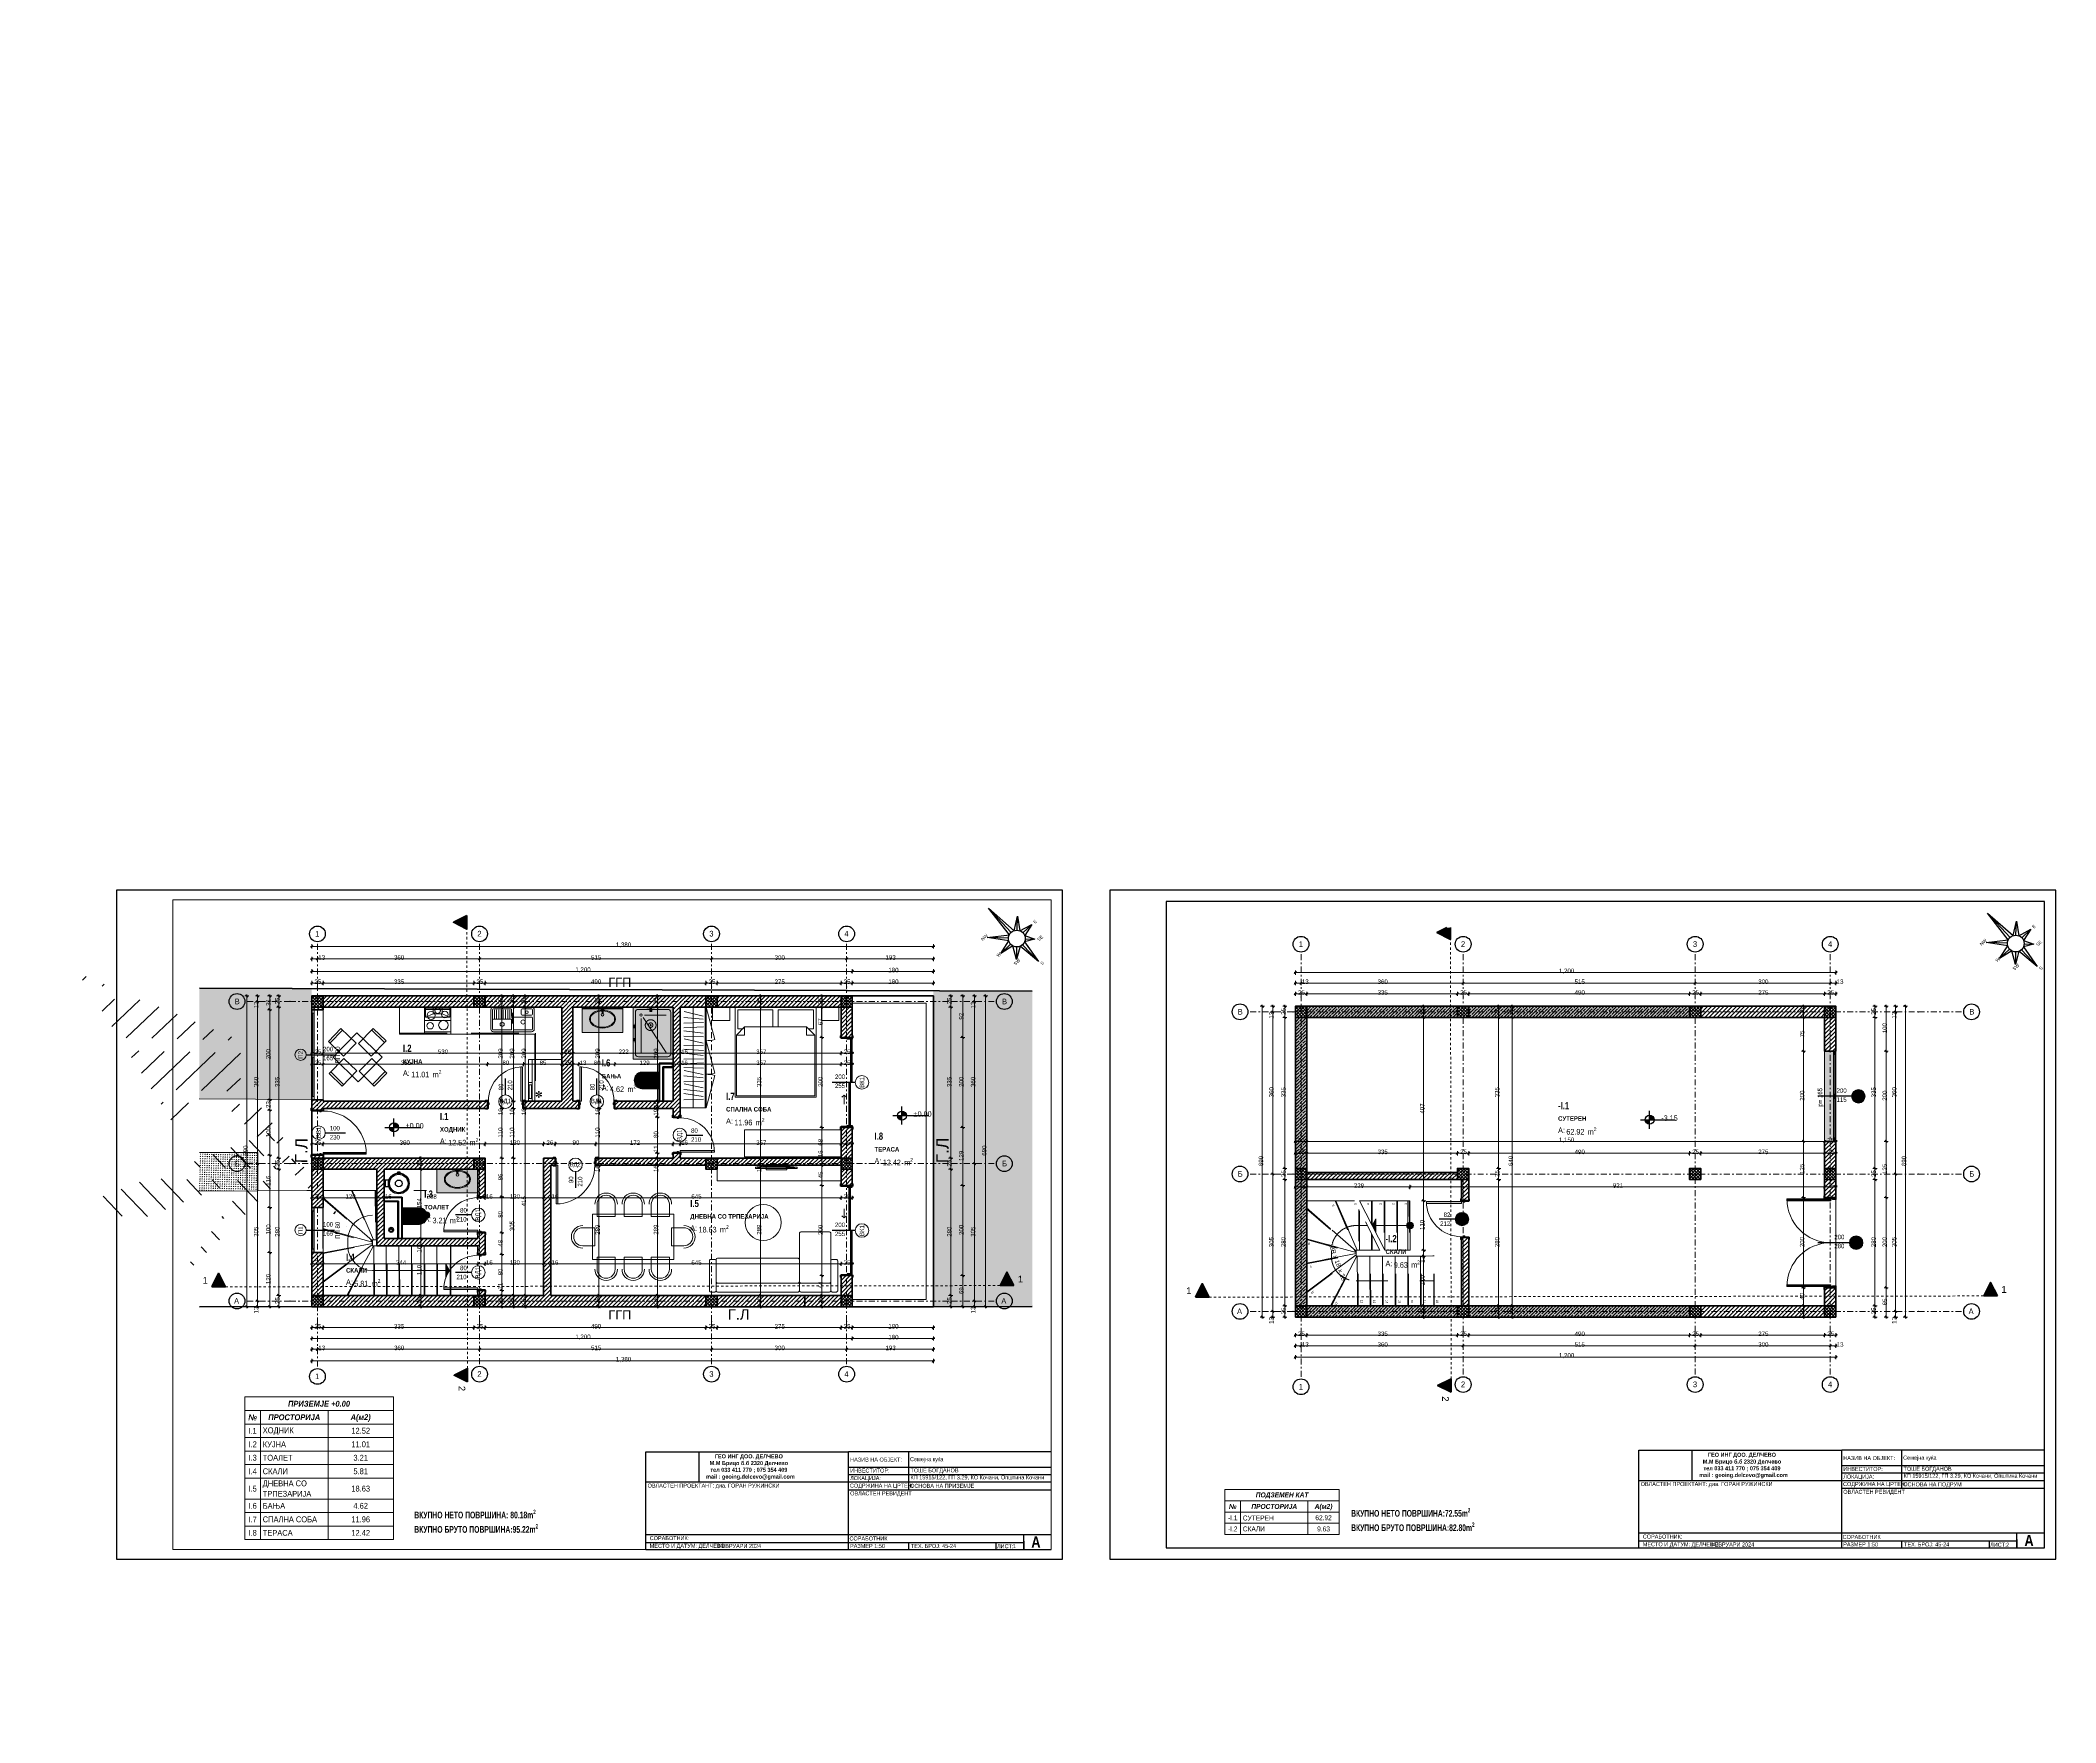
# Model space of a CAD drawing. Extents: x 1230 to 300706, y -1407 to 36108.
# Drawn here: x 55073 to 99820, y -1407 to 35941 of the extents above; entities that cross this region are included whole.
import ezdxf

# ---------------------------------------------------------------- set-up
doc = ezdxf.new("R2010")
doc.units = 0
doc.header["$LTSCALE"] = 5
doc.header["$MEASUREMENT"] = 0
doc.set_wipeout_variables(frame=1)
for name, pattern in [('- Двойно прекъснати линии', [1093.611073, 529.166651, -211.666656, 141.111112, -211.666656]), ('- Прекъснати линия', [423.333333, 211.666667, -211.666667]), ('Dashed', [564.444447, 282.222223, -282.222223]), ('Small Dashed', [282.222222, 141.111111, -141.111111]), ('Wipeout_Contour', [100000, 0, -100000]), ('Скрита линия (1)', [317.5, 211.666667, -105.833333])]:
    doc.linetypes.add(name, pattern=pattern)
for name, color, linetype, lineweight in [('1', 255, 'Continuous', 13), ('101', 253, 'Continuous', 15), ('11', 7, 'Continuous', 18), ('15', 7, 'Continuous', 25), ('177', 7, 'Continuous', 15), ('18', 9, 'Continuous', 15), ('2', 8, 'Continuous', 15), ('21', 7, 'Continuous', 50), ('23', 8, 'Continuous', 30), ('25', 9, 'Continuous', 35), ('27', 7, 'Continuous', 40), ('4', 43, 'Continuous', 20), ('41', 7, 'Continuous', 35), ('46', 9, 'Continuous', 35), ('47', 7, 'Continuous', 60), ('5', 7, 'Continuous', 25), ('7', 7, 'Continuous', 25), ('71', 7, 'Continuous', 20), ('75', 165, 'Continuous', 20), ('85', 254, 'Continuous', 20), ('91', 7, 'Continuous', 13), ('dimenzija', 7, 'Continuous', 13), ('gradezna_linija', 7, 'Continuous', 53), ('hetch_zelenilo', 72, 'Continuous', 5), ('Pecat', 7, 'Continuous', 25), ('U-3.2 LINIJA NA PARCELA', 82, 'Continuous', 50), ('U-5.2 ELEMENTI NA SOOBRAKAJNICA', 7, 'Continuous', 9)]:
    doc.layers.add(name, color=color, linetype=linetype, lineweight=lineweight)
for name, color, linetype in [('1 _ Преградни_Стени - Външни .Non Structural - Bearing', 7, 'Continuous'), ('4 _ - Фрагмент - Разрез.2D Elements', 7, 'Continuous'), ('4 _ - Фрагмент - Чертежи.2D Elements', 7, 'Continuous'), ('7 _ - Основни елементи.2D Elements', 7, 'Continuous'), ('A-Text', 7, 'Continuous'), ('hech plo~nici', 253, 'Continuous'), ('LEGENDI', 7, 'Continuous')]:
    doc.layers.add(name, color=color, linetype=linetype)
for name, color, linetype, lineweight, true_color in [('160', 7, 'Continuous', 35, 0xb4a35c), ('168', 7, 'Continuous', 15, 0x5e5e5e), ('179', 7, 'Continuous', 0, 0xb7d9ff), ('181', 7, 'Continuous', 0, 0xf2eee3), ('184', 7, 'Continuous', 0, 0xe8e8e8), ('188', 7, 'Continuous', 0, 0xe8e8e8), ('19', 7, 'Continuous', 0, 0xe4e4e4), ('3', 7, 'Continuous', 18, 0x7c7c7c), ('45', 7, 'Continuous', 35, 0x404040), ('58', 7, 'Continuous', 25, 0xdf0000), ('61', 7, 'Continuous', 20, 0x6a6a6a), ('87', 7, 'Continuous', 20, 0x6a6a6a), ('89', 7, 'Continuous', 20, 0x111111)]:
    doc.layers.add(name, color=color, linetype=linetype, lineweight=lineweight, true_color=true_color)
doc.styles.add('GENERATED_STYLE_3', font='GOTHIC.TTF')
doc.styles.add('GENERATED_STYLE_4', font='arial.ttf')
doc.styles.add('GENERATED_STYLE_5', font='arialbd.ttf')
doc.styles.add('GENERATED_STYLE_6', font='Cambria Math.ttf')
doc.styles.add('GENERATED_STYLE_7', font='GOTHICBI.TTF')
doc.styles.add('GENERATED_STYLE_8', font='GOTHICB.TTF')
doc.styles.add('GENERATED_STYLE_9', font='GOTHICB.TTF')
doc.styles.add('PECAT', font='arial.ttf', dxfattribs={"height": 1.5})
pattern_1 = [(90, (-55879.25, 29384.97), (-200, 0), [0, -30])]
pattern_2 = [(0, (-55879.25, 29384.97), (0, 200), [0, -30])]
pattern_3 = [(270, (-55879.25, 29384.97), (200, 0), [0, -30])]
pattern_4 = [(45, (4240.815, 9842.58), (-45.96194, 45.96194), [])]
pattern_5 = [(0, (4240.82, 9842.58), (0, 100), [0, -15])]
pattern_6 = [(45, (4240.815, 9842.58), (-35.35534, 35.35534), []), (135, (4240.815, 9842.58), (35.35534, 35.35534), [])]
pattern_7 = [(45, (26079.93, 9612.7), (-45.96194, 45.96194), [])]
pattern_8 = [(45, (26079.93, 9612.7), (-70.71068, 70.71068), []), (45, (26044.58, 9648.05), (-70.71068, 70.71068), [75, -25])]
pattern_9 = [(45, (26079.93, 9612.7), (-35.35534, 35.35534), []), (135, (26079.93, 9612.7), (35.35534, 35.35534), [])]

# ---------------------------------------------------------------- blocks, each defined once
blk = doc.blocks.new('ANTETKA')
at = {"layer": '7', "linetype": 'Continuous', "lineweight": 25}
for p, q in [((277494, 4643), (272999, 4643)), ((272999, 2475), (272999, 4643)), ((272999, 3797), (277494, 3797)), ((274328, 2627), (274328, 2475)), ((276271, 2627), (276271, 2475))]:
    blk.add_line(p, q, dxfattribs=at)
at = {"layer": '7', "linetype": 'Continuous', "lineweight": 25, "flags": 128}
for points in [[(268494, 4643), (272999, 4643)], [(268494, 2475), (268494, 4643), (272999, 4643)], [(269673, 4643), (269673, 3975)], [(274328, 4643), (274328, 3797)], [(272999, 4302), (277494, 4302)], [(272999, 4137), (277494, 4137)], [(268494, 3972), (272999, 3972)], [(272999, 3972), (277494, 3972)], [(268494, 2808), (277494, 2808)], [(276891, 2658), (276891, 2475), (276891, 2808)], [(268494, 2627), (276891, 2627)], [(268494, 2475), (277494, 2475)]]:
    blk.add_lwpolyline(points, dxfattribs=at)
at = {"layer": '4 _ - Фрагмент - Разрез.2D Elements', "linetype": 'Continuous', "lineweight": 35, "char_height": 90}
for s, insert, attachment_point, style in [('\\A1;\\pxqc;{\\fCentury Gothic|b1|i0|c204|p34;\\W0.85;ГЕО ИНГ ДОО. ДЕЛЧЕВО\\PМ.М Брицо б.б 2320 Делчево \\Pтел 033 411 770 ; 075 354 409 \\P  mail : geoing.delcevo@gmail.com}', (270785, 4301), 5, 'GENERATED_STYLE_5'), ('\\A1;\\pxql;{\\fCentury Gothic|b0|i0|c204|p34;\\W0.85;КП 15915\\fCentury Gothic|b0|i0|c0|p34;/122\\fCentury Gothic|b0|i0|c204|p34;, ГП 3.29, КО Кочани, Општина Кочани}', (274374, 4065), 4, 'GENERATED_STYLE_4'), ('\\A1;{\\W0.850000x;\\pql;\\fCentury Gothic|b0|i0|c204|p34;ОВЛАСТЕН РЕВИДЕНТ\\P\\pqc;\\fCentury Gothic|b0|i0|c204|p34;}', (273034, 3705), 4, 'GENERATED_STYLE_4')]:
    blk.add_mtext(s, dxfattribs=dict(at, insert=insert, attachment_point=attachment_point, style=style))
at = {"layer": '41', "linetype": 'Continuous', "lineweight": 35, "char_height": 90, "attachment_point": 4, "style": 'GENERATED_STYLE_4'}
for s, insert in [('\\A1;{\\W0.850000x;\\pql;\\fCentury Gothic|b0|i0|c204|p34;НАЗИВ НА ОБЈЕКТ:}', (273034, 4467)), ('\\A1;{\\W0.850000x;\\pql;\\fCentury Gothic|b0|i0|c204|p34;Семејна куќа}', (274363, 4463)), ('\\A1;{\\W0.850000x;\\pql;\\fCentury Gothic|b0|i0|c204|p34;ЛОКАЦИЈА:}', (273034, 4044)), ('\\A1;{\\W0.850000x;\\pql;\\fCentury Gothic|b0|i0|c204|p34;ИНВЕСТИТОР:}', (273034, 4224)), ('\\A1;{\\W0.850000x;\\pql;\\fCentury Gothic|b0|i0|c204|p34;ТОШЕ БОГДАНОВ}', (274372, 4216)), ('\\A1;{\\W0.850000x;\\pql;\\fCentury Gothic|b0|i0|c204|p34;ОВЛАСТЕН ПРОЕКТАНТ: диа. \\fCentury Gothic|b0|i0|c204|p34;ГОРАН РУЖИНСКИ}', (268536, 3878)), ('\\A1;{\\W0.850000x;\\pql;\\fCentury Gothic|b0|i0|c204|p34;СОДРЖИНА НА ЦРТЕЖ}', (273029, 3877)), ('\\A1;{\\W0.850000x;\\pql;\\fCentury Gothic|b0|i0|c204|p34;СОРАБОТНИК:}', (268583, 2724)), ('\\A1;{\\W0.850000x;\\pql;\\fCentury Gothic|b0|i0|c204|p34;СОРАБОТНИК}', (273019, 2716)), ('\\A1;{\\W0.850000x;\\pql;\\fCentury Gothic|b0|i0|c204|p34;МЕСТО И ДАТУМ: ДЕЛЧЕВО}', (268583, 2540)), ('\\A1;{\\W0.850000x;\\pql;\\fCentury Gothic|b0|i0|c204|p34;ФЕВРУАРИ 2024\\P\\pql;\\fCentury Gothic|b0|i0|c204|p34;}', (270085, 2548)), ('\\A1;{\\W0.850000x;\\pql;\\fCentury Gothic|b0|i0|c204|p34;РАЗМЕР 1:50}', (273032, 2550)), ('\\A1;{\\W0.850000x;\\pql;\\fCentury Gothic|b0|i0|c204|p34;ТЕХ. БРОЈ: \\fCentury Gothic|b0|i0|c204|p34;45-24}', (274383, 2550)), ('\\A1;{\\W0.850000x;\\pql;\\fCentury Gothic|b0|i0|c204|p34;ЛИСТ: }', (276295, 2544))]:
    blk.add_mtext(s, dxfattribs=dict(at, insert=insert))
at = {"layer": '46', "color": 254, "linetype": 'Continuous', "lineweight": 35, "insert": (277056, 2637), "char_height": 250, "attachment_point": 4, "style": 'GENERATED_STYLE_5'}
blk.add_mtext('\\A1;{\\W0.850000x;\\pql;\\fCentury Gothic|b1|i0|c204|p34;А}', dxfattribs=at)
blk = doc.blocks.new('A$C7bff3a25')
at = {"layer": 'hech plo~nici'}
h = blk.add_hatch(dxfattribs=at)
h.set_pattern_fill('AR-HBONE', color=256, scale=0.1, angle=45)
h.set_pattern_definition([(90, (-7616202.04, -4641434.93893), (-0.4, 0.4), [1.2, -0.4]), (180, (-7616202.04, -4641434.53893), (-0.4, 0.4), [1.2, -0.4])])
h.paths.add_polyline_path([(20.286, 27.13), (19.699, 26.515), (20.491, 25.769), (20.572, 25.691), (21.154, 26.301)])
h.paths.add_polyline_path([(20.145, 28.862), (19.328, 28.004), (21.066, 26.366), (21.147, 26.289), (21.955, 27.136)])
at = {"layer": 'hetch_zelenilo', "true_color": 0xcaeb98, "transparency": 33554526}
h = blk.add_hatch(dxfattribs=at)
h.set_pattern_fill('GRASS', color=71, scale=0.05)
h.paths.add_polyline_path([(21.863, 30.663), (20.168, 28.886), (21.967, 27.154), (23.664, 28.933)])
h = blk.add_hatch(dxfattribs=at)
h.set_pattern_fill('GRASS', color=71, scale=0.05)
h.paths.add_polyline_path([(19.348, 28.025), (18.759, 27.408), (19.699, 26.515), (20.29, 27.126)])
h = blk.add_hatch(dxfattribs=at)
h.set_pattern_fill('GRASS', color=71, scale=0.05)
h.paths.add_polyline_path([(30.372, 12.789), (35.201, 17.853), (33.618, 19.374), (28.783, 14.304)])
at = {"color": 5, "linetype": 'Continuous', "lineweight": 70, "const_width": 0.00234, "flags": 128}
blk.add_lwpolyline([(30.372, 12.789), (16.985, 25.547)], dxfattribs=at)
at = {"layer": 'gradezna_linija', "linetype": 'Continuous', "lineweight": 35}
blk.add_lwpolyline([(27.477, 15.543), (28.779, 14.301), (33.541, 19.294), (32.239, 20.537), (23.554, 28.818), (18.792, 23.825)], close=True, dxfattribs=at).dxf.unprotected_set("ltscale", 0)
at = {"layer": 'U-3.2 LINIJA NA PARCELA', "color": 84, "linetype": 'Continuous', "lineweight": 35, "true_color": 0x2aa800}
for points in [[(35.201, 17.853), (21.863, 30.663)], [(16.985, 25.547), (30.372, 12.789)]]:
    blk.add_lwpolyline(points, dxfattribs=at)
at = {"layer": 'U-5.2 ELEMENTI NA SOOBRAKAJNICA', "linetype": 'Continuous'}
for points in [[(23.554, 28.818), (21.967, 27.154), (20.168, 28.886)], [(19.348, 28.025), (20.286, 27.13)], [(19.7, 26.515), (18.737, 27.424)], [(20.572, 25.691), (19.7, 26.515), (20.286, 27.13)], [(20.491, 25.769), (20.572, 25.691)]]:
    blk.add_lwpolyline(points, dxfattribs=at)
at = {"layer": 'LEGENDI', "style": 'PECAT'}
for height, rotation, p in [(0.2713, 45.7455, (20.916, 26.198)), (0.2307, 316.3584, (25.28, 17.24)), (0.2744, 46.3772, (31.222, 16.373))]:
    blk.add_text('Г.Л', height=height, rotation=rotation, dxfattribs=at).set_placement(p)
at = {"layer": 'Pecat', "color": 84, "true_color": 0x2aa800, "style": 'PECAT'}
for p in [(28.457, 24.418), (23.364, 19.077)]:
    blk.add_text('ГГП', height=0.2021, rotation=316.3675, dxfattribs=at).set_placement(p)
blk = doc.blocks.new('A$Ce8ad3b6b')
at = {"layer": '7', "color": 7, "linetype": 'Continuous', "lineweight": 25, "char_height": 3, "attachment_point": 7, "style": 'GENERATED_STYLE_9'}
for s, insert in [('\\A1;{\\W0.600000x;\\pql;\\fCentury Gothic|b1|i0|c0|p34;ВКУПНО НЕТО ПОВРШИНА: 80.18\\fCentury Gothic|b1|i0|c0|p34;m\\fCentury Gothic|b1|i0|c0|p34;\\A1{\\H.66x;\\S2^  ;}}', (74.91, 9.55)), ('\\A1;{\\W0.600000x;\\pql;\\fCentury Gothic|b1|i0|c0|p34;ВКУПНО БРУТО ПОВРШИНА:95.22m\\fCentury Gothic|b1|i0|c0|p34;\\A1{\\H.66x;\\S2^  ;}}', (74.91, 3.14))]:
    blk.add_mtext(s, dxfattribs=dict(at, insert=insert))

msp = doc.modelspace()

# ---------------------------------------------------------------- hatches: boundary and pattern name
at = {"layer": '1', "linetype": 'Continuous', "lineweight": 13}
h = msp.add_hatch(dxfattribs=at)
h.set_pattern_fill('1_СТОМАНОБЕТОН_0001', color=256, scale=50, style=0, pattern_type=2)
h.set_pattern_definition(pattern_8)
h.paths.add_polyline_path([(86538, 14498), (83190, 14498), (83190, 14248), (86538, 14248)])
h = msp.add_hatch(dxfattribs=at)
h.set_pattern_fill('1_СТОМАНОБЕТОН_0001', color=256, scale=50, style=0, pattern_type=2)
h.set_pattern_definition(pattern_8)
h.paths.add_polyline_path([(86788, 14498), (86788, 14248), (91690, 14248), (91690, 14498)])
h = msp.add_hatch(dxfattribs=at)
h.set_pattern_fill('1_СТОМАНОБЕТОН_0001', color=256, scale=50, style=0, pattern_type=2)
h.set_pattern_definition(pattern_8)
h.paths.add_polyline_path([(82940, 10898), (83190, 10898), (83190, 14248), (82940, 14248)])
h = msp.add_hatch(dxfattribs=at)
h.set_pattern_fill('1_СТОМАНОБЕТОН_0001', color=256, scale=50, style=0, pattern_type=2)
h.set_pattern_definition(pattern_8)
h.paths.add_polyline_path([(83190, 10648), (82940, 10648), (82940, 7848), (83190, 7848)])
h = msp.add_hatch(dxfattribs=at)
h.set_pattern_fill('1_СТОМАНОБЕТОН_0001', color=256, scale=50, style=0, pattern_type=2)
h.set_pattern_definition(pattern_8)
h.paths.add_polyline_path([(83190, 7598), (86538, 7598), (86538, 7848), (83190, 7848)])
h = msp.add_hatch(dxfattribs=at)
h.set_pattern_fill('1_СТОМАНОБЕТОН_0001', color=256, scale=50, style=0, pattern_type=2)
h.set_pattern_definition(pattern_8)
h.paths.add_polyline_path([(86788, 7598), (91690, 7598), (91690, 7848), (86788, 7848)])
at = {"layer": '1 _ Преградни_Стени - Външни .Non Structural - Bearing', "linetype": 'Continuous', "lineweight": 15, "true_color": 0xf7e046}
h = msp.add_hatch(dxfattribs=at)
h.set_pattern_fill('8_ГИПС_02_0001', color=53, style=0, pattern_type=2)
h.set_pattern_definition(pattern_1)
h.paths.add_polyline_path([(64363, 35941), (64363, 34119), (64387, 34119), (64387, 35941)])
h = msp.add_hatch(dxfattribs=at)
h.set_pattern_fill('8_ГИПС_02_0001', color=53, style=0, pattern_type=2)
h.set_pattern_definition(pattern_1)
h.paths.add_polyline_path([(64563, 34295), (64563, 35941), (64539, 35941), (64539, 34295)])
h = msp.add_hatch(dxfattribs=at)
h.set_pattern_fill('8_ГИПС_02_0001', color=53, style=0, pattern_type=2)
h.set_pattern_definition(pattern_1)
h.paths.add_polyline_path([(64387, 34119), (64363, 34095), (64387, 34095)])
h = msp.add_hatch(dxfattribs=at)
h.set_pattern_fill('8_ГИПС_02_0001', color=53, style=0, pattern_type=2)
h.set_pattern_definition(pattern_1)
h.paths.add_polyline_path([(64387, 34119), (64363, 34119), (64363, 34095)])
h = msp.add_hatch(dxfattribs=at)
h.set_pattern_fill('8_ГИПС_02_0001', color=53, style=0, pattern_type=2)
h.set_pattern_definition(pattern_2)
h.paths.add_polyline_path([(65037, 34119), (64387, 34119), (64387, 34095), (65037, 34095)])
h = msp.add_hatch(dxfattribs=at)
h.set_pattern_fill('8_ГИПС_02_0001', color=53, style=0, pattern_type=2)
h.set_pattern_definition(pattern_1)
h.paths.add_polyline_path([(64563, 34295), (64539, 34271), (64563, 34271)])
h = msp.add_hatch(dxfattribs=at)
h.set_pattern_fill('8_ГИПС_02_0001', color=53, style=0, pattern_type=2)
h.set_pattern_definition(pattern_1)
h.paths.add_polyline_path([(64563, 34295), (64539, 34295), (64539, 34271)])
h = msp.add_hatch(dxfattribs=at)
h.set_pattern_fill('8_ГИПС_02_0001', color=53, style=0, pattern_type=2)
h.set_pattern_definition(pattern_2)
h.paths.add_polyline_path([(65037, 34295), (64563, 34295), (64563, 34271), (65037, 34271)])
h = msp.add_hatch(dxfattribs=at)
h.set_pattern_fill('8_ГИПС_02_0001', color=53, style=0, pattern_type=2)
h.set_pattern_definition(pattern_2)
h.paths.add_polyline_path([(65537, 34271), (65594, 34271), (65594, 34295), (65537, 34295)])
h = msp.add_hatch(dxfattribs=at)
h.set_pattern_fill('8_ГИПС_02_0001', color=53, style=0, pattern_type=2)
h.set_pattern_definition(pattern_2)
h.paths.add_polyline_path([(65537, 34095), (65594, 34095), (65594, 34119), (65537, 34119)])
h = msp.add_hatch(dxfattribs=at)
h.set_pattern_fill('8_ГИПС_02_0001', color=53, style=0, pattern_type=2)
h.set_pattern_definition(pattern_2)
h.paths.add_polyline_path([(69730, 23734), (68082, 23734), (68082, 23710), (69730, 23710)])
h = msp.add_hatch(dxfattribs=at)
h.set_pattern_fill('8_ГИПС_02_0001', color=53, style=0, pattern_type=2)
h.set_pattern_definition(pattern_3)
h.paths.add_polyline_path([(69730, 23734), (69730, 23710), (69754, 23734)])
h = msp.add_hatch(dxfattribs=at)
h.set_pattern_fill('8_ГИПС_02_0001', color=53, style=0, pattern_type=2)
h.set_pattern_definition(pattern_3)
h.paths.add_polyline_path([(69730, 23710), (69754, 23710), (69754, 23734)])
h = msp.add_hatch(dxfattribs=at)
h.set_pattern_fill('8_ГИПС_02_0001', color=53, style=0, pattern_type=2)
h.set_pattern_definition(pattern_2)
h.paths.add_polyline_path([(69554, 23558), (68082, 23558), (68082, 23534), (69554, 23534)])
h = msp.add_hatch(dxfattribs=at)
h.set_pattern_fill('8_ГИПС_02_0001', color=53, style=0, pattern_type=2)
h.set_pattern_definition(pattern_3)
h.paths.add_polyline_path([(69554, 23558), (69554, 23534), (69578, 23558)])
h = msp.add_hatch(dxfattribs=at)
h.set_pattern_fill('8_ГИПС_02_0001', color=53, style=0, pattern_type=2)
h.set_pattern_definition(pattern_3)
h.paths.add_polyline_path([(69554, 23534), (69578, 23534), (69578, 23558)])
h = msp.add_hatch(dxfattribs=at)
h.set_pattern_fill('8_ГИПС_02_0001', color=53, style=0, pattern_type=2)
h.set_pattern_definition(pattern_3)
h.paths.add_polyline_path([(69554, 23534), (69554, 23109), (69578, 23109), (69578, 23534)])
h = msp.add_hatch(dxfattribs=at)
h.set_pattern_fill('8_ГИПС_02_0001', color=53, style=0, pattern_type=2)
h.set_pattern_definition(pattern_3)
h.paths.add_polyline_path([(69730, 23710), (69730, 23109), (69754, 23109), (69754, 23710)])
at = {"layer": '179', "linetype": 'Continuous', "lineweight": 0}
for points in [[(68010, 13912), (68010, 14462), (67101, 14462), (67101, 13912)], [(67580, 14444, 1), (67530, 14444), (67534, 14402, 0.12102), (67538, 14393), (67544, 14340, 0.882566), (67567, 14340), (67573, 14393, 0.12102), (67576, 14402)], [(68235, 14478), (68235, 13324), (69122, 13324), (69122, 14478)], [(68542, 14478), (68542, 14463), (68605, 14463), (68605, 14433), (68603, 14433), (68603, 14378), (68647, 14378), (68647, 14433), (68645, 14433), (68645, 14463), (68708, 14463), (68708, 14478)], [(68290, 13693), (68290, 14109), (68279, 14109), (68279, 14074), (68235, 14074), (68235, 14021), (68279, 14021), (68279, 13781), (68235, 13781), (68235, 13728), (68279, 13728), (68279, 13693)], [(68430, 12666), (68810, 12666), (68810, 13036), (68430, 13036), (68392, 13031), (68357, 13019), (68326, 12998), (68300, 12971), (68283, 12944), (68270, 12914), (68262, 12883), (68260, 12851), (68262, 12819), (68270, 12787), (68283, 12758), (68300, 12731), (68326, 12703), (68357, 12683), (68392, 12670)], [(68810, 12728), (68810, 12974), (68805, 12974), (68805, 12728)], [(64789, 10357), (64789, 10907), (63880, 10907), (63880, 10357)], [(64359, 10889, 1), (64309, 10889), (64313, 10848, 0.12102), (64317, 10838), (64323, 10785, 0.882566), (64346, 10785), (64352, 10838, 0.12102), (64355, 10848)], [(63490, 10023), (63110, 10023), (63110, 9653), (63490, 9653), (63527, 9658), (63562, 9671), (63594, 9691), (63620, 9718), (63637, 9746), (63649, 9775), (63657, 9806), (63660, 9838), (63657, 9870), (63649, 9902), (63637, 9931), (63620, 9958), (63594, 9986), (63562, 10006), (63527, 10019)], [(63110, 9961), (63110, 9715), (63115, 9715), (63115, 9961)]]:
    msp.add_hatch(color=256, dxfattribs=at).paths.add_polyline_path(points)
at = {"layer": '18', "linetype": 'Continuous', "lineweight": 15}
for points in [[(86538, 14498), (83190, 14498), (83190, 14248), (86538, 14248)], [(86788, 14498), (86788, 14248), (91690, 14248), (91690, 14498)], [(82940, 10898), (83190, 10898), (83190, 14248), (82940, 14248)], [(83190, 10648), (82940, 10648), (82940, 7848), (83190, 7848)], [(83190, 7598), (86538, 7598), (86538, 7848), (83190, 7848)], [(86788, 7598), (91690, 7598), (91690, 7848), (86788, 7848)]]:
    msp.add_hatch(color=256, dxfattribs=at).paths.add_polyline_path(points)
at = {"layer": '184', "linetype": 'Continuous', "lineweight": 0}
for points in [[(73021, 12807), (73021, 12727), (73061, 12727), (73061, 12807)], [(73101, 12807), (73101, 12887), (73061, 12887), (73061, 12807)], [(62311, 11210), (62311, 11250), (62231, 11250), (62231, 11210)], [(73021, 9518), (73061, 9518), (73061, 9598), (73021, 9598)], [(73101, 9518), (73061, 9518), (73061, 9438), (73101, 9438)]]:
    msp.add_hatch(color=256, dxfattribs=at).paths.add_polyline_path(points)
at = {"layer": '188', "linetype": 'Continuous', "lineweight": 0}
msp.add_hatch(color=256, dxfattribs=at).paths.add_polyline_path([(86638, 9622, 1), (86638, 9922, 1)])
at = {"layer": '19', "linetype": 'Continuous', "lineweight": 0}
for points in [[(94940, 12498), (94940, 12548), (94890, 12548), (94890, 12498)], [(95440, 12348, 1), (95440, 12648, 1)], [(94890, 12498), (94890, 12448), (94940, 12448), (94940, 12498)], [(93853, 10220), (93853, 10180), (93933, 10180), (93933, 10220)], [(95390, 9098, 1), (95390, 9398, 1)], [(93853, 8276), (93933, 8276), (93933, 8316), (93853, 8316)]]:
    msp.add_hatch(color=256, dxfattribs=at).paths.add_polyline_path(points)
at = {"layer": '25', "linetype": 'Continuous', "lineweight": 35}
for points in [[(64543, 16512), (64244, 16362), (64544, 16212)], [(86305, 16243), (86083, 16132), (86383, 15982), (86382, 16243)], [(58883, 8269), (59183, 8269), (59032, 8569)], [(76686, 8296), (76536, 8596), (76386, 8296)], [(80722, 8039), (81022, 8040), (80871, 8339)], [(98525, 8067), (98375, 8366), (98225, 8066)], [(64559, 6157), (64559, 6457), (64259, 6307)], [(86398, 5927), (86398, 6227), (86098, 6077)]]:
    msp.add_hatch(color=256, dxfattribs=at).paths.add_polyline_path(points)
at = {"layer": '58', "linetype": 'Continuous', "lineweight": 25}
for points in [[(74202, 12069), (74302, 12069), (74294, 12107), (74273, 12140), (74240, 12162), (74202, 12169)], [(62924, 11808), (62824, 11808), (62831, 11769), (62853, 11737), (62886, 11715), (62924, 11708)], [(62924, 11808), (63024, 11808), (63016, 11846), (62995, 11878), (62962, 11900), (62924, 11908)], [(74202, 12069), (74102, 12069), (74109, 12031), (74131, 11998), (74164, 11977), (74202, 11969)], [(90803, 11977), (90703, 11977), (90710, 11939), (90732, 11907), (90764, 11885), (90803, 11877)], [(90803, 11977), (90903, 11977), (90895, 12016), (90873, 12048), (90841, 12070), (90803, 12077)]]:
    msp.add_hatch(color=256, dxfattribs=at).paths.add_polyline_path(points)
at = {"layer": '71', "linetype": 'Continuous', "lineweight": 20}
for points in [[(63646, 9935, 1), (63646, 9785, 1)], [(84645, 9629), (84725, 9479), (84725, 9779)], [(85485, 9706, 1), (85485, 9556, 1)], [(64156, 8632), (64076, 8782), (64076, 8482)]]:
    msp.add_hatch(color=256, dxfattribs=at).paths.add_polyline_path(points)

# ---------------------------------------------------------------- linework, layer by layer
at = {"linetype": 'Continuous', "lineweight": 13, "ltscale": 0.01}
for p, q in [((81374, 3766), (83914, 3766)), ((81374, 3517), (81374, 3766)), ((83914, 3517), (83914, 3766)), ((81374, 3517), (83914, 3517)), ((81374, 3268), (81374, 3517)), ((81374, 3268), (81723, 3268)), ((81374, 3019), (81374, 3268)), ((81723, 3268), (81723, 3517)), ((81723, 3268), (83217, 3268)), ((81723, 3019), (81723, 3268)), ((83217, 3268), (83217, 3517)), ((83217, 3268), (83914, 3268)), ((83217, 3019), (83217, 3268)), ((83914, 3268), (83914, 3517)), ((83914, 3019), (83914, 3268)), ((81374, 3019), (81723, 3019)), ((81374, 2770), (81374, 3019)), ((81374, 2770), (81723, 2770)), ((81723, 3019), (83217, 3019)), ((81723, 2770), (81723, 3019)), ((81723, 2770), (83217, 2770)), ((83217, 3019), (83914, 3019)), ((83217, 2770), (83217, 3019)), ((83217, 2770), (83914, 2770)), ((83914, 2770), (83914, 3019))]:
    msp.add_line(p, q, dxfattribs=at)
at = {"layer": '1', "linetype": '- Двойно прекъснати линии', "lineweight": 13, "ltscale": 0.05}
for p, q in [((60616, 14603), (59616, 14603)), ((75302, 14603), (76302, 14603)), ((96778, 14373), (97778, 14373)), ((60616, 11003), (59616, 11003)), ((75302, 11003), (76302, 11003)), ((96778, 10773), (97778, 10773)), ((60616, 7953), (59616, 7953)), ((75302, 7953), (76302, 7953)), ((96778, 7723), (97778, 7723)), ((61226, 7454), (61226, 6454)), ((64826, 7504), (64826, 6504)), ((69976, 7504), (69976, 6504)), ((72976, 7504), (72976, 6504)), ((83065, 7225), (83065, 6225)), ((86665, 7274), (86665, 6274)), ((91815, 7274), (91815, 6274)), ((94815, 7274), (94815, 6274))]:
    msp.add_line(p, q, dxfattribs=at)
at = {"layer": '1', "color": 7, "linetype": 'Continuous', "lineweight": 13, "ltscale": 0.05}
for p, q in [((59611, 5823), (62911, 5823)), ((59611, 5523), (59611, 5823)), ((62911, 5523), (62911, 5823)), ((59611, 5523), (62911, 5523)), ((59611, 5223), (59611, 5523)), ((59961, 5223), (59961, 5523)), ((61461, 5223), (61461, 5523)), ((62911, 5223), (62911, 5523)), ((59611, 5223), (59961, 5223)), ((59611, 4923), (59611, 5223)), ((59611, 4923), (59961, 4923)), ((59611, 4623), (59611, 4923)), ((59961, 5223), (61461, 5223)), ((59961, 4923), (59961, 5223)), ((59961, 4923), (61461, 4923)), ((59961, 4623), (59961, 4923)), ((61461, 5223), (62911, 5223)), ((61461, 4923), (61461, 5223)), ((61461, 4923), (62911, 4923)), ((61461, 4623), (61461, 4923)), ((62911, 4923), (62911, 5223)), ((62911, 4623), (62911, 4923)), ((59611, 4623), (59961, 4623)), ((59611, 4323), (59611, 4623)), ((59961, 4623), (61461, 4623)), ((59961, 4323), (59961, 4623)), ((61461, 4623), (62911, 4623)), ((61461, 4323), (61461, 4623)), ((62911, 4323), (62911, 4623)), ((59611, 4323), (59961, 4323)), ((59611, 4023), (59611, 4323)), ((59961, 4323), (61461, 4323)), ((59961, 4023), (59961, 4323)), ((61461, 4323), (62911, 4323)), ((61461, 4023), (61461, 4323)), ((62911, 4023), (62911, 4323)), ((59611, 4023), (59961, 4023)), ((59611, 3557), (59611, 4023)), ((59961, 4023), (61461, 4023)), ((59961, 3557), (59961, 4023)), ((61461, 4023), (62911, 4023)), ((61461, 3557), (61461, 4023)), ((62911, 3557), (62911, 4023)), ((59611, 3557), (59961, 3557)), ((59611, 3257), (59611, 3557)), ((59611, 3257), (59961, 3257)), ((59611, 2957), (59611, 3257)), ((59961, 3557), (61461, 3557)), ((59961, 3257), (59961, 3557)), ((59961, 3257), (61461, 3257)), ((59961, 2957), (59961, 3257)), ((61461, 3557), (62911, 3557)), ((61461, 3257), (61461, 3557)), ((61461, 3257), (62911, 3257)), ((61461, 2957), (61461, 3257)), ((62911, 3257), (62911, 3557)), ((62911, 2957), (62911, 3257)), ((59611, 2957), (59961, 2957)), ((59611, 2657), (59611, 2957)), ((59961, 2957), (61461, 2957)), ((59961, 2657), (59961, 2957)), ((61461, 2957), (62911, 2957)), ((61461, 2657), (61461, 2957)), ((62911, 2657), (62911, 2957)), ((59611, 2657), (59961, 2657)), ((59961, 2657), (61461, 2657)), ((61461, 2657), (62911, 2657))]:
    msp.add_line(p, q, dxfattribs=at)
at = {"layer": '1', "linetype": '- Двойно прекъснати линии', "lineweight": 13}
for p in [(60616, 14603), (60616, 14603), (75302, 14603), (75302, 14603), (96778, 14373), (96778, 14373), (60616, 11003), (60616, 11003), (75302, 11003), (75302, 11003), (96778, 10773), (96778, 10773), (60616, 7953), (60616, 7953), (75302, 7953), (75302, 7953), (96778, 7723), (96778, 7723), (61226, 7454), (61226, 7454), (64826, 7504), (64826, 7504), (69976, 7504), (69976, 7504), (72976, 7504), (72976, 7504), (83065, 7225), (83065, 7225), (86665, 7274), (86665, 7274), (91815, 7274), (91815, 7274), (94815, 7274), (94815, 7274)]:
    msp.add_point(p, dxfattribs=at)
at = {"layer": '101', "linetype": 'Continuous', "lineweight": 15}
for p, q in [((61151, 13470), (61101, 13470)), ((61101, 13470), (61101, 13420)), ((61151, 13420), (61151, 13470)), ((61101, 13420), (61101, 13370)), ((61101, 13370), (61151, 13370)), ((61151, 13370), (61151, 13420)), ((65741, 13151), (65781, 13151)), ((94940, 12548), (94890, 12548)), ((94890, 12548), (94890, 12498)), ((94940, 12498), (94940, 12548)), ((94890, 12498), (94890, 12448)), ((94890, 12448), (94940, 12448)), ((94940, 12448), (94940, 12498)), ((62231, 11210), (62231, 11250)), ((62231, 11250), (62311, 11250)), ((62311, 11210), (62231, 11210)), ((62311, 11250), (62311, 11210)), ((66565, 10108), (66525, 10108)), ((85848, 10122), (85848, 10162))]:
    msp.add_line(p, q, dxfattribs=at)
at = {"layer": '11', "linetype": 'Continuous', "lineweight": 18}
for p, q in [((61996, 10408), (61348, 10407)), ((61348, 10407), (61348, 10253)), ((62525, 10409), (61996, 10408)), ((61996, 10408), (62473, 9309)), ((62473, 9309), (61996, 10408)), ((62525, 10409), (62527, 9309)), ((62527, 9309), (62525, 10409)), ((63645, 10410), (63365, 10410)), ((61348, 10253), (62449, 9290)), ((62449, 9290), (61348, 10253)), ((61348, 10253), (61349, 9564)), ((63646, 9860), (63366, 9860)), ((84644, 10179), (84364, 10179)), ((84926, 9080), (84364, 10179)), ((84924, 10180), (84644, 10179)), ((84644, 10179), (84645, 9629)), ((84645, 9629), (84644, 10179)), ((85204, 10180), (84924, 10180)), ((84924, 10180), (84926, 9080)), ((84926, 9080), (84924, 10180)), ((85484, 10181), (85204, 10180)), ((85204, 10180), (85206, 9080)), ((85206, 9080), (85204, 10180)), ((85486, 9081), (85484, 10181)), ((61349, 9564), (62449, 9259)), ((62449, 9259), (61349, 9564)), ((61349, 9564), (61349, 9203)), ((85205, 9630), (84645, 9629)), ((85485, 9631), (85205, 9630)), ((61349, 9203), (61350, 9024)), ((61350, 9024), (62449, 9234)), ((62449, 9234), (61350, 9024)), ((61350, 9024), (61351, 8390)), ((61351, 8390), (62449, 9206)), ((62449, 9206), (61351, 8390)), ((61881, 8079), (62467, 9180)), ((62467, 9180), (61881, 8079)), ((61899, 9308), (61899, 9204)), ((61899, 9204), (61899, 9179)), ((62449, 9290), (62449, 9309)), ((62449, 9309), (62473, 9309)), ((62449, 9259), (62449, 9290)), ((62449, 9234), (62449, 9259)), ((62449, 9206), (62449, 9234)), ((62449, 9205), (62449, 9206)), ((62449, 9180), (62449, 9205)), ((62467, 9180), (62449, 9180)), ((62475, 9180), (62467, 9180)), ((62473, 9309), (62527, 9309)), ((62477, 8080), (62475, 9180)), ((62475, 9180), (62477, 8080)), ((62755, 9180), (62475, 9180)), ((62527, 9309), (62807, 9309)), ((63035, 9181), (62755, 9180)), ((62757, 8080), (62755, 9180)), ((62755, 9180), (62757, 8080)), ((62807, 9309), (63087, 9310)), ((63037, 8081), (63035, 9181)), ((63035, 9181), (63037, 8081)), ((63315, 9181), (63035, 9181)), ((63087, 9310), (63367, 9310)), ((63595, 9182), (63315, 9181)), ((63317, 8081), (63315, 9181)), ((63315, 9181), (63317, 8081)), ((63367, 9310), (63647, 9310)), ((63597, 8082), (63595, 9182)), ((63595, 9182), (63597, 8082)), ((63875, 9182), (63595, 9182)), ((63877, 8082), (63875, 9182)), ((63875, 9182), (63877, 8082)), ((64155, 9182), (63875, 9182)), ((64180, 9183), (64155, 9182)), ((64182, 8083), (64180, 9183)), ((84926, 9080), (85206, 9080)), ((85206, 9080), (85486, 9081)), ((62450, 8630), (63876, 8632)), ((63876, 8632), (64156, 8632)), ((61351, 8390), (61351, 8078)), ((61351, 8078), (61881, 8079)), ((61881, 8079), (62477, 8080)), ((62477, 8080), (62757, 8080)), ((62757, 8080), (63037, 8081)), ((63037, 8081), (63317, 8081)), ((63317, 8081), (63597, 8082)), ((63597, 8082), (63877, 8082)), ((63877, 8082), (64157, 8082)), ((64157, 8082), (64182, 8083))]:
    msp.add_line(p, q, dxfattribs=at)
at = {"layer": '11', "linetype": 'Continuous', "lineweight": 18, "flags": 128}
for points in [[(63646, 9935, 1), (63646, 9785, 1)], [(85485, 9706, 1), (85485, 9556, 1)]]:
    msp.add_lwpolyline(points, format="xyb", close=True, dxfattribs=at)
for points in [[(84645, 9629), (84725, 9479), (84725, 9779)], [(64156, 8632), (64076, 8782), (64076, 8482)]]:
    msp.add_lwpolyline(points, close=True, dxfattribs=at)
at = {"layer": '11', "linetype": 'Continuous', "lineweight": 18}
for centre, start, end in [((62449, 9309), 90.0882, 180.0882), ((62449, 9180), 180.0882, 270.0882)]:
    msp.add_arc(centre, 550, start, end, dxfattribs=at)
at = {"layer": '15', "linetype": 'Continuous', "lineweight": 25, "flags": 128}
msp.add_lwpolyline([(63032, 10639, -1), (63032, 10487, -1)], format="xyb", close=True, dxfattribs=at)
at = {"layer": '160', "linetype": 'Continuous', "lineweight": 35}
for p, q in [((68822, 13225), (68822, 13149)), ((68898, 13225), (68822, 13225)), ((68822, 13225), (68822, 13149)), ((68898, 13149), (68898, 13137)), ((68898, 13149), (68898, 13137)), ((63022, 10173), (63010, 10173)), ((63022, 10173), (63010, 10173)), ((63098, 10249), (63022, 10249)), ((63098, 10249), (63022, 10249)), ((63098, 10173), (63098, 10249))]:
    msp.add_line(p, q, dxfattribs=at)
at = {"layer": '177', "linetype": 'Continuous', "lineweight": 15, "flags": 128}
for points in [[(68810, 13237), (68810, 13225)], [(63110, 10261), (63098, 10261)]]:
    msp.add_lwpolyline(points, dxfattribs=at)
at = {"layer": '2', "linetype": 'Continuous', "lineweight": 15, "flags": 128}
for points in [[(60851, 13545, 1), (60851, 13295, 1)], [(65251, 12381, 1), (65551, 12381, 1)], [(67279, 12381, 1), (67579, 12381, 1)], [(73315, 12657, 1), (73315, 12957, 1)], [(95440, 12348, 1), (95440, 12648, 1)], [(61251, 11840, 1), (61251, 11540, 1)], [(69272, 11788, 1), (69272, 11488, 1)], [(67105, 10978, 1), (66805, 10978, 1)], [(64799, 9718, 1), (64799, 10018, 1)], [(86638, 9622, 1), (86638, 9922, 1)], [(60851, 9653, 1), (60851, 9403, 1)], [(73315, 9368, 1), (73315, 9668, 1)], [(95390, 9098, 1), (95390, 9398, 1)], [(64799, 8438, 1), (64799, 8738, 1)]]:
    msp.add_lwpolyline(points, format="xyb", close=True, dxfattribs=at)
at = {"layer": '25', "linetype": 'Continuous', "lineweight": 35, "flags": 128}
for points in [[(64543, 16512), (64544, 16212), (64244, 16362)], [(58883, 8269), (59183, 8269), (59032, 8569)], [(76686, 8296), (76386, 8296), (76536, 8596)], [(80722, 8039), (81022, 8040), (80871, 8339)], [(98525, 8067), (98225, 8066), (98375, 8366)], [(64559, 6157), (64559, 6457), (64259, 6307)], [(86398, 5927), (86398, 6227), (86098, 6077)]]:
    msp.add_lwpolyline(points, close=True, dxfattribs=at)
msp.add_lwpolyline([(86382, 16243), (86383, 15982), (86083, 16132), (86305, 16243)], dxfattribs=at)
at = {"layer": '27', "linetype": 'Continuous', "lineweight": 40, "flags": 128}
for points in [[(86538, 14498), (83190, 14498)], [(91690, 14498), (86788, 14498)], [(82940, 14248), (82940, 10898)], [(83190, 10898), (83190, 14248)], [(83190, 14248), (86538, 14248)], [(86788, 14248), (91690, 14248)], [(82940, 10648), (82940, 7848)], [(83190, 7848), (83190, 10648)], [(86538, 7848), (83190, 7848)], [(91690, 7848), (86788, 7848)], [(83190, 7598), (86538, 7598)], [(86788, 7598), (91690, 7598)]]:
    msp.add_lwpolyline(points, dxfattribs=at)
at = {"layer": '3', "linetype": 'Continuous', "lineweight": 18}
for p, q in [((72921, 12527), (72871, 12477)), ((72921, 12327), (72921, 12527)), ((72921, 12527), (72971, 12477)), ((72921, 9798), (72871, 9848)), ((72921, 9998), (72921, 9798)), ((72921, 9798), (72971, 9848))]:
    msp.add_line(p, q, dxfattribs=at)
at = {"layer": '4', "linetype": 'Скрита линия (1)', "lineweight": 20}
for p, q in [((63049, 14478), (63049, 13880)), ((66649, 14478), (63049, 14478)), ((66649, 12401), (66649, 14478)), ((63049, 13898), (66069, 13898)), ((63049, 13880), (66051, 13880)), ((66051, 13880), (66051, 12401)), ((66069, 13898), (66069, 12401)), ((66051, 12401), (66649, 12401))]:
    msp.add_line(p, q, dxfattribs=at)
at = {"layer": '4', "linetype": 'Continuous', "lineweight": 20}
for p, q in [((66649, 14478), (63052, 14478)), ((66649, 12402), (66649, 14478)), ((69788, 14277), (69367, 14379)), ((69568, 14478), (69568, 12241)), ((69834, 14478), (69834, 12241)), ((69854, 14478), (69834, 14478)), ((69854, 14478), (70047, 13758)), ((69996, 14178), (69996, 14478)), ((69996, 14478), (70379, 14478)), ((70379, 14478), (70379, 14178)), ((70498, 12478), (70498, 14478)), ((70498, 14478), (72298, 14478)), ((72298, 14478), (72298, 12478)), ((72418, 14178), (72418, 14478)), ((72418, 14478), (72800, 14478)), ((72800, 14478), (72800, 14178)), ((61505, 13683), (61784, 13969)), ((62428, 13971), (62714, 13692)), ((63052, 13878), (66053, 13878)), ((65116, 13991), (65116, 14188)), ((65136, 14208), (65327, 14208)), ((65518, 13971), (65136, 13971)), ((65327, 14208), (65518, 14208)), ((65538, 14188), (65538, 13991)), ((65578, 13991), (65578, 14238)), ((65981, 13971), (65598, 13971)), ((66001, 14238), (66001, 13991)), ((66053, 13878), (66053, 12402)), ((69793, 14207), (69362, 14249)), ((69794, 14134), (69362, 14123)), ((69794, 14037), (69362, 14020)), ((69793, 13901), (69363, 13955)), ((70379, 14178), (69996, 14178)), ((70528, 13858), (70708, 14038)), ((70708, 14038), (71398, 14038)), ((70708, 14038), (70708, 13858)), ((71398, 14038), (72088, 14038)), ((72088, 14038), (72268, 13858)), ((72088, 14038), (72088, 13858)), ((72800, 14178), (72418, 14178)), ((69794, 13633), (69361, 13624)), ((69794, 13821), (69362, 13835)), ((69794, 13515), (69362, 13541)), ((69793, 13402), (69363, 13454)), ((69789, 13681), (69367, 13775)), ((69854, 13732), (69834, 13732)), ((69854, 13732), (70047, 13012)), ((70528, 12508), (70528, 13858)), ((70528, 13858), (70708, 13858)), ((72268, 13858), (72088, 13858)), ((72268, 13858), (72268, 12508)), ((61521, 13039), (61808, 12760)), ((62730, 13048), (62452, 12761)), ((69794, 13330), (69361, 13326)), ((69794, 13238), (69362, 13218)), ((69794, 13120), (69362, 13137)), ((69790, 12983), (69366, 13074)), ((69854, 12987), (69834, 12987)), ((65914, 12801), (65994, 12801)), ((65930, 12751), (65978, 12751)), ((69793, 12908), (69362, 12949)), ((69794, 12834), (69362, 12822)), ((69793, 12605), (69363, 12651)), ((69792, 12494), (69364, 12563)), ((69790, 12685), (69366, 12772)), ((69854, 12241), (70047, 12961)), ((69794, 12434), (69362, 12422)), ((72298, 12478), (70498, 12478)), ((71398, 12508), (70528, 12508)), ((72268, 12508), (71398, 12508)), ((70078, 8383), (70078, 8353)), ((70078, 8353), (70078, 8323))]:
    msp.add_line(p, q, dxfattribs=at)
at = {"layer": '4', "linetype": 'Continuous', "lineweight": 20, "flags": 128}
for points in [[(69854, 14478), (69854, 12241), (69282, 12241), (69282, 14478)], [(70708, 14038), (70668, 13998), (70558, 13998), (70558, 14418), (71338, 14418), (71338, 14038)], [(71458, 14038), (71458, 14418), (72238, 14418), (72238, 13998), (72128, 13998), (72088, 14038)], [(61806, 13390), (62085, 13676), (61748, 14004), (61469, 13717)], [(61573, 13365), (62132, 12821), (62663, 13365), (62103, 13910)], [(62135, 13670), (62421, 13391), (62749, 13727), (62463, 14006)], [(61814, 13340), (62101, 13061), (61773, 12724), (61486, 13003)], [(62430, 13341), (62151, 13054), (62487, 12726), (62766, 13013)], [(67335, 8878), (69140, 8878), (69140, 9881), (67335, 9881)]]:
    msp.add_lwpolyline(points, close=True, dxfattribs=at)
for points in [[(67436, 9831), (67836, 9831), (67836, 10101, 1), (67436, 10101)], [(68038, 9831), (68438, 9831), (68438, 10101, 1), (68038, 10101)], [(68639, 9831), (69039, 9831), (69039, 10101, 1), (68639, 10101)], [(71122, 10095, 1), (71122, 9295, 1)], [(67385, 9180), (67385, 9580), (67115, 9580, 1), (67115, 9180)], [(69090, 9580), (69090, 9180), (69360, 9180, 1), (69360, 9580)], [(72627, 9456, 0.414214), (72597, 9486), (71957, 9486, 0.414214), (71927, 9456), (71927, 8383, 0.414214), (71957, 8353), (72597, 8353, 0.414214), (72627, 8383)], [(67436, 8928), (67836, 8928), (67836, 8658, -1), (67436, 8658)], [(68038, 8928), (68438, 8928), (68438, 8658, -1), (68038, 8658)], [(68639, 8928), (69039, 8928), (69039, 8658, -1), (68639, 8658)], [(71927, 8873, 0.414214), (71897, 8903), (70108, 8903, 0.414214), (70078, 8873), (70078, 8383, 0.414214), (70108, 8353), (71897, 8353, 0.414214), (71927, 8383)]]:
    msp.add_lwpolyline(points, format="xyb", close=True, dxfattribs=at)
at = {"layer": '4', "linetype": 'Continuous', "lineweight": 20}
for centre, radius in [((63730, 14065), 72.5), ((64022, 14080), 105), ((65327, 14098), 45), ((65790, 14148), 45)]:
    msp.add_circle(centre, radius, dxfattribs=at)
for centre, radius, start, end in [((65136, 14188), 20, 90, 180), ((65136, 13991), 20, 180, 270), ((65518, 14188), 20, 0, 90), ((65518, 13991), 20, 270, 0), ((65598, 13991), 20, 180, 270), ((65981, 13991), 20, 270, 0), ((69854, 14478), 746, 270, 285), ((69854, 13732), 746, 270, 285), ((69854, 12241), 746, 75, 90), ((67636, 10101), 250, 0, 180), ((68238, 10101), 250, 0, 180), ((68839, 10101), 250, 0, 180), ((67115, 9380), 250, 90, 270), ((69360, 9380), 250, 270, 90), ((67636, 8658), 250, 180, 0), ((68238, 8658), 250, 180, 0), ((68839, 8658), 250, 180, 0)]:
    msp.add_arc(centre, radius, start, end, dxfattribs=at)
at = {"layer": '4 _ - Фрагмент - Чертежи.2D Elements', "linetype": 'Continuous', "lineweight": 25, "ltscale": 0.01}
for points in [[(56767, 17075), (56767, 2225)], [(77767, 17075), (56767, 17075)], [(78820, 2225), (99820, 2225), (99820, 17075)], [(99820, 17075), (78820, 17075)], [(78820, 17075), (78820, 2225)]]:
    msp.add_lwpolyline(points, dxfattribs=at)
msp.add_lwpolyline([(80070, 2475), (99570, 2475), (99570, 16825), (80070, 16825)], close=True, dxfattribs=at)
at = {"layer": '45', "linetype": 'Continuous', "lineweight": 35}
for p, q in [((61119, 15856), (61083, 15793)), ((74883, 15793), (74919, 15856)), ((61119, 15579), (61083, 15517)), ((61119, 15302), (61083, 15240)), ((61208, 15517), (61244, 15579)), ((64808, 15517), (64844, 15579)), ((69958, 15517), (69994, 15579)), ((72958, 15517), (72994, 15579)), ((73083, 15240), (73119, 15302)), ((74883, 15517), (74919, 15579)), ((74883, 15240), (74919, 15302)), ((82958, 15276), (82922, 15214)), ((94922, 15214), (94958, 15276)), ((61119, 15043), (61083, 14981)), ((61333, 14981), (61369, 15043)), ((64681, 14981), (64717, 15043)), ((64931, 14981), (64967, 15043)), ((69833, 14981), (69869, 15043)), ((70083, 14981), (70119, 15043)), ((72833, 14981), (72869, 15043)), ((73083, 14981), (73119, 15043)), ((74883, 14981), (74919, 15043)), ((82958, 15042), (82922, 14979)), ((82958, 14804), (82922, 14742)), ((83047, 14979), (83083, 15042)), ((83172, 14742), (83208, 14804)), ((86520, 14742), (86556, 14804)), ((86645, 14979), (86681, 15042)), ((86770, 14742), (86806, 14804)), ((91672, 14742), (91708, 14804)), ((91797, 14979), (91833, 15042)), ((91922, 14742), (91958, 14804)), ((94672, 14742), (94708, 14804)), ((94797, 14979), (94833, 15042)), ((94922, 14979), (94958, 15042)), ((94922, 14742), (94958, 14804)), ((59690, 14710), (59628, 14746)), ((59928, 14710), (59865, 14746)), ((59865, 14621), (59928, 14585)), ((60197, 14710), (60134, 14746)), ((60134, 14438), (60197, 14402)), ((60397, 14710), (60335, 14746)), ((60335, 14496), (60397, 14460)), ((75319, 14710), (75256, 14746)), ((75256, 14496), (75319, 14460)), ((75584, 14710), (75521, 14746)), ((75845, 14710), (75783, 14746)), ((75783, 14621), (75845, 14585)), ((76092, 14710), (76029, 14746)), ((82236, 14480), (82174, 14516)), ((82468, 14480), (82406, 14516)), ((82406, 14391), (82468, 14355)), ((85818, 14480), (85756, 14516)), ((87483, 14480), (87420, 14516)), ((87785, 14480), (87723, 14516)), ((95840, 14480), (95777, 14516)), ((96088, 14480), (96025, 14516)), ((96297, 14480), (96235, 14516)), ((96235, 14391), (96297, 14355)), ((96514, 14480), (96452, 14516)), ((85756, 14266), (85818, 14230)), ((87420, 14266), (87483, 14230)), ((87723, 14266), (87785, 14230)), ((95777, 14266), (95840, 14230)), ((61119, 13487), (61083, 13424)), ((61333, 13424), (61369, 13487)), ((72395, 13825), (72457, 13789)), ((72833, 13424), (72869, 13487)), ((73083, 13424), (73119, 13487)), ((75521, 13825), (75584, 13789)), ((94190, 13516), (94252, 13480)), ((96025, 13516), (96088, 13480)), ((61119, 13242), (61083, 13179)), ((61333, 13179), (61369, 13242)), ((64983, 13179), (65019, 13242)), ((65783, 13179), (65819, 13242)), ((67811, 13179), (67847, 13242)), ((72833, 13179), (72869, 13242)), ((73083, 13179), (73119, 13242)), ((60134, 12438), (60197, 12402)), ((60134, 12208), (60197, 12172)), ((65289, 12409), (65351, 12373)), ((65289, 12249), (65351, 12213)), ((67446, 12409), (67508, 12373)), ((67446, 12249), (67508, 12213)), ((72395, 11825), (72457, 11789)), ((75521, 11825), (75584, 11789)), ((60134, 11208), (60197, 11172)), ((64931, 11409), (64967, 11471)), ((66227, 11409), (66263, 11471)), ((66487, 11409), (66523, 11471)), ((67387, 11409), (67423, 11471)), ((82958, 11525), (82922, 11463)), ((82958, 11265), (82922, 11203)), ((83172, 11463), (83208, 11525)), ((83172, 11203), (83208, 11265)), ((86520, 11203), (86556, 11265)), ((86770, 11203), (86806, 11265)), ((91672, 11203), (91708, 11265)), ((91922, 11203), (91958, 11265)), ((94190, 11516), (94252, 11480)), ((96025, 11516), (96088, 11480)), ((59865, 11021), (59928, 10985)), ((60335, 11146), (60397, 11110)), ((60335, 10896), (60397, 10860)), ((65289, 11146), (65351, 11110)), ((65545, 11146), (65608, 11110)), ((75256, 11146), (75319, 11110)), ((75256, 10896), (75319, 10860)), ((75783, 11021), (75845, 10985)), ((82406, 10791), (82468, 10755)), ((87420, 10916), (87483, 10880)), ((95777, 10916), (95840, 10880)), ((96235, 10791), (96297, 10755)), ((72395, 10536), (72457, 10500)), ((75521, 10536), (75584, 10500)), ((87420, 10666), (87483, 10630)), ((95777, 10666), (95840, 10630)), ((60134, 10046), (60197, 10010)), ((65289, 10286), (65351, 10250)), ((72833, 10213), (72869, 10275)), ((73083, 10213), (73119, 10275)), ((85756, 10199), (85818, 10163)), ((94190, 10266), (94252, 10230)), ((96025, 10266), (96088, 10230)), ((65289, 9486), (65351, 9450)), ((60134, 9046), (60197, 9010)), ((65289, 9006), (65351, 8970)), ((85756, 9099), (85818, 9063)), ((85756, 8970), (85818, 8934)), ((72395, 8536), (72457, 8500)), ((72833, 8747), (72869, 8809)), ((73083, 8747), (73119, 8809)), ((75521, 8536), (75584, 8500)), ((60335, 8096), (60397, 8060)), ((75256, 8096), (75319, 8060)), ((94190, 8266), (94252, 8230)), ((96025, 8266), (96088, 8230)), ((59628, 7846), (59690, 7810)), ((59865, 7971), (59928, 7935)), ((59865, 7846), (59928, 7810)), ((60134, 7846), (60197, 7810)), ((60335, 7846), (60397, 7810)), ((75256, 7846), (75319, 7810)), ((75521, 7846), (75584, 7810)), ((75783, 7971), (75845, 7935)), ((75783, 7846), (75845, 7810)), ((76029, 7846), (76092, 7810)), ((82174, 7616), (82236, 7580)), ((82406, 7741), (82468, 7705)), ((82406, 7616), (82468, 7580)), ((85756, 7866), (85818, 7830)), ((85756, 7616), (85818, 7580)), ((87420, 7866), (87483, 7830)), ((87420, 7616), (87483, 7580)), ((87723, 7866), (87785, 7830)), ((87723, 7616), (87785, 7580)), ((95777, 7866), (95840, 7830)), ((95777, 7616), (95840, 7580)), ((96025, 7616), (96088, 7580)), ((96235, 7741), (96297, 7705)), ((96235, 7616), (96297, 7580)), ((96452, 7616), (96514, 7580)), ((61119, 7393), (61083, 7331)), ((61333, 7331), (61369, 7393)), ((64681, 7331), (64717, 7393)), ((64931, 7331), (64967, 7393)), ((69833, 7331), (69869, 7393)), ((70083, 7331), (70119, 7393)), ((72833, 7331), (72869, 7393)), ((73083, 7331), (73119, 7393)), ((74883, 7331), (74919, 7393)), ((82958, 7226), (82922, 7164)), ((83172, 7164), (83208, 7226)), ((86520, 7164), (86556, 7226)), ((86770, 7164), (86806, 7226)), ((91672, 7164), (91708, 7226)), ((91922, 7164), (91958, 7226)), ((94672, 7164), (94708, 7226)), ((94922, 7164), (94958, 7226)), ((61119, 7153), (61083, 7090)), ((61119, 6913), (61083, 6851)), ((61208, 6851), (61244, 6913)), ((64808, 6851), (64844, 6913)), ((69958, 6851), (69994, 6913)), ((72958, 6851), (72994, 6913)), ((73083, 7090), (73119, 7153)), ((74883, 7090), (74919, 7153)), ((74883, 6851), (74919, 6913)), ((82958, 6989), (82922, 6926)), ((82958, 6740), (82922, 6677)), ((83047, 6926), (83083, 6989)), ((86645, 6926), (86681, 6989)), ((91797, 6926), (91833, 6989)), ((94797, 6926), (94833, 6989)), ((94922, 6926), (94958, 6989)), ((94922, 6677), (94958, 6740)), ((61119, 6654), (61083, 6591)), ((74883, 6591), (74919, 6654))]:
    msp.add_line(p, q, dxfattribs=at)
at = {"layer": '5', "linetype": 'Continuous', "lineweight": 25}
for p, q in [((60976, 13420), (61601, 13420)), ((65401, 12531), (65401, 12891)), ((67429, 12531), (67429, 12891)), ((73165, 12807), (72651, 12807)), ((95290, 12498), (94540, 12498)), ((61401, 11690), (61851, 11690)), ((69422, 11638), (69782, 11638)), ((66955, 10828), (66955, 10468)), ((64649, 9868), (64289, 9868)), ((60976, 9528), (61601, 9528)), ((73165, 9518), (72651, 9518)), ((86488, 9772), (86128, 9772)), ((95240, 9248), (94540, 9248)), ((64649, 8588), (64289, 8588))]:
    msp.add_line(p, q, dxfattribs=at)
at = {"layer": '58', "linetype": 'Continuous', "lineweight": 25}
for p, q in [((74202, 11869), (74202, 12269)), ((90803, 11777), (90803, 12177)), ((62724, 11808), (63519, 11808)), ((90603, 11977), (91369, 11977))]:
    msp.add_line(p, q, dxfattribs=at)
for centre in [(74202, 12069), (62924, 11808), (90803, 11977)]:
    msp.add_circle(centre, 100, dxfattribs=at)
at = {"layer": '61', "linetype": 'Continuous', "lineweight": 20}
for p, q in [((73021, 12807), (73021, 12727)), ((73061, 12807), (73021, 12807)), ((73021, 12727), (73061, 12727)), ((73101, 12887), (73061, 12887)), ((73061, 12887), (73061, 12807)), ((73061, 12807), (73101, 12807)), ((73061, 12727), (73061, 12807)), ((73101, 12807), (73101, 12887)), ((93853, 10220), (93933, 10220)), ((93853, 10180), (93853, 10220)), ((93933, 10180), (93853, 10180)), ((93933, 10220), (93933, 10180)), ((73021, 9518), (73021, 9598)), ((73021, 9598), (73061, 9598)), ((73061, 9518), (73021, 9518)), ((73061, 9598), (73061, 9518)), ((73061, 9438), (73061, 9518)), ((73061, 9518), (73101, 9518)), ((73101, 9438), (73061, 9438)), ((73101, 9518), (73101, 9438)), ((93933, 8316), (93853, 8316)), ((93853, 8316), (93853, 8276)), ((93853, 8276), (93933, 8276)), ((93933, 8276), (93933, 8316))]:
    msp.add_line(p, q, dxfattribs=at)
at = {"layer": '7', "linetype": 'Continuous', "lineweight": 25}
for points in [[(76589, 16083), (76126, 16675), (76694, 16175), (76770, 16497), (76823, 16173), (77089, 16315), (76929, 16066), (77156, 15988), (76925, 15924), (77233, 15487), (76826, 15828), (76747, 15533), (76668, 15835), (76396, 15670), (76577, 15946), (76099, 16026)], [(98768, 15973), (98305, 16564), (98873, 16065), (98949, 16386), (99002, 16062), (99268, 16205), (99108, 15955), (99335, 15877), (99104, 15813), (99412, 15376), (99005, 15718), (98926, 15423), (98847, 15725), (98575, 15560), (98756, 15836), (98277, 15915)]]:
    msp.add_lwpolyline(points, close=True, dxfattribs=at)
for points in [[(76628, 16136), (76126, 16675)], [(98807, 16025), (98305, 16564)], [(76759, 16186), (76770, 16497)], [(76889, 16129), (77089, 16315)], [(98938, 16075), (98949, 16386)], [(99068, 16019), (99268, 16205)], [(76569, 16009), (76099, 16026)], [(76617, 15876), (76396, 15670)], [(76746, 15814), (76747, 15533)], [(76882, 15864), (77233, 15487)], [(76941, 15996), (77156, 15988)], [(98748, 15898), (98277, 15915)], [(98795, 15765), (98575, 15560)], [(98925, 15704), (98926, 15423)], [(99061, 15753), (99412, 15376)], [(99120, 15885), (99335, 15877)]]:
    msp.add_lwpolyline(points, dxfattribs=at)
for centre, radius in [((61226, 16103), 175), ((64826, 16103), 175), ((69976, 16103), 175), ((72976, 16103), 175), ((76755, 16000), 186), ((83065, 15874), 175), ((86665, 15874), 175), ((91815, 15874), 175), ((94815, 15874), 175), ((98934, 15889), 186), ((59441, 14603), 175), ((76477, 14603), 175), ((81711, 14373), 175), ((97953, 14373), 175), ((59441, 11003), 175), ((76477, 11003), 175), ((81711, 10773), 175), ((97953, 10773), 175), ((59441, 7953), 175), ((76477, 7953), 175), ((81711, 7723), 175), ((97953, 7723), 175), ((61226, 6279), 175), ((64826, 6329), 175), ((69976, 6329), 175), ((72976, 6329), 175), ((86665, 6099), 175), ((91815, 6099), 175), ((94815, 6099), 175), ((83065, 6050), 175)]:
    msp.add_circle(centre, radius, dxfattribs=at)
at = {"layer": '75', "linetype": 'Continuous', "lineweight": 20}
for p, q in [((68010, 14462), (67101, 14462)), ((67101, 13912), (67101, 14462)), ((68010, 14442), (67101, 14442)), ((67542, 14419), (67542, 14404)), ((67569, 14419), (67542, 14419)), ((67569, 14404), (67569, 14419)), ((68010, 13912), (68010, 14462)), ((68285, 14358), (68285, 13444)), ((69002, 14428), (68355, 14428)), ((68605, 14463), (68645, 14463)), ((68605, 14433), (68645, 14433)), ((69072, 13444), (69072, 14358)), ((68010, 13912), (67101, 13912)), ((68410, 14228), (68410, 13474)), ((68456, 14244), (68972, 13474)), ((68485, 14303), (68972, 14303)), ((68355, 13374), (69002, 13374)), ((68685, 13006), (68430, 13006)), ((68685, 12851), (68685, 13006)), ((68291, 12866), (68291, 12835)), ((68430, 12696), (68685, 12696)), ((68685, 12696), (68685, 12851)), ((64789, 10907), (63880, 10907)), ((63880, 10357), (63880, 10907)), ((64789, 10887), (63880, 10887)), ((64321, 10865), (64321, 10850)), ((64348, 10865), (64321, 10865)), ((64348, 10850), (64348, 10865)), ((64789, 10357), (64789, 10907)), ((64789, 10357), (63880, 10357)), ((63490, 9993), (63235, 9993)), ((63235, 9993), (63235, 9838)), ((63629, 9823), (63629, 9854)), ((63235, 9838), (63235, 9683)), ((63235, 9683), (63490, 9683))]:
    msp.add_line(p, q, dxfattribs=at)
at = {"layer": '75', "linetype": 'Continuous', "lineweight": 20, "flags": 128}
for points in [[(67580, 14444), (67576, 14402, -0.12102), (67573, 14393), (67567, 14340, -0.882566), (67544, 14340), (67538, 14393, -0.12102), (67534, 14402), (67530, 14444, -1)], [(64359, 10889), (64355, 10848, -0.12102), (64352, 10838), (64346, 10785, -0.882566), (64323, 10785), (64317, 10838, -0.12102), (64313, 10848), (64309, 10889, -1)]]:
    msp.add_lwpolyline(points, format="xyb", close=True, dxfattribs=at)
for points in [[(68235, 14478), (68235, 13324), (69122, 13324), (69122, 14478)], [(68542, 14478), (68542, 14463), (68605, 14463), (68605, 14433), (68603, 14433), (68603, 14378), (68647, 14378), (68647, 14433), (68645, 14433), (68645, 14463), (68708, 14463), (68708, 14478)], [(68290, 13693), (68290, 14109), (68279, 14109), (68279, 14074), (68235, 14074), (68235, 14021), (68279, 14021), (68279, 13781), (68235, 13781), (68235, 13728), (68279, 13728), (68279, 13693)], [(68430, 12666), (68810, 12666), (68810, 13036), (68430, 13036), (68392, 13031), (68357, 13019), (68326, 12998), (68300, 12971), (68283, 12944), (68270, 12914), (68262, 12883), (68260, 12851), (68262, 12819), (68270, 12787), (68283, 12758), (68300, 12731), (68326, 12703), (68357, 12683), (68392, 12670)], [(68810, 12728), (68810, 12974), (68805, 12974), (68805, 12728)], [(63490, 10023), (63110, 10023), (63110, 9653), (63490, 9653), (63527, 9658), (63562, 9671), (63594, 9691), (63620, 9718), (63637, 9746), (63649, 9775), (63657, 9806), (63660, 9838), (63657, 9870), (63649, 9902), (63637, 9931), (63620, 9958), (63594, 9986), (63562, 10006), (63527, 10019)], [(63110, 9961), (63110, 9715), (63115, 9715), (63115, 9961)]]:
    msp.add_lwpolyline(points, close=True, dxfattribs=at)
at = {"layer": '75', "linetype": 'Continuous', "lineweight": 20}
for centre, radius in [((67555, 14310), 30), ((68410, 14303), 25), ((64334, 10756), 30)]:
    msp.add_circle(centre, radius, dxfattribs=at)
at = {"layer": '75', "linetype": 'Скрита линия (1)', "lineweight": 20}
for radius in [120, 50, 12]:
    msp.add_circle((68625, 14078), radius, dxfattribs=at)
at = {"layer": '75', "linetype": 'Continuous', "lineweight": 20}
for centre, radius, start, end in [((67555, 14404), 21.1, 212.771, 327.229), ((67555, 14404), 13.6, 180, 0), ((68355, 14358), 70, 90, 180), ((69002, 14358), 70, 0, 90), ((68355, 13444), 70, 180, 270), ((69002, 13444), 70, 270, 0), ((68437, 12860), 146, 92.66, 177.3883), ((68437, 12842), 146, 182.6117, 267.34), ((64334, 10849), 21.1, 212.771, 327.229), ((64334, 10850), 13.6, 180, 0), ((63483, 9847), 146, 2.6117, 87.34), ((63483, 9829), 146, 272.66, 357.3883)]:
    msp.add_arc(centre, radius, start, end, dxfattribs=at)
for centre, major_axis, ratio in [((67555, 14212), (290, 0), 0.686667), ((67555, 14212), (270, 0), 0.666667), ((64334, 10657), (290, 0), 0.686667), ((64334, 10657), (270, 0), 0.666667)]:
    msp.add_ellipse(centre, major_axis=major_axis, ratio=ratio, dxfattribs=at)
at = {"layer": '85', "linetype": 'Continuous', "lineweight": 20, "ltscale": 0.05}
for p, q in [((61101, 15825), (61071, 15825)), ((61101, 15872), (61101, 15778)), ((74901, 15825), (61101, 15825)), ((74901, 15872), (74901, 15778)), ((74932, 15825), (74901, 15825)), ((61101, 15548), (61071, 15548)), ((61101, 15271), (61071, 15271)), ((61101, 15595), (61101, 15501)), ((61226, 15548), (61101, 15548)), ((61101, 15318), (61101, 15224)), ((73101, 15271), (61101, 15271)), ((61226, 15595), (61226, 15501)), ((64826, 15548), (61226, 15548)), ((64826, 15595), (64826, 15501)), ((69976, 15548), (64826, 15548)), ((69976, 15595), (69976, 15501)), ((72976, 15548), (69976, 15548)), ((72976, 15595), (72976, 15501)), ((74901, 15548), (72976, 15548)), ((73101, 15318), (73101, 15224)), ((74901, 15271), (73101, 15271)), ((74901, 15595), (74901, 15501)), ((74932, 15548), (74901, 15548)), ((74901, 15318), (74901, 15224)), ((74932, 15271), (74901, 15271)), ((82940, 15245), (82910, 15245)), ((82940, 15292), (82940, 15198)), ((94940, 15245), (82940, 15245)), ((94940, 15292), (94940, 15198)), ((94971, 15245), (94940, 15245)), ((61101, 15012), (61071, 15012)), ((61101, 15059), (61101, 14965)), ((61351, 15012), (61101, 15012)), ((61351, 15059), (61351, 14965)), ((64699, 15012), (61351, 15012)), ((64699, 15059), (64699, 14965)), ((64949, 15012), (64699, 15012)), ((64949, 15059), (64949, 14965)), ((69851, 15012), (64949, 15012)), ((69851, 15059), (69851, 14965)), ((70101, 15012), (69851, 15012)), ((70101, 15059), (70101, 14965)), ((72851, 15012), (70101, 15012)), ((72851, 15059), (72851, 14965)), ((73101, 15012), (72851, 15012)), ((73101, 15059), (73101, 14965)), ((74901, 15012), (73101, 15012)), ((74901, 15059), (74901, 14965)), ((74932, 15012), (74901, 15012)), ((82940, 15011), (82910, 15011)), ((82940, 14773), (82910, 14773)), ((82940, 15058), (82940, 14964)), ((83065, 15011), (82940, 15011)), ((82940, 14820), (82940, 14726)), ((83190, 14773), (82940, 14773)), ((83065, 15058), (83065, 14964)), ((86663, 15011), (83065, 15011)), ((83190, 14820), (83190, 14726)), ((86538, 14773), (83190, 14773)), ((86538, 14820), (86538, 14726)), ((86788, 14773), (86538, 14773)), ((86663, 15058), (86663, 14964)), ((91815, 15011), (86663, 15011)), ((86788, 14820), (86788, 14726)), ((91690, 14773), (86788, 14773)), ((91690, 14820), (91690, 14726)), ((91940, 14773), (91690, 14773)), ((91815, 15058), (91815, 14964)), ((94815, 15011), (91815, 15011)), ((91940, 14820), (91940, 14726)), ((94690, 14773), (91940, 14773)), ((94690, 14820), (94690, 14726)), ((94940, 14773), (94690, 14773)), ((94815, 15058), (94815, 14964)), ((94940, 15011), (94815, 15011)), ((94940, 15058), (94940, 14964)), ((94971, 15011), (94940, 15011)), ((94940, 14820), (94940, 14726)), ((94971, 14773), (94940, 14773)), ((59706, 14728), (59612, 14728)), ((59659, 14728), (59659, 14759)), ((59659, 7828), (59659, 14728)), ((59943, 14728), (59850, 14728)), ((59943, 14603), (59850, 14603)), ((59896, 14728), (59896, 14759)), ((59896, 14603), (59896, 14728)), ((59896, 11003), (59896, 14603)), ((60213, 14728), (60119, 14728)), ((60213, 14420), (60119, 14420)), ((60166, 14728), (60166, 14759)), ((60166, 14420), (60166, 14728)), ((60166, 12420), (60166, 14420)), ((60413, 14728), (60319, 14728)), ((60413, 14478), (60319, 14478)), ((60366, 14728), (60366, 14759)), ((60366, 14478), (60366, 14728)), ((60366, 11128), (60366, 14478)), ((75334, 14728), (75240, 14728)), ((75334, 14478), (75240, 14478)), ((75287, 14728), (75287, 14759)), ((75287, 14478), (75287, 14728)), ((75287, 11128), (75287, 14478)), ((75599, 14728), (75505, 14728)), ((75552, 14728), (75552, 14759)), ((75552, 13807), (75552, 14728)), ((75861, 14728), (75767, 14728)), ((75861, 14603), (75767, 14603)), ((75814, 14728), (75814, 14759)), ((75814, 14603), (75814, 14728)), ((75814, 11003), (75814, 14603)), ((76107, 14728), (76014, 14728)), ((76060, 14728), (76060, 14759)), ((76060, 7828), (76060, 14728)), ((82252, 14498), (82158, 14498)), ((82205, 14498), (82205, 14529)), ((82205, 7598), (82205, 14498)), ((82484, 14498), (82390, 14498)), ((82484, 14373), (82390, 14373)), ((82437, 14498), (82437, 14529)), ((82437, 14373), (82437, 14498)), ((82437, 10773), (82437, 14373)), ((82706, 14498), (82706, 14529)), ((82706, 14248), (82706, 14498)), ((85834, 14498), (85740, 14498)), ((85787, 14498), (85787, 14529)), ((85787, 14248), (85787, 14498)), ((87498, 14498), (87405, 14498)), ((87452, 14498), (87452, 14529)), ((87452, 14248), (87452, 14498)), ((87801, 14498), (87707, 14498)), ((87754, 14498), (87754, 14529)), ((87754, 14248), (87754, 14498)), ((95855, 14498), (95762, 14498)), ((95808, 14498), (95808, 14529)), ((95808, 14248), (95808, 14498)), ((96103, 14498), (96010, 14498)), ((96056, 14498), (96056, 14529)), ((96056, 13498), (96056, 14498)), ((96313, 14498), (96219, 14498)), ((96313, 14373), (96219, 14373)), ((96266, 14498), (96266, 14529)), ((96266, 14373), (96266, 14498)), ((96266, 10773), (96266, 14373)), ((96530, 14498), (96436, 14498)), ((96483, 14498), (96483, 14529)), ((96483, 7598), (96483, 14498)), ((82706, 10898), (82706, 14248)), ((85834, 14248), (85740, 14248)), ((87498, 14248), (87405, 14248)), ((87452, 10898), (87452, 14248)), ((87801, 14248), (87707, 14248)), ((87754, 7848), (87754, 14248)), ((95855, 14248), (95762, 14248)), ((95808, 10898), (95808, 14248)), ((61101, 13456), (61071, 13456)), ((61101, 13503), (61101, 13409)), ((61351, 13456), (61101, 13456)), ((61351, 13503), (61351, 13409)), ((72473, 13807), (72379, 13807)), ((72426, 11807), (72426, 13807)), ((72851, 13503), (72851, 13409)), ((73101, 13456), (72851, 13456)), ((73101, 13503), (73101, 13409)), ((73132, 13456), (73101, 13456)), ((75599, 13807), (75505, 13807)), ((75552, 11807), (75552, 13807)), ((94268, 13498), (94174, 13498)), ((94221, 11498), (94221, 13498)), ((96103, 13498), (96010, 13498)), ((96056, 11498), (96056, 13498)), ((61101, 13211), (61071, 13211)), ((61101, 13258), (61101, 13164)), ((61351, 13211), (61101, 13211)), ((61351, 13258), (61351, 13164)), ((65001, 13211), (61351, 13211)), ((65001, 13258), (65001, 13164)), ((65801, 13211), (65001, 13211)), ((65801, 13258), (65801, 13164)), ((67829, 13258), (67829, 13164)), ((72851, 13258), (72851, 13164)), ((73101, 13211), (72851, 13211)), ((73101, 13258), (73101, 13164)), ((73132, 13211), (73101, 13211)), ((60213, 12420), (60119, 12420)), ((60213, 12190), (60119, 12190)), ((60166, 12190), (60166, 12420)), ((60166, 11190), (60166, 12190)), ((65367, 12391), (65273, 12391)), ((65367, 12231), (65273, 12231)), ((65320, 12231), (65320, 12391)), ((65320, 11128), (65320, 12231)), ((65576, 12231), (65576, 12391)), ((65576, 11128), (65576, 12231)), ((67524, 12391), (67430, 12391)), ((67524, 12231), (67430, 12231)), ((67477, 12231), (67477, 12391)), ((72473, 11807), (72379, 11807)), ((75599, 11807), (75505, 11807)), ((75552, 10518), (75552, 11807)), ((60213, 11190), (60119, 11190)), ((60166, 10028), (60166, 11190)), ((61101, 11440), (61071, 11440)), ((61351, 11440), (61101, 11440)), ((64949, 11440), (61351, 11440)), ((64949, 11487), (64949, 11393)), ((66245, 11440), (64949, 11440)), ((66245, 11487), (66245, 11393)), ((66505, 11440), (66245, 11440)), ((66505, 11487), (66505, 11393)), ((67405, 11440), (66505, 11440)), ((67405, 11487), (67405, 11393)), ((82940, 11494), (82910, 11494)), ((82940, 11234), (82910, 11234)), ((82940, 11541), (82940, 11447)), ((83190, 11494), (82940, 11494)), ((82940, 11281), (82940, 11187)), ((83190, 11234), (82940, 11234)), ((83190, 11541), (83190, 11447)), ((83190, 11281), (83190, 11187)), ((86538, 11234), (83190, 11234)), ((86538, 11281), (86538, 11187)), ((86788, 11234), (86538, 11234)), ((86788, 11281), (86788, 11187)), ((91690, 11234), (86788, 11234)), ((91690, 11281), (91690, 11187)), ((91940, 11234), (91690, 11234)), ((91940, 11281), (91940, 11187)), ((94268, 11498), (94174, 11498)), ((94221, 10248), (94221, 11498)), ((96103, 11498), (96010, 11498)), ((96056, 10248), (96056, 11498)), ((59943, 11003), (59850, 11003)), ((59896, 7953), (59896, 11003)), ((60413, 11128), (60319, 11128)), ((60413, 10878), (60319, 10878)), ((60366, 10878), (60366, 11128)), ((60366, 8078), (60366, 10878)), ((65367, 11128), (65273, 11128)), ((65320, 10268), (65320, 11128)), ((65623, 11128), (65529, 11128)), ((75334, 11128), (75240, 11128)), ((75334, 10878), (75240, 10878)), ((75287, 10878), (75287, 11128)), ((75287, 8078), (75287, 10878)), ((75861, 11003), (75767, 11003)), ((75814, 7953), (75814, 11003)), ((82484, 10773), (82390, 10773)), ((82437, 7723), (82437, 10773)), ((82706, 10648), (82706, 10898)), ((87498, 10898), (87405, 10898)), ((87452, 10648), (87452, 10898)), ((95855, 10898), (95762, 10898)), ((95808, 10648), (95808, 10898)), ((96313, 10773), (96219, 10773)), ((96266, 7723), (96266, 10773)), ((72473, 10518), (72379, 10518)), ((72426, 8518), (72426, 10518)), ((75599, 10518), (75505, 10518)), ((75552, 8518), (75552, 10518)), ((82706, 7848), (82706, 10648)), ((87498, 10648), (87405, 10648)), ((87452, 7848), (87452, 10648)), ((95855, 10648), (95762, 10648)), ((95808, 7848), (95808, 10648)), ((60213, 10028), (60119, 10028)), ((60166, 9028), (60166, 10028)), ((65367, 10268), (65273, 10268)), ((65320, 9468), (65320, 10268)), ((72851, 10291), (72851, 10197)), ((73101, 10244), (72851, 10244)), ((73101, 10291), (73101, 10197)), ((73132, 10244), (73101, 10244)), ((85834, 10181), (85740, 10181)), ((85787, 9081), (85787, 10181)), ((94268, 10248), (94174, 10248)), ((94221, 8248), (94221, 10248)), ((96103, 10248), (96010, 10248)), ((96056, 8248), (96056, 10248)), ((65367, 9468), (65273, 9468)), ((65320, 8988), (65320, 9468)), ((60213, 9028), (60119, 9028)), ((60166, 7828), (60166, 9028)), ((65367, 8988), (65273, 8988)), ((85834, 9081), (85740, 9081)), ((85834, 8952), (85740, 8952)), ((85787, 8952), (85787, 9081)), ((85787, 7848), (85787, 8952)), ((72473, 8518), (72379, 8518)), ((73101, 8778), (72851, 8778)), ((73132, 8778), (73101, 8778)), ((75599, 8518), (75505, 8518)), ((75552, 7828), (75552, 8518)), ((60413, 8078), (60319, 8078)), ((60366, 7828), (60366, 8078)), ((75334, 8078), (75240, 8078)), ((75287, 7828), (75287, 8078)), ((94268, 8248), (94174, 8248)), ((96103, 8248), (96010, 8248)), ((96056, 7598), (96056, 8248)), ((59706, 7828), (59612, 7828)), ((59659, 7798), (59659, 7828)), ((59943, 7953), (59850, 7953)), ((59943, 7828), (59850, 7828)), ((59896, 7828), (59896, 7953)), ((59896, 7798), (59896, 7828)), ((60213, 7828), (60119, 7828)), ((60166, 7798), (60166, 7828)), ((60413, 7828), (60319, 7828)), ((60366, 7798), (60366, 7828)), ((75334, 7828), (75240, 7828)), ((75287, 7798), (75287, 7828)), ((75599, 7828), (75505, 7828)), ((75552, 7798), (75552, 7828)), ((75861, 7953), (75767, 7953)), ((75861, 7828), (75767, 7828)), ((75814, 7828), (75814, 7953)), ((75814, 7798), (75814, 7828)), ((76107, 7828), (76014, 7828)), ((76060, 7798), (76060, 7828)), ((82484, 7723), (82390, 7723)), ((82437, 7598), (82437, 7723)), ((82706, 7598), (82706, 7848)), ((85834, 7848), (85740, 7848)), ((85787, 7598), (85787, 7848)), ((87498, 7848), (87405, 7848)), ((87452, 7598), (87452, 7848)), ((87801, 7848), (87707, 7848)), ((87754, 7598), (87754, 7848)), ((95855, 7848), (95762, 7848)), ((95808, 7598), (95808, 7848)), ((96313, 7723), (96219, 7723)), ((96266, 7598), (96266, 7723)), ((61101, 7362), (61071, 7362)), ((61101, 7409), (61101, 7315)), ((61351, 7362), (61101, 7362)), ((61101, 7168), (61101, 7075)), ((61351, 7409), (61351, 7315)), ((64699, 7362), (61351, 7362)), ((64699, 7409), (64699, 7315)), ((64949, 7362), (64699, 7362)), ((64949, 7409), (64949, 7315)), ((69851, 7362), (64949, 7362)), ((69851, 7409), (69851, 7315)), ((70101, 7362), (69851, 7362)), ((70101, 7409), (70101, 7315)), ((72851, 7362), (70101, 7362)), ((72851, 7409), (72851, 7315)), ((73101, 7362), (72851, 7362)), ((73101, 7409), (73101, 7315)), ((74901, 7362), (73101, 7362)), ((73101, 7168), (73101, 7075)), ((74901, 7409), (74901, 7315)), ((74932, 7362), (74901, 7362)), ((74901, 7168), (74901, 7075)), ((82252, 7598), (82158, 7598)), ((82205, 7568), (82205, 7598)), ((82484, 7598), (82390, 7598)), ((82437, 7568), (82437, 7598)), ((82706, 7568), (82706, 7598)), ((82940, 7195), (82910, 7195)), ((82940, 7242), (82940, 7148)), ((83190, 7195), (82940, 7195)), ((83190, 7242), (83190, 7148)), ((86538, 7195), (83190, 7195)), ((85834, 7598), (85740, 7598)), ((85787, 7568), (85787, 7598)), ((86538, 7242), (86538, 7148)), ((86788, 7195), (86538, 7195)), ((86788, 7242), (86788, 7148)), ((91690, 7195), (86788, 7195)), ((87498, 7598), (87405, 7598)), ((87452, 7568), (87452, 7598)), ((87801, 7598), (87707, 7598)), ((87754, 7568), (87754, 7598)), ((91690, 7242), (91690, 7148)), ((91940, 7195), (91690, 7195)), ((91940, 7242), (91940, 7148)), ((94690, 7195), (91940, 7195)), ((94690, 7242), (94690, 7148)), ((94940, 7195), (94690, 7195)), ((94940, 7242), (94940, 7148)), ((94971, 7195), (94940, 7195)), ((95855, 7598), (95762, 7598)), ((95808, 7568), (95808, 7598)), ((96103, 7598), (96010, 7598)), ((96056, 7568), (96056, 7598)), ((96313, 7598), (96219, 7598)), ((96266, 7568), (96266, 7598)), ((96530, 7598), (96436, 7598)), ((96483, 7568), (96483, 7598)), ((61101, 7122), (61071, 7122)), ((61101, 6882), (61071, 6882)), ((73101, 7122), (61101, 7122)), ((61101, 6929), (61101, 6835)), ((61226, 6882), (61101, 6882)), ((61226, 6929), (61226, 6835)), ((64826, 6882), (61226, 6882)), ((64826, 6929), (64826, 6835)), ((69976, 6882), (64826, 6882)), ((69976, 6929), (69976, 6835)), ((72976, 6882), (69976, 6882)), ((72976, 6929), (72976, 6835)), ((74901, 6882), (72976, 6882)), ((74901, 7122), (73101, 7122)), ((74932, 7122), (74901, 7122)), ((74901, 6929), (74901, 6835)), ((74932, 6882), (74901, 6882)), ((82940, 6957), (82910, 6957)), ((82940, 7004), (82940, 6911)), ((83065, 6957), (82940, 6957)), ((82940, 6755), (82940, 6662)), ((83065, 7004), (83065, 6911)), ((86663, 6957), (83065, 6957)), ((86663, 7004), (86663, 6911)), ((91815, 6957), (86663, 6957)), ((91815, 7004), (91815, 6911)), ((94815, 6957), (91815, 6957)), ((94815, 7004), (94815, 6911)), ((94940, 6957), (94815, 6957)), ((94940, 7004), (94940, 6911)), ((94971, 6957), (94940, 6957)), ((94940, 6755), (94940, 6662)), ((61101, 6623), (61071, 6623)), ((61101, 6669), (61101, 6576)), ((74901, 6623), (61101, 6623)), ((74901, 6669), (74901, 6576)), ((74932, 6623), (74901, 6623)), ((82940, 6709), (82910, 6709)), ((94940, 6709), (82940, 6709)), ((94971, 6709), (94940, 6709))]:
    msp.add_line(p, q, dxfattribs=at)
at = {"layer": '89', "linetype": 'Continuous', "lineweight": 20, "flags": 128}
for points in [[(73101, 7828), (74901, 7828), (74901, 14728), (73101, 14728), (61101, 14728), (61101, 7828)], [(94940, 7598), (94940, 14498), (82940, 14498), (82940, 7598)], [(64187, 8078), (64187, 9178), (62537, 9178), (62537, 10878), (61351, 10878), (61351, 9178), (61351, 8078)]]:
    msp.add_lwpolyline(points, close=True, dxfattribs=at)
at = {"layer": '91', "linetype": 'Continuous', "lineweight": 13}
for p, q in [((61348, 10407), (61351, 8078)), ((85434, 10181), (84364, 10179)), ((85436, 9081), (85434, 10181)), ((62449, 9309), (63597, 9310)), ((62449, 9180), (62449, 9309)), ((63597, 9182), (62449, 9180)), ((63599, 8082), (63597, 9182)), ((84926, 9080), (85436, 9081)), ((61351, 8078), (63599, 8082))]:
    msp.add_line(p, q, dxfattribs=at)
at = {"layer": '91', "linetype": 'Small Dashed', "lineweight": 13}
for p, q in [((61980, 10408), (62457, 9309)), ((62510, 10409), (62512, 9309)), ((61348, 10233), (62449, 9270)), ((83835, 10178), (83187, 10177)), ((83187, 10177), (83187, 10023)), ((83187, 10023), (84288, 9060)), ((84288, 9060), (83187, 10023)), ((83187, 10023), (83188, 9334)), ((83187, 10003), (84288, 9040)), ((83819, 10178), (84296, 9079)), ((84252, 10179), (83835, 10178)), ((83835, 10178), (84312, 9079)), ((84312, 9079), (83835, 10178)), ((84814, 9080), (84252, 10179)), ((84350, 9988), (84351, 9079)), ((84365, 9958), (84366, 9079)), ((84366, 9079), (84365, 9958)), ((84629, 10179), (84630, 9659)), ((84909, 10180), (84911, 9109)), ((85189, 10180), (85191, 9080)), ((85469, 10181), (85471, 9081)), ((61349, 9549), (62449, 9243)), ((84533, 9629), (84288, 9629)), ((84630, 9438), (84631, 9079)), ((84646, 9409), (84646, 9079)), ((84646, 9079), (84646, 9409)), ((61350, 9008), (62449, 9219)), ((61351, 8371), (62449, 9187)), ((61898, 8079), (62484, 9180)), ((62492, 8080), (62490, 9180)), ((62772, 8080), (62770, 9180)), ((63052, 8081), (63050, 9181)), ((63332, 8081), (63330, 9181)), ((63612, 8082), (63610, 9182)), ((63892, 8082), (63890, 9182)), ((64172, 8082), (64170, 9182)), ((83188, 9334), (84288, 9029)), ((84288, 9029), (83188, 9334)), ((83188, 9334), (83189, 8973)), ((83188, 9319), (84288, 9013)), ((83189, 8794), (84288, 9005)), ((84288, 9005), (83189, 8794)), ((83189, 8779), (84288, 8989)), ((83189, 8973), (83189, 8794)), ((83190, 8160), (84289, 8976)), ((84289, 8976), (83190, 8160)), ((83190, 8141), (84289, 8957)), ((83721, 7849), (84306, 8950)), ((84306, 8950), (83721, 7849)), ((83738, 9078), (83739, 8974)), ((83738, 7849), (84323, 8950)), ((83739, 8974), (83739, 8949)), ((84288, 9060), (84288, 9079)), ((84288, 9079), (84312, 9079)), ((84288, 9029), (84288, 9060)), ((84288, 9005), (84288, 9029)), ((84289, 8976), (84288, 9005)), ((84289, 8975), (84289, 8976)), ((84289, 8950), (84289, 8975)), ((84306, 8950), (84289, 8950)), ((84314, 8950), (84306, 8950)), ((84312, 9079), (84366, 9079)), ((84316, 7850), (84314, 8950)), ((84314, 8950), (84316, 7850)), ((84594, 8950), (84314, 8950)), ((84331, 7850), (84329, 8950)), ((84366, 9079), (84646, 9079)), ((84874, 8951), (84594, 8950)), ((84596, 7850), (84594, 8950)), ((84594, 8950), (84596, 7850)), ((84611, 7850), (84609, 8950)), ((84646, 9079), (84814, 9080)), ((84876, 7851), (84874, 8951)), ((84874, 8951), (84876, 7851)), ((85154, 8951), (84874, 8951)), ((84891, 7851), (84889, 8951)), ((85434, 8952), (85154, 8951)), ((85156, 7851), (85154, 8951)), ((85154, 8951), (85156, 7851)), ((85171, 7851), (85169, 8951)), ((85436, 7852), (85434, 8952)), ((85434, 8952), (85436, 7852)), ((85714, 8952), (85434, 8952)), ((85451, 7852), (85449, 8952)), ((85994, 8953), (85714, 8952)), ((85716, 7852), (85714, 8952)), ((85714, 8952), (85716, 7852)), ((85731, 7852), (85729, 8952)), ((86019, 8953), (85994, 8953)), ((86011, 7853), (86009, 8953)), ((86021, 7853), (86019, 8953)), ((83189, 8794), (83190, 8160)), ((83190, 8160), (83190, 7848)), ((84289, 8400), (85715, 8402)), ((85715, 8402), (85995, 8403)), ((83190, 7848), (83721, 7849)), ((83721, 7849), (84316, 7850)), ((84316, 7850), (84596, 7850)), ((84596, 7850), (84876, 7851)), ((84876, 7851), (85156, 7851)), ((85156, 7851), (85436, 7852)), ((85436, 7852), (85716, 7852)), ((85716, 7852), (85996, 7853)), ((85996, 7853), (86021, 7853))]:
    msp.add_line(p, q, dxfattribs=at)
for centre, start, end in [((84288, 9079), 90.0882, 180.0882), ((84289, 8950), 180.0882, 270.0882)]:
    msp.add_arc(centre, 550, start, end, dxfattribs=at)

# ---------------------------------------------------------------- block references
at = {"layer": 'dimenzija'}
for p in [(-199980, -34), (-177930, 0)]:
    msp.add_blockref('ANTETKA', p, dxfattribs=at)
at = {"layer": 'dimenzija', "ltscale": 50, "xscale": 49.99999999999962, "yscale": 49.99999999999962, "zscale": 49.99999999999962}
msp.add_blockref('A$Ce8ad3b6b', (59630, 2607), dxfattribs=at)

# ---------------------------------------------------------------- texts
at = {"linetype": 'Continuous', "lineweight": 13, "char_height": 109.58}
for s, insert, attachment_point, style in [('\\A1;{\\W0.800000x;\\pqc;\\fCentury Gothic|b1|i1|c0|p34;ПОДЗЕМЕН КАТ}', (82644, 3634), 5, 'GENERATED_STYLE_5'), ('\\A1;{\\W0.800000x;\\pqc;\\fCentury Gothic|b0|i0|c0|p34;-I.1}', (81548, 3141), 5, 'GENERATED_STYLE_4'), ('\\A1;{\\W0.800000x;\\pqc;\\fCentury Gothic|b1|i1|c0|p34;№}', (81548, 3392), 5, 'GENERATED_STYLE_5'), ('\\A1;\\pxql;{\\fCentury Gothic|b0|i0|c204|p34;\\W0.8;СУТЕРЕН}', (81772, 3136), 4, 'GENERATED_STYLE_4'), ('\\A1;{\\W0.800000x;\\pqc;\\fCentury Gothic|b1|i1|c0|p34;ПРОСТОРИЈА}', (82470, 3392), 5, 'GENERATED_STYLE_5'), ('\\A1;{\\W0.800000x;\\pqc;\\fCentury Gothic|b1|i1|c0|p34;А(м2)}', (83565, 3378), 5, 'GENERATED_STYLE_5'), ('\\A1;{\\W0.800000x;\\pqc;\\fCentury Gothic|b0|i0|c0|p34;62.92}', (83565, 3142), 5, 'GENERATED_STYLE_4'), ('\\A1;{\\W0.800000x;\\pqc;\\fCentury Gothic|b0|i0|c0|p34;-I.2}', (81548, 2894), 5, 'GENERATED_STYLE_4'), ('\\A1;{\\W0.800000x;\\pql;\\fCentury Gothic|b0|i0|c0|p34;СКАЛИ}', (81772, 2893), 4, 'GENERATED_STYLE_4'), ('\\A1;{\\W0.800000x;\\pqc;\\fCentury Gothic|b0|i0|c0|p34;9.63}', (83565, 2893), 5, 'GENERATED_STYLE_4')]:
    msp.add_mtext(s, dxfattribs=dict(at, insert=insert, attachment_point=attachment_point, style=style))
at = {"layer": '1', "linetype": 'Continuous', "lineweight": 13}
for s, insert, char_height, attachment_point, style in [('\\A1;{\\pql;\\pt0;\\fCentury Gothic|b0|i0|c0|p34;1}', (61177, 16168), 125, 1, 'GENERATED_STYLE_6'), ('\\A1;{\\pql;\\pt0;\\fCentury Gothic|b0|i0|c0|p34;2}', (64777, 16171), 125, 1, 'GENERATED_STYLE_6'), ('\\A1;{\\pql;\\pt0;\\fCentury Gothic|b0|i0|c0|p34;3}', (69927, 16171), 125, 1, 'GENERATED_STYLE_6'), ('\\A1;{\\pql;\\pt0;\\fCentury Gothic|b0|i0|c0|p34;4}', (72927, 16171), 125, 1, 'GENERATED_STYLE_6'), ('\\A1;{\\pql;\\pt0;\\fCentury Gothic|b0|i0|c0|p34;1}', (83016, 15938), 125, 1, 'GENERATED_STYLE_6'), ('\\A1;{\\pql;\\pt0;\\fCentury Gothic|b0|i0|c0|p34;2}', (86616, 15941), 125, 1, 'GENERATED_STYLE_6'), ('\\A1;{\\pql;\\pt0;\\fCentury Gothic|b0|i0|c0|p34;3}', (91766, 15941), 125, 1, 'GENERATED_STYLE_6'), ('\\A1;{\\pql;\\pt0;\\fCentury Gothic|b0|i0|c0|p34;4}', (94766, 15941), 125, 1, 'GENERATED_STYLE_6'), ('\\A1;{\\pql;\\pt0;\\fCentury Gothic|b0|i0|c0|p34;В}', (59391, 14667), 125, 1, 'GENERATED_STYLE_6'), ('\\A1;{\\pql;\\pt0;\\fCentury Gothic|b0|i0|c0|p34;В}', (76426, 14667), 125, 1, 'GENERATED_STYLE_6'), ('\\A1;{\\pql;\\pt0;\\fCentury Gothic|b0|i0|c0|p34;В}', (81660, 14438), 125, 1, 'GENERATED_STYLE_6'), ('\\A1;{\\pql;\\pt0;\\fCentury Gothic|b0|i0|c0|p34;В}', (97902, 14438), 125, 1, 'GENERATED_STYLE_6'), ('\\A1;{\\W0.800000x;\\pql;\\pt0;\\fCentury Gothic|b1|i0|c204|p34;I.2}', (63125, 13645), 160, 1, 'GENERATED_STYLE_5'), ('\\A1;{\\W0.800000x;\\pql;\\pt0;\\fCentury Gothic|b0|i0|c204|p34;A: }', (63125, 13077), 125, 1, 'GENERATED_STYLE_4'), ('\\A1;{\\W0.800000x;\\pql;\\pt0,1;\\fCentury Gothic|b0|i0|c204|p34;11.01\\fCentury Gothic|b0|i0|c204|p34;\\A1{\\H.66x;\\S^  ;}\\fCentury Gothic|b0|i0|c204|p34; m\\fCentury Gothic|b0|i0|c204|p34;\\A1{\\H.66x;\\S2^  ;}}', (63309, 13080), 125, 1, 'GENERATED_STYLE_4'), ('\\A1;{\\W0.800000x;\\pql;\\pt0;\\fCentury Gothic|b1|i0|c204|p34;I.6}', (67539, 13320), 160, 1, 'GENERATED_STYLE_5'), ('\\A1;{\\W0.800000x;\\pql;\\pt0;\\fCentury Gothic|b0|i0|c204|p34;A: }', (67539, 12751), 125, 1, 'GENERATED_STYLE_4'), ('\\A1;{\\W0.800000x;\\pql;\\pt0;\\fCentury Gothic|b1|i0|c204|p34;I.7}', (70299, 12577), 160, 1, 'GENERATED_STYLE_5'), ('\\A1;{\\W0.800000x;\\pql;\\pt0;\\fCentury Gothic|b1|i0|c204|p34;-I.1}', (88772, 12371), 160, 1, 'GENERATED_STYLE_5'), ('\\A1;{\\W0.800000x;\\pql;\\fCentury Gothic|b0|i0|c0|p34;±0.00}', (63184, 11783), 120, 7, 'GENERATED_STYLE_6'), ('\\A1;{\\W0.800000x;\\pql;\\pt0;\\fCentury Gothic|b0|i0|c204|p34;A: }', (70299, 12012), 125, 1, 'GENERATED_STYLE_4'), ('\\A1;{\\W0.800000x;\\pql;\\pt0,1;\\fCentury Gothic|b0|i0|c204|p34;11.96\\fCentury Gothic|b0|i0|c204|p34;\\A1{\\H.66x;\\S^  ;}\\fCentury Gothic|b0|i0|c204|p34; m\\fCentury Gothic|b0|i0|c204|p34;\\A1{\\H.66x;\\S2^  ;}}', (70483, 12015), 125, 1, 'GENERATED_STYLE_4'), ('\\A1;{\\W0.800000x;\\pql;\\pt0;\\fCentury Gothic|b1|i0|c204|p34;I.8}', (73595, 11693), 160, 1, 'GENERATED_STYLE_5'), ('\\A1;{\\W0.800000x;\\pql;\\pt0;\\fCentury Gothic|b0|i0|c204|p34;A: }', (88772, 11807), 125, 1, 'GENERATED_STYLE_4'), ('\\A1;{\\W0.800000x;\\pql;\\pt0,1;\\fCentury Gothic|b0|i0|c204|p34;62.92\\fCentury Gothic|b0|i0|c204|p34;\\A1{\\H.66x;\\S^  ;}\\fCentury Gothic|b0|i0|c204|p34; m\\fCentury Gothic|b0|i0|c204|p34;\\A1{\\H.66x;\\S2^  ;}}', (88956, 11810), 125, 1, 'GENERATED_STYLE_4'), ('\\A1;{\\W0.800000x;\\pql;\\fCentury Gothic|b0|i0|c0|p34;-3.15}', (91063, 11952), 120, 7, 'GENERATED_STYLE_6'), ('\\A1;{\\W0.800000x;\\pql;\\pt0;\\fCentury Gothic|b0|i0|c204|p34;A: }', (63946, 11565), 125, 1, 'GENERATED_STYLE_4'), ('\\A1;{\\W0.800000x;\\pql;\\pt0,1;\\fCentury Gothic|b0|i0|c204|p34;12.52\\fCentury Gothic|b0|i0|c204|p34;\\A1{\\H.66x;\\S^  ;}\\fCentury Gothic|b0|i0|c204|p34; m\\fCentury Gothic|b0|i0|c204|p34;\\A1{\\H.66x;\\S2^  ;}}', (64129, 11568), 125, 1, 'GENERATED_STYLE_4'), ('\\A1;{\\pql;\\pt0;\\fCentury Gothic|b0|i0|c0|p34;Б}', (59391, 11067), 125, 1, 'GENERATED_STYLE_6'), ('\\A1;{\\W0.800000x;\\pql;\\pt0;\\fCentury Gothic|b0|i0|c204|p34;A: }', (73595, 11125), 125, 1, 'GENERATED_STYLE_4'), ('\\A1;{\\W0.800000x;\\pql;\\pt0,1;\\fCentury Gothic|b0|i0|c204|p34;12.42\\fCentury Gothic|b0|i0|c204|p34;\\A1{\\H.66x;\\S^  ;}\\fCentury Gothic|b0|i0|c204|p34; m\\fCentury Gothic|b0|i0|c204|p34;\\A1{\\H.66x;\\S2^  ;}}', (73779, 11128), 125, 1, 'GENERATED_STYLE_4'), ('\\A1;{\\pql;\\pt0;\\fCentury Gothic|b0|i0|c0|p34;Б}', (76426, 11067), 125, 1, 'GENERATED_STYLE_6'), ('\\A1;{\\pql;\\pt0;\\fCentury Gothic|b0|i0|c0|p34;Б}', (81660, 10838), 125, 1, 'GENERATED_STYLE_6'), ('\\A1;{\\pql;\\pt0;\\fCentury Gothic|b0|i0|c0|p34;Б}', (97902, 10838), 125, 1, 'GENERATED_STYLE_6'), ('\\A1;{\\W0.800000x;\\pql;\\pt0;\\fCentury Gothic|b1|i0|c204|p34;I.3}', (63598, 10407), 160, 1, 'GENERATED_STYLE_5'), ('\\A1;{\\W0.800000x;\\pql;\\pt0;\\fCentury Gothic|b1|i0|c204|p34;I.5}', (69504, 10199), 160, 1, 'GENERATED_STYLE_5'), ('\\A1;{\\W0.800000x;\\pql;\\pt0;\\fCentury Gothic|b0|i0|c204|p34;A: }', (63598, 9838), 125, 1, 'GENERATED_STYLE_4'), ('\\A1;{\\W0.800000x;\\pql;\\pt0,1;\\fCentury Gothic|b0|i0|c204|p34;3.21\\fCentury Gothic|b0|i0|c204|p34;\\A1{\\H.66x;\\S^  ;}\\fCentury Gothic|b0|i0|c204|p34; m\\fCentury Gothic|b0|i0|c204|p34;\\A1{\\H.66x;\\S2^  ;}}', (63781, 9841), 125, 1, 'GENERATED_STYLE_4'), ('\\A1;{\\W0.800000x;\\pql;\\pt0;\\fCentury Gothic|b0|i0|c204|p34;A: }', (69504, 9634), 125, 1, 'GENERATED_STYLE_4'), ('\\A1;{\\W0.800000x;\\pql;\\pt0,1;\\fCentury Gothic|b0|i0|c204|p34;18.63\\fCentury Gothic|b0|i0|c204|p34;\\A1{\\H.66x;\\S^  ;}\\fCentury Gothic|b0|i0|c204|p34; m\\fCentury Gothic|b0|i0|c204|p34;\\A1{\\H.66x;\\S2^  ;}}', (69688, 9637), 125, 1, 'GENERATED_STYLE_4'), ('\\A1;{\\W0.800000x;\\pql;\\pt0;\\fCentury Gothic|b1|i0|c204|p34;-I.2}', (84941, 9419), 160, 1, 'GENERATED_STYLE_5'), ('\\A1;{\\W0.800000x;\\pql;\\pt0;\\fCentury Gothic|b1|i0|c204|p34;I.4}', (61861, 9005), 160, 1, 'GENERATED_STYLE_5'), ('\\A1;{\\W0.800000x;\\pql;\\pt0;\\fCentury Gothic|b0|i0|c204|p34;A: }', (84941, 8850), 125, 1, 'GENERATED_STYLE_4'), ('\\A1;{\\W0.800000x;\\pql;\\pt0,1;\\fCentury Gothic|b0|i0|c204|p34;9.63\\fCentury Gothic|b0|i0|c204|p34;\\A1{\\H.66x;\\S^  ;}\\fCentury Gothic|b0|i0|c204|p34; m\\fCentury Gothic|b0|i0|c204|p34;\\A1{\\H.66x;\\S2^  ;}}', (85125, 8853), 125, 1, 'GENERATED_STYLE_4'), ('\\A1;{\\W0.800000x;\\pql;\\pt0;\\fCentury Gothic|b0|i0|c204|p34;A: }', (61861, 8436), 125, 1, 'GENERATED_STYLE_4'), ('\\A1;{\\pql;\\pt0;\\fCentury Gothic|b0|i0|c0|p34;А}', (59375, 8017), 125, 1, 'GENERATED_STYLE_6'), ('\\A1;{\\pql;\\pt0;\\fCentury Gothic|b0|i0|c0|p34;А}', (76410, 8017), 125, 1, 'GENERATED_STYLE_6'), ('\\A1;{\\pql;\\pt0;\\fCentury Gothic|b0|i0|c0|p34;А}', (81644, 7788), 125, 1, 'GENERATED_STYLE_6'), ('\\A1;{\\pql;\\pt0;\\fCentury Gothic|b0|i0|c0|p34;А}', (97887, 7788), 125, 1, 'GENERATED_STYLE_6'), ('\\A1;{\\pql;\\pt0;\\fCentury Gothic|b0|i0|c0|p34;1}', (61177, 6344), 125, 1, 'GENERATED_STYLE_6'), ('\\A1;{\\pql;\\pt0;\\fCentury Gothic|b0|i0|c0|p34;2}', (64777, 6396), 125, 1, 'GENERATED_STYLE_6'), ('\\A1;{\\pql;\\pt0;\\fCentury Gothic|b0|i0|c0|p34;3}', (69927, 6396), 125, 1, 'GENERATED_STYLE_6'), ('\\A1;{\\pql;\\pt0;\\fCentury Gothic|b0|i0|c0|p34;4}', (72927, 6396), 125, 1, 'GENERATED_STYLE_6'), ('\\A1;{\\pql;\\pt0;\\fCentury Gothic|b0|i0|c0|p34;1}', (83016, 6114), 125, 1, 'GENERATED_STYLE_6'), ('\\A1;{\\pql;\\pt0;\\fCentury Gothic|b0|i0|c0|p34;2}', (86616, 6166), 125, 1, 'GENERATED_STYLE_6'), ('\\A1;{\\pql;\\pt0;\\fCentury Gothic|b0|i0|c0|p34;3}', (91766, 6166), 125, 1, 'GENERATED_STYLE_6'), ('\\A1;{\\pql;\\pt0;\\fCentury Gothic|b0|i0|c0|p34;4}', (94766, 6166), 125, 1, 'GENERATED_STYLE_6')]:
    msp.add_mtext(s, dxfattribs=dict(at, insert=insert, char_height=char_height, attachment_point=attachment_point, style=style))
at = {"layer": '1', "color": 7, "linetype": 'Continuous', "lineweight": 13, "char_height": 130}
for s, insert, attachment_point, style in [('\\A1;{\\W0.800000x;\\pqc;\\fCentury Gothic|b1|i1|c0|p34;№}', (59786, 5373), 5, 'GENERATED_STYLE_8'), ('\\A1;{\\W0.800000x;\\pqc;\\fCentury Gothic|b1|i1|c0|p34;ПРОСТОРИЈА}', (60711, 5373), 5, 'GENERATED_STYLE_8'), ('\\A1;{\\W0.800000x;\\pqc;\\fCentury Gothic|b1|i1|c0|p34;ПРИЗЕМЈЕ +0.00}', (61261, 5672), 5, 'GENERATED_STYLE_8'), ('\\A1;{\\W0.800000x;\\pqc;\\fCentury Gothic|b1|i1|c0|p34;А(м2)}', (62186, 5356), 5, 'GENERATED_STYLE_8'), ('\\A1;{\\W0.800000x;\\pqc;\\fCentury Gothic|b0|i0|c0|p34;I.1}', (59786, 5071), 5, 'GENERATED_STYLE_6'), ('\\A1;{\\W0.800000x;\\pql;\\fCentury Gothic|b0|i0|c0|p34;ХОДНИК}', (60011, 5064), 4, 'GENERATED_STYLE_6'), ('\\A1;{\\W0.800000x;\\pqc;\\fCentury Gothic|b0|i0|c0|p34;12.52}', (62186, 5073), 5, 'GENERATED_STYLE_6'), ('\\A1;{\\W0.800000x;\\pqc;\\fCentury Gothic|b0|i0|c0|p34;I.2}', (59786, 4773), 5, 'GENERATED_STYLE_6'), ('\\A1;{\\W0.800000x;\\pqc;\\fCentury Gothic|b0|i0|c0|p34;I.3}', (59786, 4473), 5, 'GENERATED_STYLE_6'), ('\\A1;{\\W0.800000x;\\pql;\\fCentury Gothic|b0|i0|c0|p34;ТОАЛЕТ}', (60011, 4473), 4, 'GENERATED_STYLE_6'), ('\\A1;{\\W0.800000x;\\pql;\\fCentury Gothic|b0|i0|c0|p34;КУЈНА}', (60011, 4771), 4, 'GENERATED_STYLE_6'), ('\\A1;{\\W0.800000x;\\pqc;\\fCentury Gothic|b0|i0|c0|p34;11.01}', (62186, 4773), 5, 'GENERATED_STYLE_6'), ('\\A1;{\\W0.800000x;\\pqc;\\fCentury Gothic|b0|i0|c0|p34;3.21}', (62186, 4473), 5, 'GENERATED_STYLE_6'), ('\\A1;{\\W0.800000x;\\pqc;\\fCentury Gothic|b0|i0|c0|p34;I.4}', (59786, 4173), 5, 'GENERATED_STYLE_6'), ('\\A1;{\\W0.800000x;\\pql;\\fCentury Gothic|b0|i0|c0|p34;СКАЛИ}', (60011, 4173), 4, 'GENERATED_STYLE_6'), ('\\A1;{\\W0.800000x;\\pqc;\\fCentury Gothic|b0|i0|c0|p34;5.81}', (62186, 4173), 5, 'GENERATED_STYLE_6'), ('\\A1;{\\W0.800000x;\\pqc;\\fCentury Gothic|b0|i0|c0|p34;I.5}', (59786, 3788), 5, 'GENERATED_STYLE_6'), ('\\A1;{\\W0.800000x;\\pqc;\\fCentury Gothic|b0|i0|c0|p34;18.63}', (62186, 3789), 5, 'GENERATED_STYLE_6'), ('\\A1;{\\W0.800000x;\\pqc;\\fCentury Gothic|b0|i0|c0|p34;I.6}', (59786, 3406), 5, 'GENERATED_STYLE_6'), ('\\A1;{\\W0.800000x;\\pqc;\\fCentury Gothic|b0|i0|c0|p34;I.7}', (59786, 3104), 5, 'GENERATED_STYLE_6'), ('\\A1;{\\W0.800000x;\\pql;\\fCentury Gothic|b0|i0|c0|p34;СПАЛНА СОБА}', (60011, 3106), 4, 'GENERATED_STYLE_6'), ('\\A1;{\\W0.800000x;\\pql;\\fCentury Gothic|b0|i0|c0|p34;БАЊА}', (60011, 3406), 4, 'GENERATED_STYLE_6'), ('\\A1;{\\W0.800000x;\\pqc;\\fCentury Gothic|b0|i0|c0|p34;11.96}', (62186, 3106), 5, 'GENERATED_STYLE_6'), ('\\A1;{\\W0.800000x;\\pqc;\\fCentury Gothic|b0|i0|c0|p34;4.62}', (62186, 3406), 5, 'GENERATED_STYLE_6'), ('\\A1;{\\W0.800000x;\\pqc;\\fCentury Gothic|b0|i0|c0|p34;I.8}', (59786, 2806), 5, 'GENERATED_STYLE_6'), ('\\A1;{\\W0.800000x;\\pql;\\fCentury Gothic|b0|i0|c0|p34;ТЕРАСА}', (60011, 2806), 4, 'GENERATED_STYLE_6'), ('\\A1;{\\W0.800000x;\\pqc;\\fCentury Gothic|b0|i0|c0|p34;12.42}', (62186, 2806), 5, 'GENERATED_STYLE_6')]:
    msp.add_mtext(s, dxfattribs=dict(at, insert=insert, attachment_point=attachment_point, style=style))
at = {"layer": '1', "color": 7, "linetype": 'Continuous', "lineweight": 13, "insert": (60011, 3789), "char_height": 130, "width": 1400, "attachment_point": 4, "line_spacing_factor": 1.070163, "style": 'GENERATED_STYLE_6'}
msp.add_mtext('\\A1;{\\W0.800000x;\\pql;\\fCentury Gothic|b0|i0|c0|p34;ДНЕВНА СО ТРПЕЗАРИЈА}', dxfattribs=at)
at = {"layer": '25', "linetype": 'Continuous', "lineweight": 35, "char_height": 150, "style": 'GENERATED_STYLE_3'}
for s, insert, attachment_point, rotation in [('\\A1;{\\pql;\\pt0;\\fArial|b0|i0|c0|p34;1}', (76776, 8365), 7, 0.0882), ('\\A1;{\\pqr;\\pt0;\\fArial|b0|i0|c0|p34;1}', (58793, 8337), 9, 0.0882), ('\\A1;{\\pqr;\\pt0;\\fArial|b0|i0|c0|p34;1}', (80632, 8108), 9, 0.0882), ('\\A1;{\\pql;\\pt0;\\fArial|b0|i0|c0|p34;1}', (98615, 8135), 7, 0.0882), ('\\A1;{\\pqr;\\pt0;\\fArial|b0|i0|c0|p34;2}', (64358, 5953), 9, 270.0882), ('\\A1;{\\pqr;\\pt0;\\fArial|b0|i0|c0|p34;2}', (86197, 5723), 9, 270.0882)]:
    msp.add_mtext(s, dxfattribs=dict(at, insert=insert, attachment_point=attachment_point, rotation=rotation))
at = {"layer": '4 _ - Фрагмент - Разрез.2D Elements', "linetype": 'Continuous', "lineweight": 35, "char_height": 90, "attachment_point": 4, "style": 'GENERATED_STYLE_4'}
for s, insert in [('\\A1;{\\W0.850000x;\\pql;\\fCentury Gothic|b0|i0|c204|p34;ОСН\\fCentury Gothic|b0|i0|c204|p34;ОВА НА ПРИЗЕМЈЕ}', (74385, 3850)), ('\\A1;{\\W0.850000x;\\pql;\\fCentury Gothic|b0|i0|c204|p34;ОСНОВА НА П\\fCentury Gothic|b0|i0|c204|p34;ОДРУМ}', (96438, 3871)), ('\\A1;{\\W0.850000x;\\pql;\\fCentury Gothic|b0|i0|c204|p34;1}', (76668, 2513)), ('\\A1;{\\W0.850000x;\\pql;\\fCentury Gothic|b0|i0|c204|p34;2}', (98718, 2543))]:
    msp.add_mtext(s, dxfattribs=dict(at, insert=insert))
at = {"layer": '46', "linetype": 'Continuous', "lineweight": 35, "char_height": 100}
for s, insert, attachment_point, style in [('\\A1;{\\W0.850000x;\\pql;\\fCentury Gothic|b0|i0|c0|p34;1,380}', (67852, 15795), 7, 'GENERATED_STYLE_6'), ('\\A1;{\\W0.850000x;\\pql;\\fCentury Gothic|b0|i0|c0|p34;13}', (61244, 15527), 7, 'GENERATED_STYLE_6'), ('\\A1;{\\W0.850000x;\\pql;\\fCentury Gothic|b0|i0|c0|p34;360}', (62926, 15527), 7, 'GENERATED_STYLE_6'), ('\\A1;{\\W0.850000x;\\pql;\\fCentury Gothic|b0|i0|c0|p34;1,200}', (66952, 15241), 7, 'GENERATED_STYLE_6'), ('\\A1;{\\W0.850000x;\\pql;\\fCentury Gothic|b0|i0|c0|p34;515}', (67301, 15527), 7, 'GENERATED_STYLE_6'), ('\\A1;{\\W0.850000x;\\pql;\\fCentury Gothic|b0|i0|c0|p34;300}', (71376, 15527), 7, 'GENERATED_STYLE_6'), ('\\A1;{\\W0.850000x;\\pql;\\fCentury Gothic|b0|i0|c0|p34;193}', (73839, 15527), 7, 'GENERATED_STYLE_6'), ('\\A1;{\\W0.850000x;\\pql;\\fCentury Gothic|b0|i0|c0|p34;180}', (73902, 15250), 7, 'GENERATED_STYLE_6'), ('\\A1;{\\W0.850000x;\\pql;\\fCentury Gothic|b0|i0|c0|p34;1,200}', (88791, 15215), 7, 'GENERATED_STYLE_6'), ('\\A1;{\\W0.850000x;\\pql;\\fCentury Gothic|b0|i0|c0|p34;25}', (61160, 14991), 7, 'GENERATED_STYLE_6'), ('\\A1;{\\W0.850000x;\\pql;\\fCentury Gothic|b0|i0|c0|p34;335}', (62925, 14991), 7, 'GENERATED_STYLE_6'), ('\\A1;{\\W0.850000x;\\pql;\\fCentury Gothic|b0|i0|c0|p34;25}', (64757, 14991), 7, 'GENERATED_STYLE_6'), ('\\A1;{\\W0.850000x;\\pql;\\fCentury Gothic|b0|i0|c0|p34;490}', (67300, 14991), 7, 'GENERATED_STYLE_6'), ('\\A1;{\\W0.850000x;\\pql;\\fCentury Gothic|b0|i0|c0|p34;25}', (69910, 14991), 7, 'GENERATED_STYLE_6'), ('\\A1;{\\W0.850000x;\\pql;\\fCentury Gothic|b0|i0|c0|p34;275}', (71377, 14991), 7, 'GENERATED_STYLE_6'), ('\\A1;{\\W0.850000x;\\pql;\\fCentury Gothic|b0|i0|c0|p34;25}', (72910, 14991), 7, 'GENERATED_STYLE_6'), ('\\A1;{\\W0.850000x;\\pql;\\fCentury Gothic|b0|i0|c0|p34;180}', (73902, 14991), 7, 'GENERATED_STYLE_6'), ('\\A1;{\\W0.850000x;\\pql;\\fCentury Gothic|b0|i0|c0|p34;25}', (82999, 14752), 7, 'GENERATED_STYLE_6'), ('\\A1;{\\W0.850000x;\\pql;\\fCentury Gothic|b0|i0|c0|p34;13}', (83083, 14990), 7, 'GENERATED_STYLE_6'), ('\\A1;{\\W0.850000x;\\pql;\\fCentury Gothic|b0|i0|c0|p34;360}', (84764, 14990), 7, 'GENERATED_STYLE_6'), ('\\A1;{\\W0.850000x;\\pql;\\fCentury Gothic|b0|i0|c0|p34;335}', (84764, 14752), 7, 'GENERATED_STYLE_6'), ('\\A1;{\\W0.850000x;\\pql;\\fCentury Gothic|b0|i0|c0|p34;25}', (86597, 14752), 7, 'GENERATED_STYLE_6'), ('\\A1;{\\W0.850000x;\\pql;\\fCentury Gothic|b0|i0|c0|p34;490}', (89139, 14752), 7, 'GENERATED_STYLE_6'), ('\\A1;{\\W0.850000x;\\pql;\\fCentury Gothic|b0|i0|c0|p34;515}', (89139, 14990), 7, 'GENERATED_STYLE_6'), ('\\A1;{\\W0.850000x;\\pql;\\fCentury Gothic|b0|i0|c0|p34;25}', (91749, 14752), 7, 'GENERATED_STYLE_6'), ('\\A1;{\\W0.850000x;\\pql;\\fCentury Gothic|b0|i0|c0|p34;300}', (93216, 14990), 7, 'GENERATED_STYLE_6'), ('\\A1;{\\W0.850000x;\\pql;\\fCentury Gothic|b0|i0|c0|p34;275}', (93216, 14752), 7, 'GENERATED_STYLE_6'), ('\\A1;{\\W0.850000x;\\pql;\\fCentury Gothic|b0|i0|c0|p34;25}', (94749, 14752), 7, 'GENERATED_STYLE_6'), ('\\A1;{\\W0.850000x;\\pql;\\fCentury Gothic|b0|i0|c0|p34;13}', (94958, 14990), 7, 'GENERATED_STYLE_6'), ('\\A1;{\\W0.850000x;\\pql;\\fCentury Gothic|b0|i0|c0|p34;25}', (61160, 13435), 7, 'GENERATED_STYLE_6'), ('\\A1;{\\W0.850000x;\\pql;\\fCentury Gothic|b0|i0|c0|p34;530}', (63900, 13435), 7, 'GENERATED_STYLE_6'), ('\\A1;{\\W0.850000x;\\pql;\\fCentury Gothic|b0|i0|c0|p34;222}', (67911, 13437), 7, 'GENERATED_STYLE_6'), ('\\A1;{\\W0.850000x;\\pql;\\fCentury Gothic|b0|i0|c0|p34;357}', (70967, 13435), 7, 'GENERATED_STYLE_6'), ('\\A1;{\\W0.850000x;\\pql;\\fCentury Gothic|b0|i0|c0|p34;25}', (72910, 13435), 7, 'GENERATED_STYLE_6'), ('\\A1;{\\W0.850000x;\\pql;\\fCentury Gothic|b0|i0|c0|p34;25}', (61160, 13190), 7, 'GENERATED_STYLE_6'), ('\\A1;{\\W0.850000x;\\pql;\\fCentury Gothic|b0|i0|c0|p34;365}', (63076, 13190), 7, 'GENERATED_STYLE_6'), ('\\A1;{\\W0.800000x;\\pql;\\pt0;\\fCentury Gothic|b1|i0|c204|p34;КУЈНА}', (63125, 13322), 1, 'GENERATED_STYLE_5'), ('\\A1;{\\W0.850000x;\\pql;\\fCentury Gothic|b0|i0|c0|p34;80}', (65334, 13190), 7, 'GENERATED_STYLE_6'), ('\\A1;{\\W0.850000x;\\pql;\\fCentury Gothic|b0|i0|c0|p34;85}', (66158, 13190), 7, 'GENERATED_STYLE_6'), ('\\A1;{\\W0.850000x;\\pql;\\fCentury Gothic|b0|i0|c0|p34;80}', (67362, 13190), 7, 'GENERATED_STYLE_6'), ('\\A1;{\\W0.800000x;\\pql;\\pt0;\\fCentury Gothic|b1|i0|c204|p34;БАЊА}', (67539, 12996), 1, 'GENERATED_STYLE_5'), ('\\A1;{\\W0.850000x;\\pql;\\fCentury Gothic|b0|i0|c0|p34;129}', (68376, 13190), 7, 'GENERATED_STYLE_6'), ('\\A1;{\\W0.850000x;\\pql;\\fCentury Gothic|b0|i0|c0|p34;357}', (70967, 13190), 7, 'GENERATED_STYLE_6'), ('\\A1;{\\W0.850000x;\\pql;\\fCentury Gothic|b0|i0|c0|p34;25}', (72910, 13190), 7, 'GENERATED_STYLE_6'), ('\\A1;{\\W0.800000x;\\pql;\\pt0;\\fCentury Gothic|b1|i0|c204|p34;СПАЛНА СОБА}', (70299, 12260), 1, 'GENERATED_STYLE_5'), ('\\A1;{\\W0.800000x;\\pql;\\pt0;\\fCentury Gothic|b1|i0|c204|p34;ХОДНИК}', (63946, 11813), 1, 'GENERATED_STYLE_5'), ('\\A1;{\\W0.800000x;\\pql;\\pt0;\\fCentury Gothic|b1|i0|c204|p34;СУТЕРЕН}', (88772, 12055), 1, 'GENERATED_STYLE_5'), ('\\A1;{\\W0.850000x;\\pql;\\fCentury Gothic|b0|i0|c0|p34;25}', (61160, 11419), 7, 'GENERATED_STYLE_6'), ('\\A1;{\\W0.850000x;\\pql;\\fCentury Gothic|b0|i0|c0|p34;360}', (63050, 11419), 7, 'GENERATED_STYLE_6'), ('\\A1;{\\W0.850000x;\\pql;\\fCentury Gothic|b0|i0|c0|p34;130}', (65497, 11419), 7, 'GENERATED_STYLE_6'), ('\\A1;{\\W0.850000x;\\pql;\\fCentury Gothic|b0|i0|c0|p34;26}', (66309, 11419), 7, 'GENERATED_STYLE_6'), ('\\A1;{\\W0.850000x;\\pql;\\fCentury Gothic|b0|i0|c0|p34;90}', (66889, 11419), 7, 'GENERATED_STYLE_6'), ('\\A1;{\\W0.850000x;\\pql;\\fCentury Gothic|b0|i0|c0|p34;172}', (68164, 11419), 7, 'GENERATED_STYLE_6'), ('\\A1;{\\W0.850000x;\\pql;\\fCentury Gothic|b0|i0|c0|p34;357}', (70967, 11419), 7, 'GENERATED_STYLE_6'), ('\\A1;{\\W0.800000x;\\pql;\\pt0;\\fCentury Gothic|b1|i0|c204|p34;ТЕРАСА}', (73595, 11372), 1, 'GENERATED_STYLE_5'), ('\\A1;{\\W0.850000x;\\pql;\\fCentury Gothic|b0|i0|c0|p34;25}', (82999, 11473), 7, 'GENERATED_STYLE_6'), ('\\A1;{\\W0.850000x;\\pql;\\fCentury Gothic|b0|i0|c0|p34;25}', (82999, 11213), 7, 'GENERATED_STYLE_6'), ('\\A1;{\\W0.850000x;\\pql;\\fCentury Gothic|b0|i0|c0|p34;335}', (84764, 11213), 7, 'GENERATED_STYLE_6'), ('\\A1;{\\W0.850000x;\\pql;\\fCentury Gothic|b0|i0|c0|p34;25}', (86597, 11213), 7, 'GENERATED_STYLE_6'), ('\\A1;{\\W0.850000x;\\pql;\\fCentury Gothic|b0|i0|c0|p34;1,150}', (88791, 11464), 7, 'GENERATED_STYLE_6'), ('\\A1;{\\W0.850000x;\\pql;\\fCentury Gothic|b0|i0|c0|p34;490}', (89139, 11213), 7, 'GENERATED_STYLE_6'), ('\\A1;{\\W0.850000x;\\pql;\\fCentury Gothic|b0|i0|c0|p34;25}', (91749, 11213), 7, 'GENERATED_STYLE_6'), ('\\A1;{\\W0.850000x;\\pql;\\fCentury Gothic|b0|i0|c0|p34;275}', (93216, 11213), 7, 'GENERATED_STYLE_6'), ('\\A1;{\\W0.850000x;\\pql;\\fCentury Gothic|b0|i0|c0|p34;120}', (61849, 10223), 7, 'GENERATED_STYLE_6'), ('\\A1;{\\W0.850000x;\\pql;\\fCentury Gothic|b0|i0|c0|p34;208}', (63648, 10223), 7, 'GENERATED_STYLE_6'), ('\\A1;{\\W0.850000x;\\pql;\\fCentury Gothic|b0|i0|c0|p34;130}', (65497, 10223), 7, 'GENERATED_STYLE_6'), ('\\A1;{\\W0.850000x;\\pql;\\fCentury Gothic|b0|i0|c0|p34;645}', (69529, 10223), 7, 'GENERATED_STYLE_6'), ('\\A1;{\\W0.850000x;\\pql;\\fCentury Gothic|b0|i0|c0|p34;921}', (89988, 10465), 7, 'GENERATED_STYLE_6'), ('\\A1;{\\W0.800000x;\\pql;\\pt0;\\fCentury Gothic|b1|i0|c204|p34;ТОАЛЕТ}', (63598, 10086), 1, 'GENERATED_STYLE_5'), ('\\A1;{\\W0.800000x;\\pql;\\pt0;\\fCentury Gothic|b1|i0|c204|p34;ДНЕВНА СО ТРПЕЗАРИЈА}', (69504, 9882), 1, 'GENERATED_STYLE_5'), ('\\A1;{\\W0.800000x;\\pql;\\pt0;\\fCentury Gothic|b1|i0|c204|p34;СКАЛИ}', (84941, 9098), 1, 'GENERATED_STYLE_5'), ('\\A1;{\\W0.800000x;\\pql;\\pt0;\\fCentury Gothic|b1|i0|c204|p34;СКАЛИ}', (61861, 8684), 1, 'GENERATED_STYLE_5'), ('\\A1;{\\W0.850000x;\\pql;\\fCentury Gothic|b0|i0|c0|p34;344}', (62970, 8757), 7, 'GENERATED_STYLE_6'), ('\\A1;{\\W0.850000x;\\pql;\\fCentury Gothic|b0|i0|c0|p34;130}', (65497, 8757), 7, 'GENERATED_STYLE_6'), ('\\A1;{\\W0.850000x;\\pql;\\fCentury Gothic|b0|i0|c0|p34;645}', (69529, 8757), 7, 'GENERATED_STYLE_6'), ('\\A1;{\\W0.850000x;\\pql;\\fCentury Gothic|b0|i0|c0|p34;25}', (72910, 8757), 7, 'GENERATED_STYLE_6'), ('\\A1;{\\W0.850000x;\\pql;\\fCentury Gothic|b0|i0|c0|p34;25}', (61160, 7341), 7, 'GENERATED_STYLE_6'), ('\\A1;{\\W0.850000x;\\pql;\\fCentury Gothic|b0|i0|c0|p34;335}', (62925, 7341), 7, 'GENERATED_STYLE_6'), ('\\A1;{\\W0.850000x;\\pql;\\fCentury Gothic|b0|i0|c0|p34;25}', (64757, 7341), 7, 'GENERATED_STYLE_6'), ('\\A1;{\\W0.850000x;\\pql;\\fCentury Gothic|b0|i0|c0|p34;1,200}', (66952, 7091), 7, 'GENERATED_STYLE_6'), ('\\A1;{\\W0.850000x;\\pql;\\fCentury Gothic|b0|i0|c0|p34;490}', (67300, 7341), 7, 'GENERATED_STYLE_6'), ('\\A1;{\\W0.850000x;\\pql;\\fCentury Gothic|b0|i0|c0|p34;25}', (69910, 7341), 7, 'GENERATED_STYLE_6'), ('\\A1;{\\W0.850000x;\\pql;\\fCentury Gothic|b0|i0|c0|p34;275}', (71377, 7341), 7, 'GENERATED_STYLE_6'), ('\\A1;{\\W0.850000x;\\pql;\\fCentury Gothic|b0|i0|c0|p34;25}', (72910, 7341), 7, 'GENERATED_STYLE_6'), ('\\A1;{\\W0.850000x;\\pql;\\fCentury Gothic|b0|i0|c0|p34;180}', (73902, 7341), 7, 'GENERATED_STYLE_6'), ('\\A1;{\\W0.850000x;\\pql;\\fCentury Gothic|b0|i0|c0|p34;180}', (73902, 7101), 7, 'GENERATED_STYLE_6'), ('\\A1;{\\W0.850000x;\\pql;\\fCentury Gothic|b0|i0|c0|p34;25}', (82999, 7174), 7, 'GENERATED_STYLE_6'), ('\\A1;{\\W0.850000x;\\pql;\\fCentury Gothic|b0|i0|c0|p34;335}', (84764, 7174), 7, 'GENERATED_STYLE_6'), ('\\A1;{\\W0.850000x;\\pql;\\fCentury Gothic|b0|i0|c0|p34;25}', (86597, 7174), 7, 'GENERATED_STYLE_6'), ('\\A1;{\\W0.850000x;\\pql;\\fCentury Gothic|b0|i0|c0|p34;490}', (89139, 7174), 7, 'GENERATED_STYLE_6'), ('\\A1;{\\W0.850000x;\\pql;\\fCentury Gothic|b0|i0|c0|p34;25}', (91749, 7174), 7, 'GENERATED_STYLE_6'), ('\\A1;{\\W0.850000x;\\pql;\\fCentury Gothic|b0|i0|c0|p34;275}', (93216, 7174), 7, 'GENERATED_STYLE_6'), ('\\A1;{\\W0.850000x;\\pql;\\fCentury Gothic|b0|i0|c0|p34;25}', (94749, 7174), 7, 'GENERATED_STYLE_6'), ('\\A1;{\\W0.850000x;\\pql;\\fCentury Gothic|b0|i0|c0|p34;13}', (61244, 6861), 7, 'GENERATED_STYLE_6'), ('\\A1;{\\W0.850000x;\\pql;\\fCentury Gothic|b0|i0|c0|p34;360}', (62926, 6861), 7, 'GENERATED_STYLE_6'), ('\\A1;{\\W0.850000x;\\pql;\\fCentury Gothic|b0|i0|c0|p34;515}', (67301, 6861), 7, 'GENERATED_STYLE_6'), ('\\A1;{\\W0.850000x;\\pql;\\fCentury Gothic|b0|i0|c0|p34;1,380}', (67852, 6592), 7, 'GENERATED_STYLE_6'), ('\\A1;{\\W0.850000x;\\pql;\\fCentury Gothic|b0|i0|c0|p34;300}', (71376, 6861), 7, 'GENERATED_STYLE_6'), ('\\A1;{\\W0.850000x;\\pql;\\fCentury Gothic|b0|i0|c0|p34;193}', (73839, 6861), 7, 'GENERATED_STYLE_6'), ('\\A1;{\\W0.850000x;\\pql;\\fCentury Gothic|b0|i0|c0|p34;13}', (83083, 6937), 7, 'GENERATED_STYLE_6'), ('\\A1;{\\W0.850000x;\\pql;\\fCentury Gothic|b0|i0|c0|p34;360}', (84764, 6937), 7, 'GENERATED_STYLE_6'), ('\\A1;{\\W0.850000x;\\pql;\\fCentury Gothic|b0|i0|c0|p34;1,200}', (88791, 6678), 7, 'GENERATED_STYLE_6'), ('\\A1;{\\W0.850000x;\\pql;\\fCentury Gothic|b0|i0|c0|p34;515}', (89139, 6937), 7, 'GENERATED_STYLE_6'), ('\\A1;{\\W0.850000x;\\pql;\\fCentury Gothic|b0|i0|c0|p34;300}', (93216, 6937), 7, 'GENERATED_STYLE_6'), ('\\A1;{\\W0.850000x;\\pql;\\fCentury Gothic|b0|i0|c0|p34;13}', (94958, 6937), 7, 'GENERATED_STYLE_6')]:
    msp.add_mtext(s, dxfattribs=dict(at, insert=insert, attachment_point=attachment_point, style=style))
at = {"layer": '46', "linetype": 'Continuous', "lineweight": 35, "char_height": 100, "attachment_point": 7, "rotation": 90, "style": 'GENERATED_STYLE_6'}
for s, insert in [('\\A1;{\\W0.850000x;\\pql;\\fCentury Gothic|b0|i0|c0|p34;13}', (59917, 14452)), ('\\A1;{\\W0.850000x;\\pql;\\fCentury Gothic|b0|i0|c0|p34;31}', (60186, 14508)), ('\\A1;{\\W0.850000x;\\pql;\\fCentury Gothic|b0|i0|c0|p34;25}', (60387, 14537)), ('\\A1;{\\W0.850000x;\\pql;\\fCentury Gothic|b0|i0|c0|p34;25}', (75308, 14537)), ('\\A1;{\\W0.850000x;\\pql;\\fCentury Gothic|b0|i0|c0|p34;92}', (75573, 14201)), ('\\A1;{\\W0.850000x;\\pql;\\fCentury Gothic|b0|i0|c0|p34;13}', (75835, 14452)), ('\\A1;{\\W0.850000x;\\pql;\\fCentury Gothic|b0|i0|c0|p34;13}', (82458, 14222)), ('\\A1;{\\W0.850000x;\\pql;\\fCentury Gothic|b0|i0|c0|p34;25}', (85808, 14307)), ('\\A1;{\\W0.850000x;\\pql;\\fCentury Gothic|b0|i0|c0|p34;25}', (87472, 14307)), ('\\A1;{\\W0.850000x;\\pql;\\fCentury Gothic|b0|i0|c0|p34;25}', (87775, 14307)), ('\\A1;{\\W0.850000x;\\pql;\\fCentury Gothic|b0|i0|c0|p34;25}', (95829, 14307)), ('\\A1;{\\W0.850000x;\\pql;\\fCentury Gothic|b0|i0|c0|p34;13}', (96287, 14222)), ('\\A1;{\\W0.850000x;\\pql;\\fCentury Gothic|b0|i0|c0|p34;67}', (72447, 14076)), ('\\A1;{\\W0.850000x;\\pql;\\fCentury Gothic|b0|i0|c0|p34;75}', (94242, 13807)), ('\\A1;{\\W0.850000x;\\pql;\\fCentury Gothic|b0|i0|c0|p34;100}', (96077, 13899)), ('\\A1;{\\W0.850000x;\\pql;\\fCentury Gothic|b0|i0|c0|p34;200}', (60186, 13321)), ('\\A1;{\\W0.850000x;\\pql;\\fCentury Gothic|b0|i0|c0|p34;209}', (65341, 13335)), ('\\A1;{\\W0.850000x;\\pql;\\fCentury Gothic|b0|i0|c0|p34;209}', (65597, 13335)), ('\\A1;{\\W0.850000x;\\pql;\\fCentury Gothic|b0|i0|c0|p34;209}', (65859, 13335)), ('\\A1;{\\W0.850000x;\\pql;\\fCentury Gothic|b0|i0|c0|p34;209}', (67498, 13335)), ('\\A1;{\\W0.850000x;\\pql;\\fCentury Gothic|b0|i0|c0|p34;209}', (68794, 13335)), ('\\A1;{\\W0.850000x;\\pql;\\fCentury Gothic|b0|i0|c0|p34;360}', (59917, 12704)), ('\\A1;{\\W0.850000x;\\pql;\\fCentury Gothic|b0|i0|c0|p34;335}', (60387, 12704)), ('\\A1;{\\W0.850000x;\\pql;\\fCentury Gothic|b0|i0|c0|p34;335}', (71085, 12704)), ('\\A1;{\\W0.850000x;\\pql;\\fCentury Gothic|b0|i0|c0|p34;200}', (72447, 12707)), ('\\A1;{\\W0.850000x;\\pql;\\fCentury Gothic|b0|i0|c0|p34;335}', (75308, 12704)), ('\\A1;{\\W0.850000x;\\pql;\\fCentury Gothic|b0|i0|c0|p34;200}', (75573, 12707)), ('\\A1;{\\W0.850000x;\\pql;\\fCentury Gothic|b0|i0|c0|p34;360}', (75835, 12704)), ('\\A1;{\\W0.850000x;\\pql;\\fCentury Gothic|b0|i0|c0|p34;360}', (82458, 12474)), ('\\A1;{\\W0.850000x;\\pql;\\fCentury Gothic|b0|i0|c0|p34;335}', (82726, 12474)), ('\\A1;{\\W0.850000x;\\pql;\\fCentury Gothic|b0|i0|c0|p34;335}', (87472, 12474)), ('\\A1;{\\W0.850000x;\\pql;\\fCentury Gothic|b0|i0|c0|p34;200}', (94242, 12399)), ('\\A1;{\\W0.850000x;\\pql;\\fCentury Gothic|b0|i0|c0|p34;335}', (95829, 12474)), ('\\A1;{\\W0.850000x;\\pql;\\fCentury Gothic|b0|i0|c0|p34;200}', (96077, 12399)), ('\\A1;{\\W0.850000x;\\pql;\\fCentury Gothic|b0|i0|c0|p34;360}', (96287, 12474)), ('\\A1;{\\W0.850000x;\\pql;\\fCentury Gothic|b0|i0|c0|p34;23}', (60186, 12239)), ('\\A1;{\\W0.850000x;\\pql;\\fCentury Gothic|b0|i0|c0|p34;16}', (65341, 12080)), ('\\A1;{\\W0.850000x;\\pql;\\fCentury Gothic|b0|i0|c0|p34;16}', (67498, 12080)), ('\\A1;{\\W0.850000x;\\pql;\\fCentury Gothic|b0|i0|c0|p34;407}', (85808, 12115)), ('\\A1;{\\W0.850000x;\\pql;\\fCentury Gothic|b0|i0|c0|p34;100}', (60186, 11591)), ('\\A1;{\\W0.850000x;\\pql;\\fCentury Gothic|b0|i0|c0|p34;110}', (65341, 11580)), ('\\A1;{\\W0.850000x;\\pql;\\fCentury Gothic|b0|i0|c0|p34;110}', (65597, 11580)), ('\\A1;{\\W0.850000x;\\pql;\\fCentury Gothic|b0|i0|c0|p34;110}', (67498, 11580)), ('\\A1;{\\W0.850000x;\\pql;\\fCentury Gothic|b0|i0|c0|p34;80}', (68794, 11572)), ('\\A1;{\\W0.850000x;\\pql;\\fCentury Gothic|b0|i0|c0|p34;690}', (59680, 11179)), ('\\A1;{\\W0.850000x;\\pql;\\fCentury Gothic|b0|i0|c0|p34;68}', (72447, 11401)), ('\\A1;{\\W0.850000x;\\pql;\\fCentury Gothic|b0|i0|c0|p34;129}', (75573, 11063)), ('\\A1;{\\W0.850000x;\\pql;\\fCentury Gothic|b0|i0|c0|p34;690}', (76081, 11179)), ('\\A1;{\\W0.850000x;\\pql;\\fCentury Gothic|b0|i0|c0|p34;25}', (60387, 10937)), ('\\A1;{\\W0.850000x;\\pql;\\fCentury Gothic|b0|i0|c0|p34;86}', (65341, 10632)), ('\\A1;{\\W0.850000x;\\pql;\\fCentury Gothic|b0|i0|c0|p34;25}', (75308, 10937)), ('\\A1;{\\W0.850000x;\\pql;\\fCentury Gothic|b0|i0|c0|p34;690}', (82226, 10949)), ('\\A1;{\\W0.850000x;\\pql;\\fCentury Gothic|b0|i0|c0|p34;25}', (87472, 10707)), ('\\A1;{\\W0.850000x;\\pql;\\fCentury Gothic|b0|i0|c0|p34;640}', (87775, 10949)), ('\\A1;{\\W0.850000x;\\pql;\\fCentury Gothic|b0|i0|c0|p34;125}', (94242, 10774)), ('\\A1;{\\W0.850000x;\\pql;\\fCentury Gothic|b0|i0|c0|p34;25}', (95829, 10707)), ('\\A1;{\\W0.850000x;\\pql;\\fCentury Gothic|b0|i0|c0|p34;125}', (96077, 10774)), ('\\A1;{\\W0.850000x;\\pql;\\fCentury Gothic|b0|i0|c0|p34;690}', (96504, 10949)), ('\\A1;{\\W0.850000x;\\pql;\\fCentury Gothic|b0|i0|c0|p34;116}', (60186, 10510)), ('\\A1;{\\W0.850000x;\\pql;\\fCentury Gothic|b0|i0|c0|p34;154}', (63539, 10009)), ('\\A1;{\\W0.850000x;\\pql;\\fCentury Gothic|b0|i0|c0|p34;80}', (65341, 9802)), ('\\A1;{\\W0.850000x;\\pql;\\fCentury Gothic|b0|i0|c0|p34;415}', (65859, 10055)), ('\\A1;{\\W0.850000x;\\pql;\\fCentury Gothic|b0|i0|c0|p34;305}', (59917, 9379)), ('\\A1;{\\W0.850000x;\\pql;\\fCentury Gothic|b0|i0|c0|p34;100}', (60186, 9429)), ('\\A1;{\\W0.850000x;\\pql;\\fCentury Gothic|b0|i0|c0|p34;280}', (60387, 9379)), ('\\A1;{\\W0.850000x;\\pql;\\fCentury Gothic|b0|i0|c0|p34;305}', (65597, 9504)), ('\\A1;{\\W0.850000x;\\pql;\\fCentury Gothic|b0|i0|c0|p34;289}', (67498, 9424)), ('\\A1;{\\W0.850000x;\\pql;\\fCentury Gothic|b0|i0|c0|p34;289}', (68794, 9424)), ('\\A1;{\\W0.850000x;\\pql;\\fCentury Gothic|b0|i0|c0|p34;289}', (71085, 9424)), ('\\A1;{\\W0.850000x;\\pql;\\fCentury Gothic|b0|i0|c0|p34;200}', (72447, 9419)), ('\\A1;{\\W0.850000x;\\pql;\\fCentury Gothic|b0|i0|c0|p34;280}', (75308, 9379)), ('\\A1;{\\W0.850000x;\\pql;\\fCentury Gothic|b0|i0|c0|p34;200}', (75573, 9419)), ('\\A1;{\\W0.850000x;\\pql;\\fCentury Gothic|b0|i0|c0|p34;305}', (75835, 9379)), ('\\A1;{\\W0.850000x;\\pql;\\fCentury Gothic|b0|i0|c0|p34;110}', (85808, 9531)), ('\\A1;{\\W0.850000x;\\pql;\\fCentury Gothic|b0|i0|c0|p34;48}', (65341, 9162)), ('\\A1;{\\W0.850000x;\\pql;\\fCentury Gothic|b0|i0|c0|p34;305}', (82458, 9149)), ('\\A1;{\\W0.850000x;\\pql;\\fCentury Gothic|b0|i0|c0|p34;280}', (82726, 9149)), ('\\A1;{\\W0.850000x;\\pql;\\fCentury Gothic|b0|i0|c0|p34;280}', (87472, 9149)), ('\\A1;{\\W0.850000x;\\pql;\\fCentury Gothic|b0|i0|c0|p34;200}', (94242, 9149)), ('\\A1;{\\W0.850000x;\\pql;\\fCentury Gothic|b0|i0|c0|p34;280}', (95829, 9149)), ('\\A1;{\\W0.850000x;\\pql;\\fCentury Gothic|b0|i0|c0|p34;200}', (96077, 9149)), ('\\A1;{\\W0.850000x;\\pql;\\fCentury Gothic|b0|i0|c0|p34;305}', (96287, 9149)), ('\\A1;{\\W0.850000x;\\pql;\\fCentury Gothic|b0|i0|c0|p34;120}', (60186, 8329)), ('\\A1;{\\W0.850000x;\\pql;\\fCentury Gothic|b0|i0|c0|p34;110}', (63539, 8529)), ('\\A1;{\\W0.850000x;\\pql;\\fCentury Gothic|b0|i0|c0|p34;80}', (65341, 8522)), ('\\A1;{\\W0.850000x;\\pql;\\fCentury Gothic|b0|i0|c0|p34;13}', (85808, 8801)), ('\\A1;{\\W0.850000x;\\pql;\\fCentury Gothic|b0|i0|c0|p34;69}', (75573, 8107)), ('\\A1;{\\W0.850000x;\\pql;\\fCentury Gothic|b0|i0|c0|p34;110}', (85808, 8301)), ('\\A1;{\\W0.850000x;\\pql;\\fCentury Gothic|b0|i0|c0|p34;13}', (59917, 7677)), ('\\A1;{\\W0.850000x;\\pql;\\fCentury Gothic|b0|i0|c0|p34;25}', (60387, 7887)), ('\\A1;{\\W0.850000x;\\pql;\\fCentury Gothic|b0|i0|c0|p34;25}', (75308, 7887)), ('\\A1;{\\W0.850000x;\\pql;\\fCentury Gothic|b0|i0|c0|p34;13}', (75835, 7677)), ('\\A1;{\\W0.850000x;\\pql;\\fCentury Gothic|b0|i0|c0|p34;25}', (85808, 7657)), ('\\A1;{\\W0.850000x;\\pql;\\fCentury Gothic|b0|i0|c0|p34;25}', (87472, 7657)), ('\\A1;{\\W0.850000x;\\pql;\\fCentury Gothic|b0|i0|c0|p34;25}', (87775, 7657)), ('\\A1;{\\W0.850000x;\\pql;\\fCentury Gothic|b0|i0|c0|p34;25}', (95829, 7657)), ('\\A1;{\\W0.850000x;\\pql;\\fCentury Gothic|b0|i0|c0|p34;65}', (96077, 7857)), ('\\A1;{\\W0.850000x;\\pql;\\fCentury Gothic|b0|i0|c0|p34;13}', (82458, 7447)), ('\\A1;{\\W0.850000x;\\pql;\\fCentury Gothic|b0|i0|c0|p34;13}', (96287, 7447))]:
    msp.add_mtext(s, dxfattribs=dict(at, insert=insert))
at = {"layer": '7', "linetype": 'Continuous', "lineweight": 25, "attachment_point": 7}
for s, insert, char_height, rotation, style in [('\\A1;{\\W0.800000x;\\pql;\\fArial|b0|i0|c0|p34;E}', (77160, 16327), 71.84, 42.9619, 'GENERATED_STYLE_3'), ('\\A1;{\\W0.800000x;\\pql;\\fArial|b0|i0|c0|p34;E}', (99339, 16217), 71.84, 42.9619, 'GENERATED_STYLE_3'), ('\\A1;{\\W0.800000x;\\pql;\\fArial|b0|i0|c0|p34;NW}', (75997, 15945), 71.84, 42.9619, 'GENERATED_STYLE_3'), ('\\A1;{\\W0.800000x;\\pql;\\fArial|b0|i0|c0|p34;W}', (76343, 15582), 71.84, 42.9619, 'GENERATED_STYLE_3'), ('\\A1;{\\W0.800000x;\\pql;\\fArial|b0|i0|c0|p34;SE}', (77249, 15935), 71.84, 42.9619, 'GENERATED_STYLE_3'), ('\\A1;{\\W0.800000x;\\pql;\\fArial|b0|i0|c0|p34;NW}', (98176, 15835), 71.84, 42.9619, 'GENERATED_STYLE_3'), ('\\A1;{\\W0.800000x;\\pql;\\fArial|b0|i0|c0|p34;SE}', (99427, 15824), 71.84, 42.9619, 'GENERATED_STYLE_3'), ('\\A1;{\\W0.800000x;\\pql;\\fArial|b0|i0|c0|p34;SW}', (76724, 15396), 71.84, 42.9619, 'GENERATED_STYLE_3'), ('\\A1;{\\W0.800000x;\\pql;\\fArial|b0|i0|c0|p34;S}', (77317, 15403), 71.84, 42.9619, 'GENERATED_STYLE_3'), ('\\A1;{\\W0.800000x;\\pql;\\fArial|b0|i0|c0|p34;W}', (98522, 15472), 71.84, 42.9619, 'GENERATED_STYLE_3'), ('\\A1;{\\W0.800000x;\\pql;\\fArial|b0|i0|c0|p34;SW}', (98903, 15286), 71.84, 42.9619, 'GENERATED_STYLE_3'), ('\\A1;{\\W0.800000x;\\pql;\\fArial|b0|i0|c0|p34;S}', (99495, 15293), 71.84, 42.9619, 'GENERATED_STYLE_3'), ('\\A1;{\\W0.800000x;\\pql;\\pt0;\\fCentury Gothic|b0|i0|c0|p34;П2\\fCentury Gothic|b0|i0|c0|p34;\\fCentury Gothic|b0|i0|c0|p34;\\fCentury Gothic|b0|i0|c0|p34;}', (60901, 13333), 100, 90, 'GENERATED_STYLE_6'), ('\\A1;{\\W0.800000x;\\pql;\\pt0;\\fCentury Gothic|b0|i0|c0|p34;ПП 80\\fCentury Gothic|b0|i0|c0|p34;\\A1{\\H.66x;\\S^  ;}\\fCentury Gothic|b0|i0|c0|p34;\\fCentury Gothic|b0|i0|c0|p34;}', (61754, 13226), 100, 90, 'GENERATED_STYLE_6'), ('\\A1;{\\W0.800000x;\\pql;\\pt1;\\fCentury Gothic|b0|i0|c204|p34;80}', (65353, 12631), 100, 90, 'GENERATED_STYLE_4'), ('\\A1;{\\W0.800000x;\\pql;\\pt1;\\fCentury Gothic|b0|i0|c204|p34;210}', (65553, 12631), 100, 90, 'GENERATED_STYLE_4'), ('\\A1;{\\W0.800000x;\\pql;\\pt1;\\fCentury Gothic|b0|i0|c204|p34;80}', (67381, 12631), 100, 90, 'GENERATED_STYLE_4'), ('\\A1;{\\W0.800000x;\\pql;\\pt1;\\fCentury Gothic|b0|i0|c204|p34;210}', (67581, 12631), 100, 90, 'GENERATED_STYLE_4'), ('\\A1;{\\W0.800000x;\\pql;\\pt0;\\fCentury Gothic|b0|i0|c0|p34;ВК1\\fCentury Gothic|b0|i0|c0|p34;\\fCentury Gothic|b0|i0|c0|p34;\\fCentury Gothic|b0|i0|c0|p34;}', (73365, 12686), 100, 90, 'GENERATED_STYLE_6'), ('\\A1;{\\W0.800000x;\\pql;\\pt0;\\fCentury Gothic|b0|i0|c0|p34;p= 165\\fCentury Gothic|b0|i0|c0|p34;\\A1{\\H.66x;\\S^  ;}\\fCentury Gothic|b0|i0|c0|p34;\\fCentury Gothic|b0|i0|c0|p34;}', (94668, 12270), 100, 90, 'GENERATED_STYLE_6'), ('\\A1;{\\W0.800000x;\\pql;\\pt0;\\fCentury Gothic|b0|i0|c0|p34;П3\\fCentury Gothic|b0|i0|c0|p34;\\fCentury Gothic|b0|i0|c0|p34;\\fCentury Gothic|b0|i0|c0|p34;}', (95493, 12411), 100, 90, 'GENERATED_STYLE_6'), ('\\A1;{\\W0.800000x;\\pql;\\pt1;\\fCentury Gothic|b0|i0|c204|p34;ВВ1}', (61301, 11570), 100, 90, 'GENERATED_STYLE_4'), ('\\A1;{\\W0.800000x;\\pql;\\pt1;\\fCentury Gothic|b0|i0|c204|p34;ВД1}', (69338, 11506), 100, 90, 'GENERATED_STYLE_4'), ('\\A1;{\\W0.800000x;\\pql;\\pt1;\\fCentury Gothic|b0|i0|c204|p34;90}', (66908, 10572), 100, 90, 'GENERATED_STYLE_4'), ('\\A1;{\\W0.800000x;\\pql;\\pt1;\\fCentury Gothic|b0|i0|c204|p34;210}', (67108, 10494), 100, 90, 'GENERATED_STYLE_4'), ('\\A1;{\\W0.800000x;\\pql;\\pt1;\\fCentury Gothic|b0|i0|c204|p34;ВД1}', (64864, 9736), 100, 90, 'GENERATED_STYLE_4'), ('\\A1;{\\W0.800000x;\\pql;\\pt0;\\fCentury Gothic|b0|i0|c0|p34;П1\\fCentury Gothic|b0|i0|c0|p34;\\fCentury Gothic|b0|i0|c0|p34;\\fCentury Gothic|b0|i0|c0|p34;}', (60901, 9441), 100, 90, 'GENERATED_STYLE_6'), ('\\A1;{\\W0.800000x;\\pql;\\pt0;\\fCentury Gothic|b0|i0|c0|p34;ПП 80\\fCentury Gothic|b0|i0|c0|p34;\\A1{\\H.66x;\\S^  ;}\\fCentury Gothic|b0|i0|c0|p34;\\fCentury Gothic|b0|i0|c0|p34;}', (61754, 9334), 100, 90, 'GENERATED_STYLE_6'), ('\\A1;{\\W0.800000x;\\pql;\\pt0;\\fCentury Gothic|b0|i0|c0|p34;ВК1\\fCentury Gothic|b0|i0|c0|p34;\\fCentury Gothic|b0|i0|c0|p34;\\fCentury Gothic|b0|i0|c0|p34;}', (73365, 9397), 100, 90, 'GENERATED_STYLE_6'), ('\\A1;{\\W0.800000x;\\pql;\\pt1;\\fCentury Gothic|b0|i0|c204|p34;ВД1}', (86703, 9639), 100, 90, 'GENERATED_STYLE_4'), ('\\A1;{\\W0.800000x;\\pql;\\pt0;\\fCentury Gothic|b0|i0|c0|p34;ВВ2\\fCentury Gothic|b0|i0|c0|p34;\\fCentury Gothic|b0|i0|c0|p34;\\fCentury Gothic|b0|i0|c0|p34;}', (95440, 9128), 100, 90, 'GENERATED_STYLE_6'), ('\\A1;{\\W0.800000x;\\pql;\\pt1;\\fCentury Gothic|b0|i0|c204|p34;ВД1}', (64864, 8456), 100, 90, 'GENERATED_STYLE_4')]:
    msp.add_mtext(s, dxfattribs=dict(at, insert=insert, char_height=char_height, rotation=rotation, style=style))
at = {"layer": '7', "linetype": 'Continuous', "lineweight": 25, "char_height": 100, "attachment_point": 7}
for s, insert, style in [('\\A1;{\\W0.800000x;\\pql;\\pt0;\\fCentury Gothic|b0|i0|c0|p34;200\\fCentury Gothic|b0|i0|c0|p34;\\A1{\\H.66x;\\S^  ;}\\fCentury Gothic|b0|i0|c0|p34;\\fCentury Gothic|b0|i0|c0|p34;}', (61351, 13468), 'GENERATED_STYLE_6'), ('\\A1;{\\W0.800000x;\\pql;\\pt0;\\fCentury Gothic|b0|i0|c0|p34;165\\fCentury Gothic|b0|i0|c0|p34;\\A1{\\H.66x;\\S^  ;}\\fCentury Gothic|b0|i0|c0|p34;\\fCentury Gothic|b0|i0|c0|p34;}', (61351, 13268), 'GENERATED_STYLE_6'), ('\\A1;{\\W0.800000x;\\pql;\\pt0;\\fCentury Gothic|b0|i0|c0|p34;200\\fCentury Gothic|b0|i0|c0|p34;\\A1{\\H.66x;\\S^  ;}\\fCentury Gothic|b0|i0|c0|p34;\\fCentury Gothic|b0|i0|c0|p34;}', (72717, 12854), 'GENERATED_STYLE_6'), ('\\A1;{\\W0.800000x;\\pql;\\pt0;\\fCentury Gothic|b0|i0|c0|p34;255\\fCentury Gothic|b0|i0|c0|p34;\\A1{\\H.66x;\\S^  ;}\\fCentury Gothic|b0|i0|c0|p34;\\fCentury Gothic|b0|i0|c0|p34;}', (72717, 12654), 'GENERATED_STYLE_6'), ('\\A1;{\\W0.800000x;\\pql;\\pt0;\\fCentury Gothic|b0|i0|c0|p34;200\\fCentury Gothic|b0|i0|c0|p34;\\A1{\\H.66x;\\S^  ;}\\fCentury Gothic|b0|i0|c0|p34;\\fCentury Gothic|b0|i0|c0|p34;}', (94956, 12546), 'GENERATED_STYLE_6'), ('\\A1;{\\W0.800000x;\\pql;\\pt1;\\fCentury Gothic|b0|i0|c204|p34;ВД1}', (65269, 12316), 'GENERATED_STYLE_4'), ('\\A1;{\\W0.800000x;\\pql;\\pt1;\\fCentury Gothic|b0|i0|c204|p34;ВД1}', (67297, 12316), 'GENERATED_STYLE_4'), ('\\A1;{\\W0.800000x;\\pql;\\pt0;\\fCentury Gothic|b0|i0|c0|p34;115\\fCentury Gothic|b0|i0|c0|p34;\\A1{\\H.66x;\\S^  ;}\\fCentury Gothic|b0|i0|c0|p34;\\fCentury Gothic|b0|i0|c0|p34;}', (94956, 12346), 'GENERATED_STYLE_6'), ('\\A1;{\\W0.800000x;\\pql;\\pt1;\\fCentury Gothic|b0|i0|c204|p34;230}', (61501, 11538), 'GENERATED_STYLE_4'), ('\\A1;{\\W0.800000x;\\pql;\\pt1;\\fCentury Gothic|b0|i0|c204|p34;100}', (61501, 11738), 'GENERATED_STYLE_4'), ('\\A1;{\\W0.800000x;\\pql;\\pt1;\\fCentury Gothic|b0|i0|c204|p34;80}', (69522, 11686), 'GENERATED_STYLE_4'), ('\\A1;{\\W0.800000x;\\pql;\\pt1;\\fCentury Gothic|b0|i0|c204|p34;210}', (69522, 11486), 'GENERATED_STYLE_4'), ('\\A1;{\\W0.800000x;\\pql;\\pt1;\\fCentury Gothic|b0|i0|c204|p34;ВД2}', (66823, 10913), 'GENERATED_STYLE_4'), ('\\A1;{\\W0.800000x;\\pql;\\pt1;\\fCentury Gothic|b0|i0|c204|p34;80}', (64393, 9916), 'GENERATED_STYLE_4'), ('\\A1;{\\W0.800000x;\\pql;\\pt1;\\fCentury Gothic|b0|i0|c204|p34;82}', (86232, 9819), 'GENERATED_STYLE_4'), ('\\A1;{\\W0.800000x;\\pql;\\pt0;\\fCentury Gothic|b0|i0|c0|p34;100\\fCentury Gothic|b0|i0|c0|p34;\\A1{\\H.66x;\\S^  ;}\\fCentury Gothic|b0|i0|c0|p34;\\fCentury Gothic|b0|i0|c0|p34;}', (61351, 9576), 'GENERATED_STYLE_6'), ('\\A1;{\\W0.800000x;\\pql;\\pt0;\\fCentury Gothic|b0|i0|c0|p34;165\\fCentury Gothic|b0|i0|c0|p34;\\A1{\\H.66x;\\S^  ;}\\fCentury Gothic|b0|i0|c0|p34;\\fCentury Gothic|b0|i0|c0|p34;}', (61351, 9376), 'GENERATED_STYLE_6'), ('\\A1;{\\W0.800000x;\\pql;\\pt1;\\fCentury Gothic|b0|i0|c204|p34;210}', (64314, 9716), 'GENERATED_STYLE_4'), ('\\A1;{\\W0.800000x;\\pql;\\pt0;\\fCentury Gothic|b0|i0|c0|p34;200\\fCentury Gothic|b0|i0|c0|p34;\\A1{\\H.66x;\\S^  ;}\\fCentury Gothic|b0|i0|c0|p34;\\fCentury Gothic|b0|i0|c0|p34;}', (72717, 9566), 'GENERATED_STYLE_6'), ('\\A1;{\\W0.800000x;\\pql;\\pt0;\\fCentury Gothic|b0|i0|c0|p34;255\\fCentury Gothic|b0|i0|c0|p34;\\A1{\\H.66x;\\S^  ;}\\fCentury Gothic|b0|i0|c0|p34;\\fCentury Gothic|b0|i0|c0|p34;}', (72717, 9366), 'GENERATED_STYLE_6'), ('\\A1;{\\W0.800000x;\\pql;\\pt1;\\fCentury Gothic|b0|i0|c204|p34;212}', (86154, 9622), 'GENERATED_STYLE_4'), ('\\A1;{\\W0.800000x;\\pql;\\pt0;\\fCentury Gothic|b0|i0|c0|p34;200\\fCentury Gothic|b0|i0|c0|p34;\\A1{\\H.66x;\\S^  ;}\\fCentury Gothic|b0|i0|c0|p34;\\fCentury Gothic|b0|i0|c0|p34;}', (94906, 9296), 'GENERATED_STYLE_6'), ('\\A1;{\\W0.800000x;\\pql;\\pt0;\\fCentury Gothic|b0|i0|c0|p34;280\\fCentury Gothic|b0|i0|c0|p34;\\A1{\\H.66x;\\S^  ;}\\fCentury Gothic|b0|i0|c0|p34;\\fCentury Gothic|b0|i0|c0|p34;}', (94906, 9096), 'GENERATED_STYLE_6'), ('\\A1;{\\W0.800000x;\\pql;\\pt1;\\fCentury Gothic|b0|i0|c204|p34;210}', (64314, 8436), 'GENERATED_STYLE_4'), ('\\A1;{\\W0.800000x;\\pql;\\pt1;\\fCentury Gothic|b0|i0|c204|p34;80}', (64393, 8636), 'GENERATED_STYLE_4')]:
    msp.add_mtext(s, dxfattribs=dict(at, insert=insert, style=style))
at = {"layer": '71', "linetype": 'Continuous', "lineweight": 20}
for s, insert, char_height, attachment_point, rotation, style in [('\\A1;{\\pql;\\fArial|b0|i0|c0|p34;7}', (83219, 9871), 50, 4, 138.8385, 'GENERATED_STYLE_3'), ('\\A1;{\\pql;\\fArial|b0|i0|c0|p34;6}', (83787, 10057), 50, 4, 113.4469, 'GENERATED_STYLE_3'), ('\\A1;{\\pql;\\fArial|b0|i0|c0|p34;5}', (84272, 10086), 50, 4, 90.0882, 'GENERATED_STYLE_3'), ('\\A1;{\\pql;\\fArial|b0|i0|c0|p34;4}', (84552, 10086), 50, 4, 90.0882, 'GENERATED_STYLE_3'), ('\\A1;{\\pql;\\fArial|b0|i0|c0|p34;3}', (84832, 10087), 50, 4, 90.0882, 'GENERATED_STYLE_3'), ('\\A1;{\\pql;\\fArial|b0|i0|c0|p34;2}', (85112, 10087), 50, 4, 90.0882, 'GENERATED_STYLE_3'), ('\\A1;{\\pql;\\fArial|b0|i0|c0|p34;1}', (85392, 10088), 50, 4, 90.0882, 'GENERATED_STYLE_3'), ('\\A1;{\\pql;\\fArial|b0|i0|c0|p34;8}', (83259, 9219), 50, 4, 164.4829, 'GENERATED_STYLE_3'), ('\\A1;{\\pqc;\\pt0,71;\\fCentury Gothic|b0|i0|c0|p34;18R x \\fCentury Gothic|b0|i0|c0|p34;18\\fCentury Gothic|b0|i0|c0|p34;\\A1{\\H.66x;\\S^  ;}\\fCentury Gothic|b0|i0|c0|p34;\\fCentury Gothic|b0|i0|c0|p34; x \\fCentury Gothic|b0|i0|c0|p34;28\\fCentury Gothic|b0|i0|c0|p34;\\A1{\\H.66x;\\S^  ;}\\fCentury Gothic|b0|i0|c0|p34;\\fCentury Gothic|b0|i0|c0|p34;\\fCentury Gothic|b0|i0|c0|p34;\\fCentury Gothic|b0|i0|c0|p34;\\A1{\\H.66x;\\S^  ;}\\fCentury Gothic|b0|i0|c0|p34;}', (83805, 8775), 100, 8, 289.838, 'GENERATED_STYLE_6'), ('\\A1;{\\pql;\\fArial|b0|i0|c0|p34;9}', (83296, 8720), 50, 4, 190.8494, 'GENERATED_STYLE_3'), ('\\A1;{\\pqc;\\pt0,71;\\fCentury Gothic|b0|i0|c0|p34;\\fCentury Gothic|b0|i0|c0|p34;\\fCentury Gothic|b0|i0|c0|p34;\\A1{\\H.66x;\\S^  ;}\\fCentury Gothic|b0|i0|c0|p34;\\fCentury Gothic|b0|i0|c0|p34;\\fCentury Gothic|b0|i0|c0|p34;\\fCentury Gothic|b0|i0|c0|p34;\\A1{\\H.66x;\\S^  ;}\\fCentury Gothic|b0|i0|c0|p34;\\fCentury Gothic|b0|i0|c0|p34;\\fCentury Gothic|b0|i0|c0|p34;\\fCentury Gothic|b0|i0|c0|p34;\\A1{\\H.66x;\\S^  ;}\\fCentury Gothic|b0|i0|c0|p34;}', (83771, 8763), 100, 2, 289.838, 'GENERATED_STYLE_6'), ('\\A1;{\\pql;\\fArial|b0|i0|c0|p34;10}', (83352, 8165), 50, 4, 216.6122, 'GENERATED_STYLE_3'), ('\\A1;{\\pql;\\fArial|b0|i0|c0|p34;11}', (83869, 7930), 50, 4, 242.0024, 'GENERATED_STYLE_3'), ('\\A1;{\\pql;\\fArial|b0|i0|c0|p34;12}', (84409, 7981), 50, 4, 270.0882, 'GENERATED_STYLE_3'), ('\\A1;{\\pql;\\fArial|b0|i0|c0|p34;13}', (84688, 7981), 50, 4, 270.0882, 'GENERATED_STYLE_3'), ('\\A1;{\\pql;\\fArial|b0|i0|c0|p34;14}', (84969, 7982), 50, 4, 270.0882, 'GENERATED_STYLE_3'), ('\\A1;{\\pql;\\fArial|b0|i0|c0|p34;15}', (85248, 7982), 50, 4, 270.0882, 'GENERATED_STYLE_3'), ('\\A1;{\\pql;\\fArial|b0|i0|c0|p34;16}', (85528, 7983), 50, 4, 270.0882, 'GENERATED_STYLE_3'), ('\\A1;{\\pql;\\fArial|b0|i0|c0|p34;17}', (85809, 7983), 50, 4, 270.0882, 'GENERATED_STYLE_3'), ('\\A1;{\\pql;\\fArial|b0|i0|c0|p34;18}', (86088, 7984), 50, 4, 270.0882, 'GENERATED_STYLE_3')]:
    msp.add_mtext(s, dxfattribs=dict(at, insert=insert, char_height=char_height, attachment_point=attachment_point, rotation=rotation, style=style))
at = {"layer": 'A-Text', "linetype": 'Continuous', "lineweight": 25, "char_height": 149.425, "attachment_point": 7, "style": 'GENERATED_STYLE_6'}
for s, insert in [('\\A1;{\\W0.600000x;\\pql;\\fCentury Gothic|b1|i0|c0|p34;ВКУПНО НЕТО ПОВРШИНА:\\fCentury Gothic|b1|i0|c0|p34;72.55\\fCentury Gothic|b1|i0|c0|p34;m\\fCentury Gothic|b1|i0|c0|p34;\\A1{\\H.66x;\\S2^  ;}}', (84178, 3121)), ('\\A1;{\\W0.600000x;\\pql;\\fCentury Gothic|b1|i0|c0|p34;ВКУПНО БРУТО ПОВРШИНА:\\fCentury Gothic|b1|i0|c0|p34;82.80\\fCentury Gothic|b1|i0|c0|p34;m\\fCentury Gothic|b1|i0|c0|p34;\\A1{\\H.66x;\\S2^  ;}}', (84178, 2802))]:
    msp.add_mtext(s, dxfattribs=dict(at, insert=insert))

# ---------------------------------------------------------------- next in the draw order: wipeouts: each hides what was drawn before it
at = {"linetype": 'Wipeout_Contour', "lineweight": 0, "ltscale": 1114.872828}
msp.add_wipeout([(64699, 14728), (61351, 14728), (61351, 14478), (64699, 14478)], dxfattribs=at)
at = {"linetype": 'Wipeout_Contour', "lineweight": 0, "ltscale": 1225.597133}
msp.add_wipeout([(64949, 14478), (66649, 14478), (66649, 14728), (64949, 14728)], dxfattribs=at)
at = {"linetype": 'Wipeout_Contour', "lineweight": 0, "ltscale": 1358.580623}
msp.add_wipeout([(66899, 14728), (66899, 14478), (69851, 14478), (69851, 14728)], dxfattribs=at)
at = {"linetype": 'Wipeout_Contour', "lineweight": 0, "ltscale": 1607.695487}
msp.add_wipeout([(73101, 14478), (72851, 14478), (72851, 13807), (73101, 13807)], dxfattribs=at)
at = {"linetype": 'Wipeout_Contour', "lineweight": 0, "ltscale": 1313.728112}
msp.add_wipeout([(74741, 14568), (74901, 14728), (74741, 14728)], dxfattribs=at)
at = {"linetype": 'Wipeout_Contour', "lineweight": 0, "ltscale": 1033.833848}
msp.add_wipeout([(83190, 14248), (83190, 14498), (82940, 14498), (82940, 14248)], dxfattribs=at)
at = {"linetype": 'Wipeout_Contour', "lineweight": 0, "ltscale": 1157.567226}
msp.add_wipeout([(86788, 14248), (86788, 14498), (86538, 14498), (86538, 14248)], dxfattribs=at)
at = {"linetype": 'Wipeout_Contour', "lineweight": 0, "ltscale": 1510.834981}
msp.add_wipeout([(91940, 14498), (91940, 14248), (94690, 14248), (94690, 14498)], dxfattribs=at)
at = {"linetype": 'Wipeout_Contour', "lineweight": 0, "ltscale": 880.849231}
msp.add_wipeout([(61351, 12420), (61101, 12420), (61101, 12190), (61351, 12190)], dxfattribs=at)
at = {"linetype": 'Wipeout_Contour', "lineweight": 0, "ltscale": 1490.812015}
msp.add_wipeout([(72851, 11128), (73101, 11128), (73101, 11807), (72851, 11807)], dxfattribs=at)
at = {"linetype": 'Wipeout_Contour', "lineweight": 0, "ltscale": 797.769017}
msp.add_wipeout([(61101, 11128), (61351, 11128), (61351, 11190), (61101, 11190)], dxfattribs=at)
at = {"linetype": 'Wipeout_Contour', "lineweight": 0, "ltscale": 1460.867765}
msp.add_wipeout([(94690, 10898), (94940, 10898), (94940, 11498), (94690, 11498)], dxfattribs=at)
at = {"linetype": 'Wipeout_Contour', "lineweight": 0, "ltscale": 747.71952}
msp.add_wipeout([(61351, 10878), (61101, 10878), (61101, 10028), (61351, 10028)], dxfattribs=at)
at = {"linetype": 'Wipeout_Contour', "lineweight": 0, "ltscale": 776.929299}
msp.add_wipeout([(66245, 10968), (66405, 10968), (66245, 11128)], dxfattribs=at)
at = {"linetype": 'Wipeout_Contour', "lineweight": 0, "ltscale": 1182.085436}
msp.add_wipeout([(67405, 10968), (69851, 10968), (69851, 11128), (67405, 11128)], dxfattribs=at)
at = {"linetype": 'Wipeout_Contour', "lineweight": 0, "ltscale": 1461.135104}
msp.add_wipeout([(73101, 10878), (72851, 10878), (72851, 10518), (73101, 10518)], dxfattribs=at)
at = {"linetype": 'Wipeout_Contour', "lineweight": 0, "ltscale": 1238.912635}
msp.add_wipeout([(91940, 10648), (91940, 10898), (91690, 10898), (91690, 10648)], dxfattribs=at)
at = {"linetype": 'Wipeout_Contour', "lineweight": 0, "ltscale": 907.559808}
msp.add_wipeout([(86788, 10648), (86628, 10648), (86628, 10182), (86788, 10182)], dxfattribs=at)
at = {"linetype": 'Wipeout_Contour', "lineweight": 0, "ltscale": 1431.892067}
msp.add_wipeout([(94940, 10648), (94690, 10648), (94690, 10248), (94940, 10248)], dxfattribs=at)
at = {"linetype": 'Wipeout_Contour', "lineweight": 0, "ltscale": 618.28575}
msp.add_wipeout([(61101, 8078), (61351, 8078), (61351, 9028), (61101, 9028)], dxfattribs=at)
at = {"linetype": 'Wipeout_Contour', "lineweight": 0, "ltscale": 549.017157}
msp.add_wipeout([(62707, 9338), (62547, 9338), (62547, 9178)], dxfattribs=at)
at = {"linetype": 'Wipeout_Contour', "lineweight": 0, "ltscale": 808.853828}
msp.add_wipeout([(86628, 7848), (86788, 7848), (86788, 9362), (86628, 9362)], dxfattribs=at)
at = {"linetype": 'Wipeout_Contour', "lineweight": 0, "ltscale": 1382.605941}
msp.add_wipeout([(72851, 8078), (73101, 8078), (73101, 8518), (72851, 8518)], dxfattribs=at)
at = {"linetype": 'Wipeout_Contour', "lineweight": 0, "ltscale": 968.605241}
msp.add_wipeout([(64949, 7828), (69851, 7828), (69851, 8078), (64949, 8078)], dxfattribs=at)
at = {"linetype": 'Wipeout_Contour', "lineweight": 0, "ltscale": 1132.263099}
msp.add_wipeout([(74741, 7988), (74741, 7828), (74901, 7828)], dxfattribs=at)
at = {"linetype": 'Wipeout_Contour', "lineweight": 0, "ltscale": 555.335265}
msp.add_wipeout([(83190, 7598), (83190, 7848), (82940, 7848), (82940, 7598)], dxfattribs=at)
at = {"linetype": 'Wipeout_Contour', "lineweight": 0, "ltscale": 1232.402503}
msp.add_wipeout([(91940, 7598), (94690, 7598), (94690, 7848), (91940, 7848)], dxfattribs=at)

# ---------------------------------------------------------------- next in the draw order: hatches: boundary and pattern name
at = {"layer": '1', "linetype": 'Continuous', "lineweight": 13}
h = msp.add_hatch(dxfattribs=at)
h.set_pattern_fill('1_БЕТОН_СГЛОБЯЕМИ_ЕЛЕМЕН_E7', color=256, scale=50, style=0, pattern_type=2)
h.set_pattern_definition(pattern_9)
h.paths.add_polyline_path([(83190, 14248), (83190, 14498), (82940, 14498), (82940, 14248)])
h = msp.add_hatch(dxfattribs=at)
h.set_pattern_fill('1_БЕТОН_СГЛОБЯЕМИ_ЕЛЕМЕН_E7', color=256, scale=50, style=0, pattern_type=2)
h.set_pattern_definition(pattern_9)
h.paths.add_polyline_path([(86788, 14248), (86788, 14498), (86538, 14498), (86538, 14248)])
h = msp.add_hatch(dxfattribs=at)
h.set_pattern_fill('1_БЕТОН_СГЛОБЯЕМИ_ЕЛЕМЕН_E7', color=256, scale=50, style=0, pattern_type=2)
h.set_pattern_definition(pattern_9)
h.paths.add_polyline_path([(91940, 10648), (91940, 10898), (91690, 10898), (91690, 10648)])
h = msp.add_hatch(dxfattribs=at)
h.set_pattern_fill('1_БЕТОН_СГЛОБЯЕМИ_ЕЛЕМЕН_E7', color=256, scale=50, style=0, pattern_type=2)
h.set_pattern_definition(pattern_9)
h.paths.add_polyline_path([(83190, 7598), (83190, 7848), (82940, 7848), (82940, 7598)])
at = {"layer": '168', "linetype": 'Continuous', "lineweight": 15}
h = msp.add_hatch(dxfattribs=at)
h.set_pattern_fill('COMMON_BRICK_0001', color=256, scale=50, style=0, pattern_type=2)
h.set_pattern_definition(pattern_4)
h.paths.add_polyline_path([(64699, 14728), (61351, 14728), (61351, 14478), (64699, 14478)])
h = msp.add_hatch(dxfattribs=at)
h.set_pattern_fill('COMMON_BRICK_0001', color=256, scale=50, style=0, pattern_type=2)
h.set_pattern_definition(pattern_4)
h.paths.add_polyline_path([(64949, 14478), (66649, 14478), (66649, 14728), (64949, 14728)])
h = msp.add_hatch(dxfattribs=at)
h.set_pattern_fill('COMMON_BRICK_0001', color=256, scale=50, style=0, pattern_type=2)
h.set_pattern_definition(pattern_4)
h.paths.add_polyline_path([(66899, 14728), (66899, 14478), (69851, 14478), (69851, 14728)])
h = msp.add_hatch(dxfattribs=at)
h.set_pattern_fill('COMMON_BRICK_0001', color=256, scale=50, style=0, pattern_type=2)
h.set_pattern_definition(pattern_4)
h.paths.add_polyline_path([(73101, 14478), (72851, 14478), (72851, 13807), (73101, 13807)])
h = msp.add_hatch(dxfattribs=at)
h.set_pattern_fill('COMMON_BRICK_0001', color=256, scale=50, style=0, pattern_type=2)
h.set_pattern_definition(pattern_7)
h.paths.add_polyline_path([(91940, 14498), (91940, 14248), (94690, 14248), (94690, 14498)])
h = msp.add_hatch(dxfattribs=at)
h.set_pattern_fill('COMMON_BRICK_0001', color=256, scale=50, style=0, pattern_type=2)
h.set_pattern_definition(pattern_4)
h.paths.add_polyline_path([(61351, 12420), (61101, 12420), (61101, 12190), (61351, 12190)])
h = msp.add_hatch(dxfattribs=at)
h.set_pattern_fill('COMMON_BRICK_0001', color=256, scale=50, style=0, pattern_type=2)
h.set_pattern_definition(pattern_4)
h.paths.add_polyline_path([(72851, 11128), (73101, 11128), (73101, 11807), (72851, 11807)])
h = msp.add_hatch(dxfattribs=at)
h.set_pattern_fill('COMMON_BRICK_0001', color=256, scale=50, style=0, pattern_type=2)
h.set_pattern_definition(pattern_4)
h.paths.add_polyline_path([(61101, 11128), (61351, 11128), (61351, 11190), (61101, 11190)])
h = msp.add_hatch(dxfattribs=at)
h.set_pattern_fill('COMMON_BRICK_0001', color=256, scale=50, style=0, pattern_type=2)
h.set_pattern_definition(pattern_7)
h.paths.add_polyline_path([(94690, 10898), (94940, 10898), (94940, 11498), (94690, 11498)])
h = msp.add_hatch(dxfattribs=at)
h.set_pattern_fill('COMMON_BRICK_0001', color=256, scale=50, style=0, pattern_type=2)
h.set_pattern_definition(pattern_4)
h.paths.add_polyline_path([(61351, 10878), (61101, 10878), (61101, 10028), (61351, 10028)])
h = msp.add_hatch(dxfattribs=at)
h.set_pattern_fill('COMMON_BRICK_0001', color=256, scale=50, style=0, pattern_type=2)
h.set_pattern_definition(pattern_4)
h.paths.add_polyline_path([(66245, 10968), (66405, 10968), (66245, 11128)])
h = msp.add_hatch(dxfattribs=at)
h.set_pattern_fill('COMMON_BRICK_0001', color=256, scale=50, style=0, pattern_type=2)
h.set_pattern_definition(pattern_4)
h.paths.add_polyline_path([(67405, 10968), (69851, 10968), (69851, 11128), (67405, 11128)])
h = msp.add_hatch(dxfattribs=at)
h.set_pattern_fill('COMMON_BRICK_0001', color=256, scale=50, style=0, pattern_type=2)
h.set_pattern_definition(pattern_4)
h.paths.add_polyline_path([(73101, 10878), (72851, 10878), (72851, 10518), (73101, 10518)])
h = msp.add_hatch(dxfattribs=at)
h.set_pattern_fill('COMMON_BRICK_0001', color=256, scale=50, style=0, pattern_type=2)
h.set_pattern_definition(pattern_7)
h.paths.add_polyline_path([(86788, 10648), (86628, 10648), (86628, 10182), (86788, 10182)])
h = msp.add_hatch(dxfattribs=at)
h.set_pattern_fill('COMMON_BRICK_0001', color=256, scale=50, style=0, pattern_type=2)
h.set_pattern_definition(pattern_7)
h.paths.add_polyline_path([(94940, 10648), (94690, 10648), (94690, 10248), (94940, 10248)])
h = msp.add_hatch(dxfattribs=at)
h.set_pattern_fill('COMMON_BRICK_0001', color=256, scale=50, style=0, pattern_type=2)
h.set_pattern_definition(pattern_4)
h.paths.add_polyline_path([(61101, 8078), (61351, 8078), (61351, 9028), (61101, 9028)])
h = msp.add_hatch(dxfattribs=at)
h.set_pattern_fill('COMMON_BRICK_0001', color=256, scale=50, style=0, pattern_type=2)
h.set_pattern_definition(pattern_4)
h.paths.add_polyline_path([(62707, 9338), (62547, 9338), (62547, 9178)])
h = msp.add_hatch(dxfattribs=at)
h.set_pattern_fill('COMMON_BRICK_0001', color=256, scale=50, style=0, pattern_type=2)
h.set_pattern_definition(pattern_7)
h.paths.add_polyline_path([(86628, 7848), (86788, 7848), (86788, 9362), (86628, 9362)])
h = msp.add_hatch(dxfattribs=at)
h.set_pattern_fill('COMMON_BRICK_0001', color=256, scale=50, style=0, pattern_type=2)
h.set_pattern_definition(pattern_4)
h.paths.add_polyline_path([(72851, 8078), (73101, 8078), (73101, 8518), (72851, 8518)])
h = msp.add_hatch(dxfattribs=at)
h.set_pattern_fill('COMMON_BRICK_0001', color=256, scale=50, style=0, pattern_type=2)
h.set_pattern_definition(pattern_4)
h.paths.add_polyline_path([(64949, 7828), (69851, 7828), (69851, 8078), (64949, 8078)])
h = msp.add_hatch(dxfattribs=at)
h.set_pattern_fill('COMMON_BRICK_0001', color=256, scale=50, style=0, pattern_type=2)
h.set_pattern_definition(pattern_7)
h.paths.add_polyline_path([(91940, 7598), (94690, 7598), (94690, 7848), (91940, 7848)])
at = {"layer": '184', "linetype": 'Continuous', "lineweight": 0}
for points in [[(72851, 13794), (72851, 13844), (72832, 13844), (72832, 13794)], [(72986, 13807), (72851, 13807), (72851, 13782), (72986, 13782)], [(72986, 13807), (72986, 13767), (73101, 13767), (73101, 13807)], [(73061, 13767), (73061, 13687), (73101, 13687), (73101, 13767)], [(73120, 13794), (73120, 13844), (73101, 13844), (73101, 13794)], [(61082, 12182), (61101, 12182), (61101, 12232), (61082, 12232)], [(61101, 12170), (61351, 12170), (61351, 12190), (61101, 12190)], [(61279, 12170), (61279, 12154), (61311, 12154), (61311, 12170)], [(61351, 12182), (61370, 12182), (61370, 12232), (61351, 12232)], [(72832, 11820), (72832, 11770), (72851, 11770), (72851, 11820)], [(72986, 11832), (72851, 11832), (72851, 11807), (72986, 11807)], [(72986, 11847), (72986, 11807), (73101, 11807), (73101, 11847)], [(73061, 11847), (73061, 11927), (73021, 11927), (73021, 11847)], [(73101, 11820), (73101, 11770), (73120, 11770), (73120, 11820)], [(61101, 11198), (61082, 11198), (61082, 11148), (61101, 11148)], [(61101, 11190), (61351, 11190), (61351, 11210), (61101, 11210)], [(61311, 11210), (61311, 11226), (61279, 11226), (61279, 11210)], [(61351, 11250), (61351, 11210), (61431, 11210), (61431, 11250)], [(61370, 11198), (61351, 11198), (61351, 11148), (61370, 11148)], [(67385, 11040), (67369, 11040), (67369, 11008), (67385, 11008)], [(67385, 11128), (67385, 10968), (67405, 10968), (67405, 11128)], [(67397, 11147), (67397, 11128), (67447, 11128), (67447, 11147)], [(67397, 10968), (67397, 10949), (67447, 10949), (67447, 10968)], [(72832, 10505), (72851, 10505), (72851, 10555), (72832, 10555)], [(72986, 10493), (72986, 10518), (72851, 10518), (72851, 10493)], [(72986, 10478), (73101, 10478), (73101, 10518), (72986, 10518)], [(73061, 10478), (73021, 10478), (73021, 10398), (73061, 10398)], [(73101, 10505), (73120, 10505), (73120, 10555), (73101, 10555)], [(85848, 10162), (85848, 10122), (86628, 10122), (86628, 10162)], [(86628, 10174), (86628, 10224), (86609, 10224), (86609, 10174)], [(86788, 10182), (86628, 10182), (86628, 10162), (86788, 10162)], [(86668, 10162), (86668, 10146), (86700, 10146), (86700, 10162)], [(86807, 10174), (86807, 10224), (86788, 10224), (86788, 10174)], [(86700, 9382), (86700, 9398), (86668, 9398), (86668, 9382)], [(86609, 9370), (86609, 9320), (86628, 9320), (86628, 9370)], [(86788, 9382), (86628, 9382), (86628, 9362), (86788, 9362)], [(86788, 9370), (86788, 9320), (86807, 9320), (86807, 9370)], [(72851, 8531), (72832, 8531), (72832, 8481), (72851, 8481)], [(72986, 8518), (72986, 8543), (72851, 8543), (72851, 8518)], [(72986, 8518), (73101, 8518), (73101, 8558), (72986, 8558)], [(73061, 8558), (73101, 8558), (73101, 8638), (73061, 8638)], [(73120, 8531), (73101, 8531), (73101, 8481), (73120, 8481)]]:
    msp.add_hatch(color=256, dxfattribs=at).paths.add_polyline_path(points)
at = {"layer": '19', "linetype": 'Continuous', "lineweight": 0}
for points in [[(94940, 11573), (94940, 12448), (94890, 12448), (94890, 11573)], [(94940, 11498), (94940, 11573), (94890, 11573), (94890, 11498)], [(93933, 10220), (93933, 10200), (94745, 10200), (94745, 10220)], [(93933, 10200), (93933, 10180), (94745, 10180), (94745, 10200)], [(94671, 10235), (94690, 10235), (94690, 10285), (94671, 10285)], [(94825, 10223), (94825, 10248), (94690, 10248), (94690, 10223)], [(94825, 10180), (94825, 10220), (94745, 10220), (94745, 10180)], [(94940, 10208), (94940, 10248), (94825, 10248), (94825, 10220), (94865, 10220), (94865, 10208)]]:
    msp.add_hatch(color=256, dxfattribs=at).paths.add_polyline_path(points)

# ---------------------------------------------------------------- next in the draw order: linework, layer by layer
at = {"layer": '1', "linetype": '- Двойно прекъснати линии', "lineweight": 13, "ltscale": 0.05}
for p, q in [((83065, 14699), (83065, 15699)), ((86665, 14699), (86665, 15699)), ((82886, 14373), (81886, 14373)), ((82886, 7723), (81886, 7723))]:
    msp.add_line(p, q, dxfattribs=at)
at = {"layer": '1', "linetype": '- Двойно прекъснати линии', "lineweight": 13}
for p in [(82886, 14373), (82886, 14373), (83065, 14699), (83065, 14699), (86665, 14699), (86665, 14699), (82886, 7723), (82886, 7723)]:
    msp.add_point(p, dxfattribs=at)
at = {"layer": '101', "linetype": 'Continuous', "lineweight": 15}
for p, q in [((61151, 12495), (61101, 12495)), ((61101, 12495), (61101, 12420)), ((61351, 12190), (61101, 12190)), ((61101, 12190), (61101, 12170)), ((61101, 12170), (61351, 12170)), ((61151, 12420), (61151, 12495)), ((61279, 12170), (61279, 12154)), ((61311, 12170), (61279, 12170)), ((61279, 12154), (61311, 12154)), ((61311, 12154), (61311, 12170)), ((61351, 12170), (61351, 12190)), ((61351, 11210), (61101, 11210)), ((61101, 11210), (61101, 11190)), ((61101, 11190), (61351, 11190)), ((61311, 11226), (61279, 11226)), ((61279, 11226), (61279, 11210)), ((61279, 11210), (61311, 11210)), ((61311, 11210), (61311, 11226)), ((61351, 11250), (61431, 11250)), ((61351, 11210), (61351, 11250)), ((61351, 11190), (61351, 11210)), ((61431, 11210), (61351, 11210)), ((61431, 11250), (61431, 11210)), ((62231, 11230), (61431, 11230)), ((94940, 11573), (94890, 11573)), ((94890, 11573), (94890, 11498)), ((94940, 11498), (94940, 11573)), ((67385, 11040), (67369, 11040)), ((67369, 11040), (67369, 11008)), ((67369, 11008), (67385, 11008)), ((67385, 11128), (67385, 10968)), ((67405, 11128), (67385, 11128)), ((67385, 11008), (67385, 11040)), ((67385, 10968), (67405, 10968)), ((67405, 10968), (67405, 11128)), ((85848, 10162), (86628, 10162)), ((86628, 10122), (85848, 10122)), ((86788, 10182), (86628, 10182)), ((86628, 10182), (86628, 10162)), ((86628, 10162), (86788, 10162)), ((86628, 10162), (86628, 10122)), ((86668, 10162), (86668, 10146)), ((86700, 10162), (86668, 10162)), ((86668, 10146), (86700, 10146)), ((86700, 10146), (86700, 10162)), ((86788, 10162), (86788, 10182)), ((86700, 9398), (86668, 9398)), ((86668, 9398), (86668, 9382)), ((86700, 9382), (86700, 9398)), ((86788, 9382), (86628, 9382)), ((86628, 9382), (86628, 9362)), ((86628, 9362), (86788, 9362)), ((86668, 9382), (86700, 9382)), ((86788, 9362), (86788, 9382))]:
    msp.add_line(p, q, dxfattribs=at)
at = {"layer": '101', "linetype": 'Continuous', "lineweight": 15, "flags": 128}
for points in [[(62231, 11230), (61431, 11230), (61431, 11250), (62231, 11250)], [(62231, 11210), (61431, 11210), (61431, 11230), (62231, 11230)]]:
    msp.add_lwpolyline(points, close=True, dxfattribs=at)
at = {"layer": '101', "linetype": 'Continuous', "lineweight": 15}
for centre, radius, start, end in [((61351, 11210), 960, 0, 90), ((86628, 10162), 780, 180, 270)]:
    msp.add_arc(centre, radius, start, end, dxfattribs=at)
at = {"layer": '23', "linetype": 'Continuous', "lineweight": 30}
for p, q in [((72986, 13807), (73101, 13807)), ((72986, 13767), (72986, 13807)), ((73101, 13767), (72986, 13767)), ((73101, 13807), (73101, 13767)), ((72986, 11847), (73101, 11847)), ((72986, 11807), (72986, 11847)), ((73101, 11807), (72986, 11807)), ((73101, 11847), (73101, 11807)), ((73101, 10518), (72986, 10518)), ((72986, 10518), (72986, 10478)), ((72986, 10478), (73101, 10478)), ((73101, 10478), (73101, 10518)), ((61101, 10028), (61101, 9953)), ((61101, 9953), (61151, 9953)), ((61151, 9953), (61151, 10028)), ((94825, 10220), (94825, 10248)), ((94825, 10248), (94940, 10248)), ((94865, 10220), (94825, 10220)), ((94865, 10208), (94865, 10220)), ((94940, 10208), (94865, 10208)), ((94940, 10248), (94940, 10208)), ((61151, 9103), (61101, 9103)), ((61101, 9103), (61101, 9028)), ((61151, 9028), (61151, 9103)), ((73101, 8558), (72986, 8558)), ((72986, 8558), (72986, 8518)), ((72986, 8518), (73101, 8518)), ((73101, 8518), (73101, 8558))]:
    msp.add_line(p, q, dxfattribs=at)
at = {"layer": '27', "linetype": 'Continuous', "lineweight": 40}
for p, q in [((72851, 13807), (72851, 13844)), ((72851, 13807), (72851, 13844)), ((72851, 13807), (72851, 13844)), ((72986, 13807), (72851, 13807)), ((72986, 13807), (72851, 13807)), ((72986, 13807), (72851, 13807)), ((73101, 13807), (72986, 13807)), ((73101, 13807), (72986, 13807)), ((73101, 13807), (72986, 13807)), ((73101, 13807), (73101, 13844)), ((73101, 13807), (73101, 13844)), ((73101, 13807), (73101, 13844)), ((61101, 12420), (61151, 12420)), ((61101, 12420), (61151, 12420)), ((61101, 12420), (61151, 12420)), ((61101, 12190), (61101, 12232)), ((61101, 12190), (61101, 12232)), ((61101, 12190), (61101, 12232)), ((61351, 12190), (61101, 12190)), ((61351, 12190), (61101, 12190)), ((61351, 12190), (61101, 12190)), ((61151, 12420), (61351, 12420)), ((61151, 12420), (61351, 12420)), ((61351, 12190), (61351, 12232)), ((61351, 12190), (61351, 12232)), ((61351, 12190), (61351, 12232)), ((72851, 11807), (72851, 11770)), ((72986, 11807), (72851, 11807)), ((72986, 11807), (72851, 11807)), ((72986, 11807), (72851, 11807)), ((72851, 11807), (72851, 11770)), ((72851, 11807), (72851, 11770)), ((73101, 11807), (72986, 11807)), ((73101, 11807), (72986, 11807)), ((73101, 11807), (72986, 11807)), ((73101, 11807), (73101, 11770)), ((73101, 11807), (73101, 11770)), ((73101, 11807), (73101, 11770)), ((61101, 11190), (61101, 11148)), ((61351, 11190), (61101, 11190)), ((61351, 11190), (61101, 11190)), ((61351, 11190), (61101, 11190)), ((61101, 11190), (61101, 11148)), ((61101, 11190), (61101, 11148)), ((61351, 11190), (61351, 11148)), ((61351, 11190), (61351, 11148)), ((61351, 11190), (61351, 11148)), ((94890, 11498), (94690, 11498)), ((94890, 11498), (94690, 11498)), ((94940, 11498), (94890, 11498)), ((94940, 11498), (94890, 11498)), ((94940, 11498), (94890, 11498)), ((67405, 11128), (67447, 11128)), ((67405, 10968), (67405, 11128)), ((67405, 10968), (67405, 11128)), ((67405, 10968), (67405, 11128)), ((67405, 11128), (67447, 11128)), ((67405, 11128), (67447, 11128)), ((67405, 10968), (67447, 10968)), ((67405, 10968), (67447, 10968)), ((67405, 10968), (67447, 10968)), ((72851, 10518), (72851, 10555)), ((72851, 10518), (72851, 10555)), ((72851, 10518), (72851, 10555)), ((72986, 10518), (72851, 10518)), ((72986, 10518), (72851, 10518)), ((72986, 10518), (72851, 10518)), ((73101, 10518), (72986, 10518)), ((73101, 10518), (72986, 10518)), ((73101, 10518), (72986, 10518)), ((73101, 10518), (73101, 10555)), ((73101, 10518), (73101, 10555)), ((73101, 10518), (73101, 10555)), ((61101, 10028), (61151, 10028)), ((61101, 10028), (61151, 10028)), ((61101, 10028), (61151, 10028)), ((61151, 10028), (61351, 10028)), ((61151, 10028), (61351, 10028)), ((86628, 10182), (86628, 10224)), ((86628, 10182), (86628, 10224)), ((86628, 10182), (86628, 10224)), ((86788, 10182), (86628, 10182)), ((86788, 10182), (86628, 10182)), ((86788, 10182), (86628, 10182)), ((86788, 10182), (86788, 10224)), ((86788, 10182), (86788, 10224)), ((86788, 10182), (86788, 10224)), ((94690, 10248), (94690, 10285)), ((94690, 10248), (94690, 10285)), ((94690, 10248), (94690, 10285)), ((94825, 10248), (94690, 10248)), ((94825, 10248), (94690, 10248)), ((94825, 10248), (94690, 10248)), ((94940, 10248), (94825, 10248)), ((94940, 10248), (94825, 10248)), ((94940, 10248), (94825, 10248)), ((61101, 9028), (61151, 9028)), ((61101, 9028), (61151, 9028)), ((61101, 9028), (61151, 9028)), ((61151, 9028), (61351, 9028)), ((61151, 9028), (61351, 9028)), ((86628, 9362), (86628, 9320)), ((86788, 9362), (86628, 9362)), ((86788, 9362), (86628, 9362)), ((86788, 9362), (86628, 9362)), ((86628, 9362), (86628, 9320)), ((86628, 9362), (86628, 9320)), ((86788, 9362), (86788, 9320)), ((86788, 9362), (86788, 9320)), ((86788, 9362), (86788, 9320)), ((72851, 8518), (72851, 8481)), ((72986, 8518), (72851, 8518)), ((72986, 8518), (72851, 8518)), ((72986, 8518), (72851, 8518)), ((72851, 8518), (72851, 8481)), ((72851, 8518), (72851, 8481)), ((73101, 8518), (72986, 8518)), ((73101, 8518), (72986, 8518)), ((73101, 8518), (72986, 8518)), ((73101, 8518), (73101, 8481)), ((73101, 8518), (73101, 8481)), ((73101, 8518), (73101, 8481))]:
    msp.add_line(p, q, dxfattribs=at)
at = {"layer": '27', "linetype": 'Continuous', "lineweight": 40, "flags": 128}
for points in [[(64699, 14728), (61351, 14728)], [(61351, 14478), (64699, 14478)], [(66649, 14728), (64949, 14728)], [(64949, 14478), (66649, 14478)], [(69851, 14728), (66899, 14728)], [(66899, 14478), (69122, 14478)], [(69282, 14478), (69851, 14478)], [(72851, 14478), (72851, 13807)], [(73101, 13807), (73101, 14478)], [(94690, 14498), (91940, 14498)], [(91940, 14248), (94690, 14248)], [(61101, 12420), (61101, 12190)], [(61351, 12391), (61351, 12420)], [(61351, 12190), (61351, 12231)], [(72851, 11807), (72851, 11128)], [(73101, 11128), (73101, 11807)], [(61101, 11190), (61101, 11128)], [(61351, 11128), (61351, 11190)], [(94690, 11498), (94690, 10898)], [(94940, 10898), (94940, 11498)], [(61101, 10878), (61101, 10028)], [(61351, 10028), (61351, 10878)], [(69122, 11128), (67405, 11128)], [(67405, 10968), (69851, 10968)], [(69851, 11128), (69282, 11128)], [(72851, 10878), (72851, 10518)], [(73101, 10518), (73101, 10878)], [(86628, 10648), (86628, 10182)], [(86788, 10182), (86788, 10648)], [(94690, 10648), (94690, 10248)], [(94940, 10248), (94940, 10648)], [(61101, 9028), (61101, 8078)], [(61351, 8078), (61351, 9028)], [(86628, 9362), (86628, 7848)], [(86788, 7848), (86788, 9362)], [(72851, 8518), (72851, 8078)], [(73101, 8078), (73101, 8518)], [(66245, 8078), (64949, 8078)], [(69851, 8078), (66405, 8078)], [(64949, 7828), (69851, 7828)], [(94690, 7848), (91940, 7848)], [(91940, 7598), (94690, 7598)]]:
    msp.add_lwpolyline(points, dxfattribs=at)
at = {"layer": '3', "linetype": 'Continuous', "lineweight": 18}
for p, q in [((61082, 12182), (61082, 12232)), ((61082, 12232), (61101, 12232)), ((61101, 12182), (61082, 12182)), ((61101, 12232), (61101, 12182)), ((61351, 12182), (61351, 12232)), ((61351, 12232), (61370, 12232)), ((61370, 12182), (61351, 12182)), ((61370, 12232), (61370, 12182)), ((61082, 11148), (61082, 11198)), ((61082, 11198), (61101, 11198)), ((61101, 11198), (61101, 11148)), ((61351, 11148), (61351, 11198)), ((61351, 11198), (61370, 11198)), ((61370, 11198), (61370, 11148)), ((61101, 11148), (61082, 11148)), ((61370, 11148), (61351, 11148)), ((67397, 11147), (67447, 11147)), ((67397, 11128), (67397, 11147)), ((67447, 11128), (67397, 11128)), ((67397, 10968), (67447, 10968)), ((67397, 10949), (67397, 10968)), ((67447, 10949), (67397, 10949)), ((67447, 11147), (67447, 11128)), ((67447, 10968), (67447, 10949)), ((61101, 10028), (61101, 9028)), ((61101, 9953), (61101, 9103)), ((61126, 9953), (61126, 9103)), ((61151, 9103), (61151, 9953)), ((61351, 10028), (61351, 9028)), ((86628, 10224), (86609, 10224)), ((86609, 10224), (86609, 10174)), ((86609, 10174), (86628, 10174)), ((86628, 10174), (86628, 10224)), ((86807, 10224), (86788, 10224)), ((86788, 10224), (86788, 10174)), ((86788, 10174), (86807, 10174)), ((86807, 10174), (86807, 10224)), ((86609, 9370), (86609, 9320)), ((86628, 9370), (86609, 9370)), ((86609, 9320), (86628, 9320)), ((86628, 9320), (86628, 9370)), ((86788, 9370), (86788, 9320)), ((86807, 9370), (86788, 9370)), ((86788, 9320), (86807, 9320)), ((86807, 9320), (86807, 9370))]:
    msp.add_line(p, q, dxfattribs=at)
msp.add_arc((94825, 10220), 972, 180, 270, dxfattribs=at)
at = {"layer": '4', "linetype": 'Dashed', "lineweight": 20}
for p, q in [((63624, 14258), (63624, 14458)), ((63624, 14458), (64166, 14458)), ((63624, 14258), (63795, 14328)), ((63795, 14458), (63995, 14458)), ((63795, 14328), (63795, 14458)), ((63995, 14328), (63795, 14328)), ((63995, 14458), (63995, 14328)), ((64166, 14258), (63995, 14328)), ((64166, 14458), (64166, 14258)), ((64166, 14258), (63624, 14258))]:
    msp.add_line(p, q, dxfattribs=at)
at = {"layer": '4', "linetype": 'Continuous', "lineweight": 20}
for p, q in [((65205, 14418), (65205, 14228)), ((65254, 14418), (65254, 14228)), ((65303, 14418), (65303, 14228)), ((65327, 14438), (65518, 14438)), ((65352, 14418), (65352, 14228)), ((65401, 14418), (65401, 14228)), ((65450, 14418), (65450, 14228)), ((65498, 14418), (65498, 14228)), ((65538, 14418), (65538, 14278)), ((65751, 14318), (65751, 14418)), ((65771, 14438), (65876, 14438)), ((65876, 14438), (65981, 14438)), ((66001, 14418), (66001, 14318)), ((65558, 14258), (65638, 14258)), ((65598, 14258), (65790, 14258)), ((65981, 14298), (65771, 14298)), ((65790, 14258), (65981, 14258))]:
    msp.add_line(p, q, dxfattribs=at)
at = {"layer": '4', "linetype": 'Dashed', "lineweight": 20, "flags": 128}
msp.add_lwpolyline([(64186, 14478), (64186, 14178), (63604, 14178), (63604, 14478)], close=True, dxfattribs=at)
at = {"layer": '4', "linetype": 'Continuous', "lineweight": 20, "flags": 128}
for points in [[(64186, 13878), (63606, 13878), (63606, 14478), (64186, 14478)], [(64186, 13878), (63606, 13878), (63606, 14478), (64186, 14478)], [(64186, 13933), (63606, 13933), (63606, 14423), (64186, 14423)], [(65539, 14241), (65549, 14241), (65549, 14276), (65539, 14276)], [(65578, 14241), (65578, 14276), (65567, 14276), (65567, 14241)]]:
    msp.add_lwpolyline(points, close=True, dxfattribs=at)
for points in [[(65539, 14277), (65549, 14277), (65549, 14328, -1), (65567, 14328), (65567, 14277), (65578, 14277), (65578, 14342), (65539, 14342)], [(65549, 14130, 1), (65567, 14130), (65567, 14328, 1), (65549, 14328)]]:
    msp.add_lwpolyline(points, format="xyb", close=True, dxfattribs=at)
at = {"layer": '4', "linetype": 'Continuous', "lineweight": 20}
for centre, radius in [((63751, 14294), 90), ((64055, 14313), 72.5), ((65876, 14368), 30)]:
    msp.add_circle(centre, radius, dxfattribs=at)
at = {"layer": '4', "linetype": 'Dashed', "lineweight": 20}
msp.add_circle((63895, 14398), 60, dxfattribs=at)
at = {"layer": '4', "linetype": 'Continuous', "lineweight": 20}
for centre, start, end in [((65518, 14418), 0, 90), ((65771, 14418), 90, 180), ((65981, 14418), 0, 90), ((65558, 14278), 180, 270), ((65598, 14238), 90, 180), ((65771, 14318), 180, 270), ((65981, 14318), 270, 0), ((65981, 14238), 0, 90)]:
    msp.add_arc(centre, 20, start, end, dxfattribs=at)
at = {"layer": '45', "linetype": 'Continuous', "lineweight": 35}
for p, q in [((65351, 14710), (65289, 14746)), ((65289, 14496), (65351, 14460)), ((65608, 14710), (65545, 14746)), ((65545, 14496), (65608, 14460)), ((65869, 14710), (65807, 14746)), ((65807, 14496), (65869, 14460)), ((67508, 14710), (67446, 14746)), ((67446, 14496), (67508, 14460)), ((68804, 14710), (68742, 14746)), ((68742, 14496), (68804, 14460)), ((82737, 14480), (82674, 14516)), ((94252, 14480), (94190, 14516)), ((82674, 14266), (82737, 14230)), ((94190, 14266), (94252, 14230)), ((61119, 11471), (61083, 11409)), ((61333, 11409), (61369, 11471)), ((68742, 11256), (68804, 11220)), ((72833, 11409), (72869, 11471)), ((73083, 11409), (73119, 11471)), ((94672, 11463), (94708, 11525)), ((94672, 11203), (94708, 11265)), ((94922, 11463), (94958, 11525)), ((94922, 11203), (94958, 11265)), ((67446, 11146), (67508, 11110)), ((67446, 10986), (67508, 10950)), ((68742, 11146), (68804, 11110)), ((68742, 10986), (68804, 10950)), ((61119, 10275), (61083, 10213)), ((61333, 10213), (61369, 10275)), ((61119, 8809), (61083, 8747)), ((61333, 8747), (61369, 8809)), ((65289, 8206), (65351, 8170)), ((65289, 8096), (65351, 8060)), ((65545, 8096), (65608, 8060)), ((65807, 8096), (65869, 8060)), ((67446, 8096), (67508, 8060)), ((68742, 8096), (68804, 8060)), ((65289, 7846), (65351, 7810)), ((65545, 7846), (65608, 7810)), ((65807, 7846), (65869, 7810)), ((67446, 7846), (67508, 7810)), ((68742, 7846), (68804, 7810)), ((82674, 7866), (82737, 7830)), ((82674, 7616), (82737, 7580)), ((94190, 7866), (94252, 7830)), ((94190, 7616), (94252, 7580))]:
    msp.add_line(p, q, dxfattribs=at)
at = {"layer": '47', "linetype": 'Continuous', "lineweight": 60, "flags": 128}
for points in [[(83190, 14248), (83190, 14498), (82940, 14498), (82940, 14248)], [(86788, 14248), (86788, 14498), (86538, 14498), (86538, 14248)], [(91940, 10648), (91940, 10898), (91690, 10898), (91690, 10648)], [(83190, 7598), (83190, 7848), (82940, 7848), (82940, 7598)]]:
    msp.add_lwpolyline(points, close=True, dxfattribs=at)
at = {"layer": '61', "linetype": 'Continuous', "lineweight": 20}
for p, q in [((72851, 13844), (72832, 13844)), ((72832, 13844), (72832, 13794)), ((72832, 13794), (72851, 13794)), ((72851, 13794), (72851, 13844)), ((72986, 13807), (72851, 13807)), ((72851, 13807), (72851, 13782)), ((72851, 13782), (72986, 13782)), ((72986, 13782), (72986, 13807)), ((73061, 13767), (73061, 13687)), ((73101, 13767), (73061, 13767)), ((73061, 13687), (73101, 13687)), ((73081, 12887), (73081, 13687)), ((73120, 13844), (73101, 13844)), ((73101, 13844), (73101, 13794)), ((73101, 13794), (73120, 13794)), ((73101, 13687), (73101, 13767)), ((73120, 13794), (73120, 13844)), ((61101, 13370), (61101, 12495)), ((61126, 13370), (61126, 12495)), ((61151, 12495), (61151, 13370)), ((73041, 11927), (73041, 12727)), ((94890, 12448), (94890, 11573)), ((94915, 11573), (94915, 12448)), ((94940, 11573), (94940, 12448)), ((72832, 11820), (72832, 11770)), ((72851, 11820), (72832, 11820)), ((72832, 11770), (72851, 11770)), ((72986, 11832), (72851, 11832)), ((72851, 11832), (72851, 11807)), ((72851, 11770), (72851, 11820)), ((72851, 11807), (72986, 11807)), ((72986, 11807), (72986, 11832)), ((73061, 11927), (73021, 11927)), ((73021, 11927), (73021, 11847)), ((73021, 11847), (73061, 11847)), ((73061, 11847), (73061, 11927)), ((73101, 11820), (73101, 11770)), ((73120, 11820), (73101, 11820)), ((73101, 11770), (73120, 11770)), ((73120, 11770), (73120, 11820)), ((72832, 10505), (72832, 10555)), ((72832, 10555), (72851, 10555)), ((72851, 10505), (72832, 10505)), ((72851, 10555), (72851, 10505)), ((72851, 10493), (72851, 10518)), ((72851, 10518), (72986, 10518)), ((72986, 10493), (72851, 10493)), ((72986, 10518), (72986, 10493)), ((73021, 10398), (73021, 10478)), ((73021, 10478), (73061, 10478)), ((73061, 10398), (73021, 10398)), ((73041, 10398), (73041, 9598)), ((73061, 10478), (73061, 10398)), ((73101, 10505), (73101, 10555)), ((73101, 10555), (73120, 10555)), ((73120, 10505), (73101, 10505)), ((73120, 10555), (73120, 10505)), ((93933, 10200), (94745, 10200)), ((94671, 10235), (94671, 10285)), ((94671, 10285), (94690, 10285)), ((94690, 10235), (94671, 10235)), ((94690, 10285), (94690, 10235)), ((94690, 10223), (94690, 10248)), ((94690, 10248), (94825, 10248)), ((94825, 10223), (94690, 10223)), ((94745, 10180), (94745, 10220)), ((94745, 10220), (94825, 10220)), ((94825, 10180), (94745, 10180)), ((94825, 10248), (94825, 10223)), ((94825, 10220), (94825, 10180)), ((73081, 9438), (73081, 8638)), ((72832, 8481), (72832, 8531)), ((72832, 8531), (72851, 8531)), ((72851, 8518), (72851, 8543)), ((72851, 8543), (72986, 8543)), ((72851, 8531), (72851, 8481)), ((72986, 8518), (72851, 8518)), ((72986, 8543), (72986, 8518)), ((73061, 8558), (73061, 8638)), ((73061, 8638), (73101, 8638)), ((73101, 8558), (73061, 8558)), ((73101, 8638), (73101, 8558)), ((73101, 8481), (73101, 8531)), ((73101, 8531), (73120, 8531)), ((73120, 8531), (73120, 8481)), ((72851, 8481), (72832, 8481)), ((73120, 8481), (73101, 8481))]:
    msp.add_line(p, q, dxfattribs=at)
at = {"layer": '61', "linetype": 'Continuous', "lineweight": 20, "flags": 128}
for points in [[(73081, 12887), (73081, 13687), (73061, 13687), (73061, 12887)], [(73101, 12887), (73101, 13687), (73081, 13687), (73081, 12887)], [(73041, 11927), (73041, 12727), (73021, 12727), (73021, 11927)], [(73061, 11927), (73061, 12727), (73041, 12727), (73041, 11927)], [(73041, 10398), (73041, 9598), (73021, 9598), (73021, 10398)], [(73061, 10398), (73061, 9598), (73041, 9598), (73041, 10398)], [(93933, 10220), (94745, 10220), (94745, 10200), (93933, 10200)], [(93933, 10200), (94745, 10200), (94745, 10180), (93933, 10180)], [(73081, 9438), (73081, 8638), (73061, 8638), (73061, 9438)], [(73101, 9438), (73101, 8638), (73081, 8638), (73081, 9438)]]:
    msp.add_lwpolyline(points, close=True, dxfattribs=at)
at = {"layer": '85', "linetype": 'Continuous', "lineweight": 20, "ltscale": 0.05}
for p, q in [((65367, 14728), (65273, 14728)), ((65367, 14478), (65273, 14478)), ((65320, 14728), (65320, 14759)), ((65320, 14478), (65320, 14728)), ((65320, 12391), (65320, 14478)), ((65623, 14728), (65529, 14728)), ((65623, 14478), (65529, 14478)), ((65576, 14728), (65576, 14759)), ((65576, 14478), (65576, 14728)), ((65576, 12391), (65576, 14478)), ((65885, 14728), (65791, 14728)), ((65885, 14478), (65791, 14478)), ((65838, 14728), (65838, 14759)), ((65838, 14478), (65838, 14728)), ((67524, 14728), (67430, 14728)), ((67524, 14478), (67430, 14478)), ((67477, 14728), (67477, 14759)), ((67477, 14478), (67477, 14728)), ((67477, 12391), (67477, 14478)), ((68820, 14728), (68726, 14728)), ((68820, 14478), (68726, 14478)), ((68773, 14728), (68773, 14759)), ((68773, 14478), (68773, 14728)), ((82753, 14498), (82659, 14498)), ((94268, 14498), (94174, 14498)), ((94221, 14498), (94221, 14529)), ((94221, 14248), (94221, 14498)), ((82753, 14248), (82659, 14248)), ((94268, 14248), (94174, 14248)), ((94221, 13498), (94221, 14248)), ((67477, 11128), (67477, 12231)), ((61101, 11487), (61101, 11393)), ((61351, 11487), (61351, 11393)), ((68820, 11238), (68726, 11238)), ((68773, 11128), (68773, 11238)), ((72851, 11487), (72851, 11393)), ((73101, 11440), (72851, 11440)), ((73101, 11487), (73101, 11393)), ((73132, 11440), (73101, 11440)), ((94690, 11494), (83190, 11494)), ((94690, 11234), (91940, 11234)), ((94690, 11541), (94690, 11447)), ((94940, 11494), (94690, 11494)), ((94690, 11281), (94690, 11187)), ((94940, 11234), (94690, 11234)), ((94940, 11541), (94940, 11447)), ((94971, 11494), (94940, 11494)), ((94940, 11281), (94940, 11187)), ((94971, 11234), (94940, 11234)), ((65576, 8078), (65576, 11128)), ((67524, 11128), (67430, 11128)), ((67524, 10968), (67430, 10968)), ((67477, 10968), (67477, 11128)), ((67477, 8078), (67477, 10968)), ((68820, 11128), (68726, 11128)), ((68820, 10968), (68726, 10968)), ((68773, 10968), (68773, 11128)), ((68773, 8078), (68773, 10968)), ((61101, 10244), (61071, 10244)), ((61101, 10291), (61101, 10197)), ((61351, 10244), (61101, 10244)), ((61351, 10291), (61351, 10197)), ((65320, 8188), (65320, 8988)), ((61101, 8778), (61071, 8778)), ((61101, 8825), (61101, 8731)), ((61351, 8778), (61101, 8778)), ((61351, 8825), (61351, 8731)), ((72851, 8825), (72851, 8731)), ((73101, 8825), (73101, 8731)), ((65367, 8188), (65273, 8188)), ((65367, 8078), (65273, 8078)), ((65320, 8078), (65320, 8188)), ((65320, 7828), (65320, 8078)), ((65623, 8078), (65529, 8078)), ((65576, 7828), (65576, 8078)), ((65885, 8078), (65791, 8078)), ((65838, 7828), (65838, 8078)), ((67524, 8078), (67430, 8078)), ((67477, 7828), (67477, 8078)), ((68820, 8078), (68726, 8078)), ((68773, 7828), (68773, 8078)), ((94221, 7848), (94221, 8248)), ((65367, 7828), (65273, 7828)), ((65320, 7798), (65320, 7828)), ((65623, 7828), (65529, 7828)), ((65576, 7798), (65576, 7828)), ((65885, 7828), (65791, 7828)), ((65838, 7798), (65838, 7828)), ((67524, 7828), (67430, 7828)), ((67477, 7798), (67477, 7828)), ((68820, 7828), (68726, 7828)), ((68773, 7798), (68773, 7828)), ((82753, 7848), (82659, 7848)), ((94268, 7848), (94174, 7848)), ((94221, 7598), (94221, 7848)), ((82753, 7598), (82659, 7598)), ((94268, 7598), (94174, 7598)), ((94221, 7568), (94221, 7598))]:
    msp.add_line(p, q, dxfattribs=at)

# ---------------------------------------------------------------- next in the draw order: texts
at = {"layer": '46', "linetype": 'Continuous', "lineweight": 35, "char_height": 100, "attachment_point": 7, "rotation": 90, "style": 'GENERATED_STYLE_6'}
for s, insert in [('\\A1;{\\W0.850000x;\\pql;\\fCentury Gothic|b0|i0|c0|p34;25}', (65341, 14537)), ('\\A1;{\\W0.850000x;\\pql;\\fCentury Gothic|b0|i0|c0|p34;25}', (65597, 14537)), ('\\A1;{\\W0.850000x;\\pql;\\fCentury Gothic|b0|i0|c0|p34;25}', (65859, 14537)), ('\\A1;{\\W0.850000x;\\pql;\\fCentury Gothic|b0|i0|c0|p34;25}', (67498, 14537)), ('\\A1;{\\W0.850000x;\\pql;\\fCentury Gothic|b0|i0|c0|p34;25}', (68794, 14537)), ('\\A1;{\\W0.850000x;\\pql;\\fCentury Gothic|b0|i0|c0|p34;25}', (82726, 14307)), ('\\A1;{\\W0.850000x;\\pql;\\fCentury Gothic|b0|i0|c0|p34;25}', (94242, 14307)), ('\\A1;{\\W0.850000x;\\pql;\\fCentury Gothic|b0|i0|c0|p34;11}', (68791, 11256)), ('\\A1;{\\W0.850000x;\\pql;\\fCentury Gothic|b0|i0|c0|p34;16}', (67498, 10817)), ('\\A1;{\\W0.850000x;\\pql;\\fCentury Gothic|b0|i0|c0|p34;16}', (68794, 10817)), ('\\A1;{\\W0.850000x;\\pql;\\fCentury Gothic|b0|i0|c0|p34;11}', (65338, 8206)), ('\\A1;{\\W0.850000x;\\pql;\\fCentury Gothic|b0|i0|c0|p34;40}', (94242, 7982)), ('\\A1;{\\W0.850000x;\\pql;\\fCentury Gothic|b0|i0|c0|p34;25}', (65341, 7887)), ('\\A1;{\\W0.850000x;\\pql;\\fCentury Gothic|b0|i0|c0|p34;25}', (65597, 7887)), ('\\A1;{\\W0.850000x;\\pql;\\fCentury Gothic|b0|i0|c0|p34;25}', (65859, 7887)), ('\\A1;{\\W0.850000x;\\pql;\\fCentury Gothic|b0|i0|c0|p34;25}', (67498, 7887)), ('\\A1;{\\W0.850000x;\\pql;\\fCentury Gothic|b0|i0|c0|p34;25}', (68794, 7887)), ('\\A1;{\\W0.850000x;\\pql;\\fCentury Gothic|b0|i0|c0|p34;25}', (82726, 7657)), ('\\A1;{\\W0.850000x;\\pql;\\fCentury Gothic|b0|i0|c0|p34;25}', (94242, 7657))]:
    msp.add_mtext(s, dxfattribs=dict(at, insert=insert))
at = {"layer": '46', "linetype": 'Continuous', "lineweight": 35, "char_height": 100, "attachment_point": 7, "style": 'GENERATED_STYLE_6'}
for insert in [(72910, 11419), (94749, 11473), (94749, 11213), (61160, 10223), (72910, 10223), (61160, 8757)]:
    msp.add_mtext('\\A1;{\\W0.850000x;\\pql;\\fCentury Gothic|b0|i0|c0|p34;25}', dxfattribs=dict(at, insert=insert))

# ---------------------------------------------------------------- next in the draw order: wipeouts: each hides what was drawn before it
at = {"linetype": 'Wipeout_Contour', "lineweight": 0, "ltscale": 1135.624188}
msp.add_wipeout([(74741, 7988), (74901, 7828), (74901, 7988)], dxfattribs=at)

# ---------------------------------------------------------------- next in the draw order: wipeouts: each hides what was drawn before it
at = {"linetype": 'Wipeout_Contour', "lineweight": 0, "ltscale": 1040.157554}
msp.add_wipeout([(61351, 14478), (61101, 14478), (61101, 14420), (61351, 14420)], dxfattribs=at)
at = {"linetype": 'Wipeout_Contour', "lineweight": 0, "ltscale": 1180.244551}
msp.add_wipeout([(64949, 14478), (64949, 14728), (64699, 14728), (64699, 14478)], dxfattribs=at)
at = {"linetype": 'Wipeout_Contour', "lineweight": 0, "ltscale": 1209.500862}
msp.add_wipeout([(66899, 12391), (66899, 14728), (66649, 14728), (66649, 12391)], dxfattribs=at)
at = {"linetype": 'Wipeout_Contour', "lineweight": 0, "ltscale": 1330.079207}
msp.add_wipeout([(69122, 14478), (69122, 12038), (69282, 12038), (69282, 14478)], dxfattribs=at)
at = {"linetype": 'Wipeout_Contour', "lineweight": 0, "ltscale": 1537.690303}
msp.add_wipeout([(72851, 14728), (70101, 14728), (70101, 14478), (72851, 14478)], dxfattribs=at)
at = {"linetype": 'Wipeout_Contour', "lineweight": 0, "ltscale": 1630.612346}
msp.add_wipeout([(74741, 14568), (74741, 7988), (74901, 7988), (74901, 14568)], dxfattribs=at)
at = {"linetype": 'Wipeout_Contour', "lineweight": 0, "ltscale": 1420.14765}
msp.add_wipeout([(91940, 14248), (91940, 14498), (91690, 14498), (91690, 14248)], dxfattribs=at)
at = {"linetype": 'Wipeout_Contour', "lineweight": 0, "ltscale": 1578.316182}
msp.add_wipeout([(94940, 14248), (94690, 14248), (94690, 13498), (94940, 13498)], dxfattribs=at)
at = {"linetype": 'Wipeout_Contour', "lineweight": 0, "ltscale": 1224.131951}
msp.add_wipeout([(69122, 11128), (69282, 11128), (69282, 11238), (69122, 11238)], dxfattribs=at)
at = {"linetype": 'Wipeout_Contour', "lineweight": 0, "ltscale": 867.848626}
msp.add_wipeout([(61351, 11128), (61351, 10878), (64699, 10878), (64699, 11128)], dxfattribs=at)
at = {"linetype": 'Wipeout_Contour', "lineweight": 0, "ltscale": 1046.526298}
msp.add_wipeout([(66405, 11128), (66405, 10968), (66505, 10968), (66505, 11128)], dxfattribs=at)
at = {"linetype": 'Wipeout_Contour', "lineweight": 0, "ltscale": 1371.248163}
msp.add_wipeout([(70101, 11128), (70101, 10968), (72851, 10968), (72851, 11128)], dxfattribs=at)
at = {"linetype": 'Wipeout_Contour', "lineweight": 0, "ltscale": 841.896166}
msp.add_wipeout([(83190, 10648), (86538, 10648), (86538, 10808), (83190, 10808)], dxfattribs=at)
at = {"linetype": 'Wipeout_Contour', "lineweight": 0, "ltscale": 1444.141387}
msp.add_wipeout([(94940, 10648), (94940, 10898), (94690, 10898), (94690, 10648)], dxfattribs=at)
at = {"linetype": 'Wipeout_Contour', "lineweight": 0, "ltscale": 793.178044}
msp.add_wipeout([(62707, 9178), (64789, 9178), (64789, 9338), (62707, 9338)], dxfattribs=at)
at = {"linetype": 'Wipeout_Contour', "lineweight": 0, "ltscale": 682.921507}
msp.add_wipeout([(61351, 7828), (64699, 7828), (64699, 8078), (61351, 8078)], dxfattribs=at)
at = {"linetype": 'Wipeout_Contour', "lineweight": 0, "ltscale": 1261.184567}
msp.add_wipeout([(70101, 7828), (72851, 7828), (72851, 8078), (70101, 8078)], dxfattribs=at)
at = {"linetype": 'Wipeout_Contour', "lineweight": 0, "ltscale": 1353.219767}
msp.add_wipeout([(94690, 7848), (94940, 7848), (94940, 8248), (94690, 8248)], dxfattribs=at)
at = {"linetype": 'Wipeout_Contour', "lineweight": 0, "ltscale": 761.287531}
msp.add_wipeout([(86788, 7598), (86788, 7848), (86538, 7848), (86538, 7598)], dxfattribs=at)
at = {"linetype": 'Wipeout_Contour', "lineweight": 0, "ltscale": 1120.90538}
msp.add_wipeout([(91940, 7598), (91940, 7848), (91690, 7848), (91690, 7598)], dxfattribs=at)

# ---------------------------------------------------------------- next in the draw order: hatches: boundary and pattern name
at = {"linetype": 'Continuous', "lineweight": 0}
msp.add_hatch(color=256, dxfattribs=at).paths.add_polyline_path([(94940, 13498), (94690, 13498), (94690, 11498), (94940, 11498)])
at = {"layer": '1', "linetype": 'Continuous', "lineweight": 13}
h = msp.add_hatch(dxfattribs=at)
h.set_pattern_fill('1_БЕТОН_СГЛОБЯЕМИ_ЕЛЕМЕН_E7', color=256, scale=50, style=0, pattern_type=2)
h.set_pattern_definition(pattern_6)
h.paths.add_polyline_path([(64949, 14478), (64949, 14728), (64699, 14728), (64699, 14478)])
h = msp.add_hatch(dxfattribs=at)
h.set_pattern_fill('1_БЕТОН_СГЛОБЯЕМИ_ЕЛЕМЕН_E7', color=256, scale=50, style=0, pattern_type=2)
h.set_pattern_definition(pattern_9)
h.paths.add_polyline_path([(91940, 14248), (91940, 14498), (91690, 14498), (91690, 14248)])
h = msp.add_hatch(dxfattribs=at)
h.set_pattern_fill('1_БЕТОН_СГЛОБЯЕМИ_ЕЛЕМЕН_E7', color=256, scale=50, style=0, pattern_type=2)
h.set_pattern_definition(pattern_9)
h.paths.add_polyline_path([(94940, 10648), (94940, 10898), (94690, 10898), (94690, 10648)])
h = msp.add_hatch(dxfattribs=at)
h.set_pattern_fill('1_БЕТОН_СГЛОБЯЕМИ_ЕЛЕМЕН_E7', color=256, scale=50, style=0, pattern_type=2)
h.set_pattern_definition(pattern_9)
h.paths.add_polyline_path([(86788, 7598), (86788, 7848), (86538, 7848), (86538, 7598)])
h = msp.add_hatch(dxfattribs=at)
h.set_pattern_fill('1_БЕТОН_СГЛОБЯЕМИ_ЕЛЕМЕН_E7', color=256, scale=50, style=0, pattern_type=2)
h.set_pattern_definition(pattern_9)
h.paths.add_polyline_path([(91940, 7598), (91940, 7848), (91690, 7848), (91690, 7598)])
at = {"layer": '168', "linetype": 'Continuous', "lineweight": 15}
h = msp.add_hatch(dxfattribs=at)
h.set_pattern_fill('COMMON_BRICK_0001', color=256, scale=50, style=0, pattern_type=2)
h.set_pattern_definition(pattern_4)
h.paths.add_polyline_path([(61351, 14478), (61101, 14478), (61101, 14420), (61351, 14420)])
h = msp.add_hatch(dxfattribs=at)
h.set_pattern_fill('COMMON_BRICK_0001', color=256, scale=50, style=0, pattern_type=2)
h.set_pattern_definition(pattern_4)
h.paths.add_polyline_path([(66899, 12391), (66899, 14728), (66649, 14728), (66649, 12391)])
h = msp.add_hatch(dxfattribs=at)
h.set_pattern_fill('COMMON_BRICK_0001', color=256, scale=50, style=0, pattern_type=2)
h.set_pattern_definition(pattern_4)
h.paths.add_polyline_path([(69122, 14478), (69122, 12038), (69282, 12038), (69282, 14478)])
h = msp.add_hatch(dxfattribs=at)
h.set_pattern_fill('COMMON_BRICK_0001', color=256, scale=50, style=0, pattern_type=2)
h.set_pattern_definition(pattern_4)
h.paths.add_polyline_path([(72851, 14728), (70101, 14728), (70101, 14478), (72851, 14478)])
h = msp.add_hatch(dxfattribs=at)
h.set_pattern_fill('COMMON_BRICK_0001', color=256, scale=50, style=0, pattern_type=2)
h.set_pattern_definition(pattern_7)
h.paths.add_polyline_path([(94940, 14248), (94690, 14248), (94690, 13498), (94940, 13498)])
h = msp.add_hatch(dxfattribs=at)
h.set_pattern_fill('COMMON_BRICK_0001', color=256, scale=50, style=0, pattern_type=2)
h.set_pattern_definition(pattern_4)
h.paths.add_polyline_path([(69122, 11128), (69282, 11128), (69282, 11238), (69122, 11238)])
h = msp.add_hatch(dxfattribs=at)
h.set_pattern_fill('COMMON_BRICK_0001', color=256, scale=50, style=0, pattern_type=2)
h.set_pattern_definition(pattern_4)
h.paths.add_polyline_path([(61351, 11128), (61351, 10878), (64699, 10878), (64699, 11128)])
h = msp.add_hatch(dxfattribs=at)
h.set_pattern_fill('COMMON_BRICK_0001', color=256, scale=50, style=0, pattern_type=2)
h.set_pattern_definition(pattern_4)
h.paths.add_polyline_path([(66405, 11128), (66405, 10968), (66505, 10968), (66505, 11128)])
h = msp.add_hatch(dxfattribs=at)
h.set_pattern_fill('COMMON_BRICK_0001', color=256, scale=50, style=0, pattern_type=2)
h.set_pattern_definition(pattern_4)
h.paths.add_polyline_path([(70101, 11128), (70101, 10968), (72851, 10968), (72851, 11128)])
h = msp.add_hatch(dxfattribs=at)
h.set_pattern_fill('COMMON_BRICK_0001', color=256, scale=50, style=0, pattern_type=2)
h.set_pattern_definition(pattern_7)
h.paths.add_polyline_path([(83190, 10648), (86538, 10648), (86538, 10808), (83190, 10808)])
h = msp.add_hatch(dxfattribs=at)
h.set_pattern_fill('COMMON_BRICK_0001', color=256, scale=50, style=0, pattern_type=2)
h.set_pattern_definition(pattern_4)
h.paths.add_polyline_path([(62707, 9178), (64789, 9178), (64789, 9338), (62707, 9338)])
h = msp.add_hatch(dxfattribs=at)
h.set_pattern_fill('COMMON_BRICK_0001', color=256, scale=50, style=0, pattern_type=2)
h.set_pattern_definition(pattern_4)
h.paths.add_polyline_path([(61351, 7828), (64699, 7828), (64699, 8078), (61351, 8078)])
h = msp.add_hatch(dxfattribs=at)
h.set_pattern_fill('COMMON_BRICK_0001', color=256, scale=50, style=0, pattern_type=2)
h.set_pattern_definition(pattern_4)
h.paths.add_polyline_path([(70101, 7828), (72851, 7828), (72851, 8078), (70101, 8078)])
h = msp.add_hatch(dxfattribs=at)
h.set_pattern_fill('COMMON_BRICK_0001', color=256, scale=50, style=0, pattern_type=2)
h.set_pattern_definition(pattern_7)
h.paths.add_polyline_path([(94690, 7848), (94940, 7848), (94940, 8248), (94690, 8248)])
at = {"layer": '177', "linetype": 'Continuous', "lineweight": 15}
h = msp.add_hatch(dxfattribs=at)
h.set_pattern_fill('8_ГИПС_02_0001', color=256, scale=50, style=0, pattern_type=2)
h.set_pattern_definition(pattern_5)
h.paths.add_polyline_path([(68898, 13149), (68910, 13137), (68910, 13149)])
h = msp.add_hatch(dxfattribs=at)
h.set_pattern_fill('8_ГИПС_02_0001', color=256, scale=50, style=0, pattern_type=2)
h.set_pattern_definition(pattern_5)
h.paths.add_polyline_path([(68910, 13137), (69122, 13137), (69122, 13149), (68910, 13149)])
at = {"layer": '184', "linetype": 'Continuous', "lineweight": 0}
for points in [[(69103, 12030), (69122, 12030), (69122, 12080), (69103, 12080)], [(69122, 12018), (69282, 12018), (69282, 12038), (69122, 12038)], [(69210, 12018), (69210, 12002), (69242, 12002), (69242, 12018)], [(69282, 12030), (69301, 12030), (69301, 12080), (69282, 12080)], [(69122, 11246), (69103, 11246), (69103, 11196), (69122, 11196)], [(69122, 11238), (69282, 11238), (69282, 11258), (69122, 11258)], [(69242, 11258), (69242, 11274), (69210, 11274), (69210, 11258)], [(70042, 11258), (70042, 11298), (69282, 11298), (69282, 11258)], [(69301, 11246), (69282, 11246), (69282, 11196), (69301, 11196)]]:
    msp.add_hatch(color=256, dxfattribs=at).paths.add_polyline_path(points)
at = {"layer": '19', "linetype": 'Continuous', "lineweight": 0}
for points in [[(94890, 13498), (94890, 13423), (94940, 13423), (94940, 13498)], [(94940, 12548), (94940, 13423), (94890, 13423), (94890, 12548)], [(93933, 8296), (94745, 8296), (94745, 8316), (93933, 8316)], [(93933, 8276), (94745, 8276), (94745, 8296), (93933, 8296)], [(94690, 8261), (94671, 8261), (94671, 8211), (94690, 8211)], [(94825, 8248), (94825, 8273), (94690, 8273), (94690, 8248)], [(94825, 8316), (94745, 8316), (94745, 8276), (94825, 8276)], [(94940, 8248), (94940, 8288), (94865, 8288), (94865, 8276), (94825, 8276), (94825, 8248)]]:
    msp.add_hatch(color=256, dxfattribs=at).paths.add_polyline_path(points)

# ---------------------------------------------------------------- next in the draw order: linework, layer by layer
at = {"layer": '1', "linetype": '- Двойно прекъснати линии', "lineweight": 13, "ltscale": 0.05}
for p, q in [((64826, 14928), (64826, 15928)), ((91815, 14699), (91815, 15699)), ((91815, 7274), (91815, 14699))]:
    msp.add_line(p, q, dxfattribs=at)
at = {"layer": '1', "linetype": 'Continuous', "lineweight": 13, "flags": 128}
for points in [[(69122, 13149), (69122, 13225)], [(63022, 9338), (63098, 9338)]]:
    msp.add_lwpolyline(points, dxfattribs=at)
at = {"layer": '1', "linetype": '- Двойно прекъснати линии', "lineweight": 13}
for p in [(64826, 14928), (64826, 14928), (91815, 14699), (91815, 14699)]:
    msp.add_point(p, dxfattribs=at)
at = {"layer": '101', "linetype": 'Continuous', "lineweight": 15}
for p, q in [((61101, 14420), (61101, 14345)), ((61101, 14345), (61151, 14345)), ((61151, 14345), (61151, 14420)), ((94890, 13498), (94890, 13423)), ((94940, 13423), (94940, 13498)), ((67089, 13151), (67049, 13151)), ((94890, 13423), (94940, 13423)), ((69282, 12038), (69122, 12038)), ((69122, 12038), (69122, 12018)), ((69122, 12018), (69282, 12018)), ((69210, 12018), (69210, 12002)), ((69242, 12018), (69210, 12018)), ((69210, 12002), (69242, 12002)), ((69242, 12002), (69242, 12018)), ((69282, 12018), (69282, 12038)), ((69282, 11258), (69122, 11258)), ((69122, 11258), (69122, 11238)), ((69122, 11238), (69282, 11238)), ((69242, 11274), (69210, 11274)), ((69210, 11274), (69210, 11258)), ((69210, 11258), (69242, 11258)), ((69242, 11258), (69242, 11274)), ((69282, 11258), (69282, 11298)), ((69282, 11298), (70042, 11298)), ((69282, 11238), (69282, 11258)), ((70042, 11258), (69282, 11258)), ((70042, 11298), (70042, 11258)), ((64029, 9528), (64029, 9488)), ((64029, 8248), (64029, 8208))]:
    msp.add_line(p, q, dxfattribs=at)
msp.add_arc((69282, 11258), 760, 0, 90, dxfattribs=at)
at = {"layer": '15', "linetype": 'Continuous', "lineweight": 25}
for p, q in [((63010, 10793), (63010, 10818)), ((63010, 10818), (63054, 10818)), ((63010, 10793), (63010, 10818)), ((63010, 10818), (63054, 10818)), ((63010, 10792), (63010, 10793)), ((63010, 10792), (63010, 10793)), ((63054, 10818), (63054, 10793)), ((63054, 10818), (63054, 10793)), ((63054, 10792), (63054, 10793)), ((63054, 10792), (63054, 10793))]:
    msp.add_line(p, q, dxfattribs=at)
for start, end in [(90, 95.4889), (90, 95.4889), (84.5111, 90), (84.5111, 90)]:
    msp.add_arc((63032, 10563), 230, start, end, dxfattribs=at)
at = {"layer": '160', "linetype": 'Continuous', "lineweight": 35}
for p, q in [((69122, 13225), (68898, 13225)), ((68898, 13149), (69122, 13149)), ((63022, 10173), (63022, 9338)), ((63098, 9338), (63098, 10173))]:
    msp.add_line(p, q, dxfattribs=at)
at = {"layer": '160', "linetype": 'Continuous', "lineweight": 35, "flags": 128}
for points in [[(69122, 13237), (68810, 13237)], [(68910, 13137), (69122, 13137)], [(63010, 10161), (63010, 9338)], [(63110, 9338), (63110, 10261)]]:
    msp.add_lwpolyline(points, dxfattribs=at)
at = {"layer": '177', "linetype": 'Continuous', "lineweight": 15, "flags": 128}
for points in [[(69122, 13225), (69122, 13237)], [(69122, 13137), (69122, 13149)], [(63010, 9338), (63022, 9338)], [(63098, 9338), (63110, 9338)]]:
    msp.add_lwpolyline(points, dxfattribs=at)
at = {"layer": '23', "linetype": 'Continuous', "lineweight": 30}
for p, q in [((94825, 8248), (94825, 8276)), ((94825, 8276), (94865, 8276)), ((94940, 8248), (94825, 8248)), ((94865, 8276), (94865, 8288)), ((94865, 8288), (94940, 8288)), ((94940, 8288), (94940, 8248))]:
    msp.add_line(p, q, dxfattribs=at)
at = {"layer": '27', "linetype": 'Continuous', "lineweight": 40}
for p, q in [((61101, 14420), (61151, 14420)), ((61101, 14420), (61151, 14420)), ((61101, 14420), (61151, 14420)), ((61151, 14420), (61351, 14420)), ((61151, 14420), (61351, 14420)), ((94890, 13498), (94690, 13498)), ((94890, 13498), (94690, 13498)), ((94940, 13498), (94890, 13498)), ((94940, 13498), (94890, 13498)), ((94940, 13498), (94890, 13498)), ((69122, 12038), (69122, 12080)), ((69122, 12038), (69122, 12080)), ((69122, 12038), (69122, 12080)), ((69282, 12038), (69122, 12038)), ((69282, 12038), (69122, 12038)), ((69282, 12038), (69122, 12038)), ((69282, 12038), (69282, 12080)), ((69282, 12038), (69282, 12080)), ((69282, 12038), (69282, 12080)), ((69122, 11238), (69122, 11196)), ((69282, 11238), (69122, 11238)), ((69282, 11238), (69122, 11238)), ((69282, 11238), (69122, 11238)), ((69122, 11238), (69122, 11196)), ((69122, 11238), (69122, 11196)), ((69282, 11238), (69282, 11196)), ((69282, 11238), (69282, 11196)), ((69282, 11238), (69282, 11196)), ((94690, 8248), (94690, 8211)), ((94825, 8248), (94690, 8248)), ((94825, 8248), (94690, 8248)), ((94825, 8248), (94690, 8248)), ((94690, 8248), (94690, 8211)), ((94690, 8248), (94690, 8211)), ((94940, 8248), (94825, 8248)), ((94940, 8248), (94825, 8248)), ((94940, 8248), (94825, 8248))]:
    msp.add_line(p, q, dxfattribs=at)
at = {"layer": '27', "linetype": 'Continuous', "lineweight": 40, "flags": 128}
for points in [[(61101, 14478), (61101, 14420)], [(61351, 14420), (61351, 14478)], [(66899, 14728), (66649, 14728)], [(66649, 14478), (66649, 12391)], [(66899, 12391), (66899, 14478)], [(69122, 14478), (69122, 12391)], [(69282, 12038), (69282, 14478)], [(72851, 14728), (70101, 14728)], [(70101, 14478), (72851, 14478)], [(94690, 14248), (94690, 13498)], [(94940, 13498), (94940, 14248)], [(69122, 12231), (69122, 12038)], [(69122, 11238), (69122, 11128)], [(69282, 11128), (69282, 11238)], [(64699, 11128), (61351, 11128)], [(61351, 10878), (62547, 10878)], [(62707, 10878), (64699, 10878)], [(72851, 11128), (70101, 11128)], [(70101, 10968), (72851, 10968)], [(86538, 10808), (83190, 10808)], [(83190, 10648), (86538, 10648)], [(64699, 8078), (61351, 8078)], [(72851, 8078), (70101, 8078)], [(94690, 8248), (94690, 7848)], [(94940, 7848), (94940, 8248)], [(61351, 7828), (64699, 7828)], [(70101, 7828), (72851, 7828)]]:
    msp.add_lwpolyline(points, dxfattribs=at)
at = {"layer": '3', "linetype": 'Continuous', "lineweight": 18}
for p, q in [((69103, 12030), (69103, 12080)), ((69103, 12080), (69122, 12080)), ((69122, 12030), (69103, 12030)), ((69122, 12080), (69122, 12030)), ((69282, 12030), (69282, 12080)), ((69282, 12080), (69301, 12080)), ((69301, 12030), (69282, 12030)), ((69301, 12080), (69301, 12030)), ((69103, 11196), (69103, 11246)), ((69103, 11246), (69122, 11246)), ((69122, 11196), (69103, 11196)), ((69122, 11246), (69122, 11196)), ((69282, 11196), (69282, 11246)), ((69282, 11246), (69301, 11246)), ((69301, 11196), (69282, 11196)), ((69301, 11246), (69301, 11196))]:
    msp.add_line(p, q, dxfattribs=at)
msp.add_arc((94825, 8276), 972, 90, 180, dxfattribs=at)
at = {"layer": '4', "linetype": 'Continuous', "lineweight": 20}
for p, q in [((65116, 13991), (65116, 14418)), ((65136, 14438), (65327, 14438)), ((65156, 14418), (65156, 14228)), ((70954, 10923), (71880, 10923)), ((71633, 10908), (71633, 10914)), ((71633, 10914), (71664, 10914)), ((71664, 10908), (71633, 10908)), ((71664, 10914), (71664, 10908)), ((71679, 10908), (71679, 10914)), ((71679, 10914), (71741, 10914)), ((71741, 10908), (71679, 10908)), ((71741, 10914), (71741, 10908)), ((71756, 10908), (71756, 10914)), ((71756, 10914), (71818, 10914)), ((71818, 10908), (71756, 10908)), ((71818, 10914), (71818, 10908))]:
    msp.add_line(p, q, dxfattribs=at)
at = {"layer": '4', "linetype": 'Continuous', "lineweight": 20, "flags": 128}
msp.add_lwpolyline([(65558, 14478), (65981, 14478, -0.414214), (66041, 14418), (66041, 13991, -0.414214), (65981, 13931), (65136, 13931, -0.414214), (65076, 13991), (65076, 14418, -0.414214), (65136, 14478)], format="xyb", close=True, dxfattribs=at)
for points in [[(70954, 10898), (71880, 10898), (71880, 10923), (71648, 10948), (71186, 10948), (70954, 10923)], [(71186, 10865), (71648, 10865), (71648, 10981), (71186, 10981)]]:
    msp.add_lwpolyline(points, close=True, dxfattribs=at)
at = {"layer": '4', "linetype": 'Continuous', "lineweight": 20}
msp.add_arc((65136, 14418), 20, 90, 180, dxfattribs=at)
at = {"layer": '45', "linetype": 'Continuous', "lineweight": 35}
for p, q in [((71096, 14710), (71033, 14746)), ((71033, 14496), (71096, 14460)), ((72457, 14710), (72395, 14746)), ((72395, 14496), (72457, 14460)), ((66631, 13424), (66667, 13487)), ((66881, 13424), (66917, 13487)), ((69104, 13424), (69140, 13487)), ((69264, 13424), (69300, 13487)), ((66631, 13179), (66667, 13242)), ((66881, 13179), (66917, 13242)), ((67011, 13179), (67047, 13242)), ((69104, 13179), (69140, 13242)), ((69264, 13179), (69300, 13242)), ((69104, 11409), (69140, 11471)), ((69264, 11409), (69300, 11471)), ((63550, 11110), (63487, 11146)), ((63487, 10896), (63550, 10860)), ((71033, 11146), (71096, 11110)), ((71033, 10986), (71096, 10950)), ((72395, 11146), (72457, 11110)), ((72395, 10986), (72457, 10950)), ((85466, 10454), (85502, 10517)), ((94672, 10454), (94708, 10517)), ((94922, 10454), (94958, 10517)), ((63487, 9356), (63550, 9320)), ((63487, 9196), (63550, 9160)), ((63487, 8096), (63550, 8060)), ((71033, 8096), (71096, 8060)), ((63487, 7846), (63550, 7810)), ((71033, 7846), (71096, 7810))]:
    msp.add_line(p, q, dxfattribs=at)
at = {"layer": '47', "linetype": 'Continuous', "lineweight": 60, "flags": 128}
for points in [[(64949, 14478), (64949, 14728), (64699, 14728), (64699, 14478)], [(91940, 14248), (91940, 14498), (91690, 14498), (91690, 14248)], [(94940, 10648), (94940, 10898), (94690, 10898), (94690, 10648)], [(86788, 7598), (86788, 7848), (86538, 7848), (86538, 7598)], [(91940, 7598), (91940, 7848), (91690, 7848), (91690, 7598)]]:
    msp.add_lwpolyline(points, close=True, dxfattribs=at)
at = {"layer": '58', "linetype": 'Continuous', "lineweight": 25}
msp.add_line((74002, 12069), (74797, 12069), dxfattribs=at)
at = {"layer": '61', "linetype": 'Continuous', "lineweight": 20}
for p, q in [((61101, 14420), (61101, 12420)), ((61101, 14345), (61101, 13470)), ((61126, 14345), (61126, 13470)), ((61151, 13470), (61151, 14345)), ((61351, 14420), (61351, 12420)), ((94690, 11498), (94690, 13498)), ((94940, 11498), (94940, 13498)), ((94890, 13423), (94890, 12548)), ((94915, 12548), (94915, 13423)), ((94940, 12548), (94940, 13423)), ((93933, 8296), (94745, 8296)), ((94671, 8211), (94671, 8261)), ((94671, 8261), (94690, 8261)), ((94690, 8211), (94671, 8211)), ((94690, 8248), (94690, 8273)), ((94690, 8273), (94825, 8273)), ((94690, 8261), (94690, 8211)), ((94825, 8248), (94690, 8248)), ((94825, 8316), (94745, 8316)), ((94745, 8316), (94745, 8276)), ((94745, 8276), (94825, 8276)), ((94825, 8276), (94825, 8316)), ((94825, 8273), (94825, 8248))]:
    msp.add_line(p, q, dxfattribs=at)
at = {"layer": '61', "linetype": 'Continuous', "lineweight": 20, "flags": 128}
for points in [[(93933, 8296), (94745, 8296), (94745, 8316), (93933, 8316)], [(93933, 8276), (94745, 8276), (94745, 8296), (93933, 8296)]]:
    msp.add_lwpolyline(points, close=True, dxfattribs=at)
at = {"layer": '85', "linetype": 'Continuous', "lineweight": 20, "ltscale": 0.05}
for p, q in [((71111, 14728), (71018, 14728)), ((71111, 14478), (71018, 14478)), ((71064, 14728), (71064, 14759)), ((71064, 14478), (71064, 14728)), ((71064, 11128), (71064, 14478)), ((72473, 14728), (72379, 14728)), ((72473, 14478), (72379, 14478)), ((72426, 14728), (72426, 14759)), ((72426, 14478), (72426, 14728)), ((72426, 13807), (72426, 14478)), ((85787, 10181), (85787, 14248)), ((66649, 13456), (61351, 13456)), ((66649, 13503), (66649, 13409)), ((66899, 13456), (66649, 13456)), ((66899, 13503), (66899, 13409)), ((69122, 13456), (66899, 13456)), ((69122, 13503), (69122, 13409)), ((69282, 13456), (69122, 13456)), ((69282, 13503), (69282, 13409)), ((72851, 13456), (69282, 13456)), ((66649, 13211), (65801, 13211)), ((66649, 13258), (66649, 13164)), ((66899, 13211), (66649, 13211)), ((66899, 13258), (66899, 13164)), ((67029, 13211), (66899, 13211)), ((67029, 13258), (67029, 13164)), ((67829, 13211), (67029, 13211)), ((69122, 13211), (67829, 13211)), ((69122, 13258), (69122, 13164)), ((69282, 13211), (69122, 13211)), ((69282, 13258), (69282, 13164)), ((72851, 13211), (69282, 13211)), ((72426, 11128), (72426, 11807)), ((69122, 11440), (67405, 11440)), ((69122, 11487), (69122, 11393)), ((69282, 11440), (69122, 11440)), ((69282, 11487), (69282, 11393)), ((72851, 11440), (69282, 11440)), ((63566, 11128), (63472, 11128)), ((63566, 10878), (63472, 10878)), ((63519, 11128), (63519, 11159)), ((63519, 10878), (63519, 11128)), ((63519, 9338), (63519, 10878)), ((71111, 11128), (71018, 11128)), ((71111, 10968), (71018, 10968)), ((71064, 10968), (71064, 11128)), ((71064, 8078), (71064, 10968)), ((72473, 11128), (72379, 11128)), ((72473, 10968), (72379, 10968)), ((72426, 10968), (72426, 11128)), ((72426, 10518), (72426, 10968)), ((85484, 10532), (85484, 10439)), ((94690, 10532), (94690, 10439)), ((94940, 10485), (94690, 10485)), ((94940, 10532), (94940, 10439)), ((94971, 10485), (94940, 10485)), ((63566, 9338), (63472, 9338)), ((63566, 9178), (63472, 9178)), ((63519, 9178), (63519, 9338)), ((63519, 8078), (63519, 9178)), ((63566, 8078), (63472, 8078)), ((63519, 7828), (63519, 8078)), ((71111, 8078), (71018, 8078)), ((71064, 7828), (71064, 8078)), ((63566, 7828), (63472, 7828)), ((63519, 7798), (63519, 7828)), ((71111, 7828), (71018, 7828)), ((71064, 7798), (71064, 7828))]:
    msp.add_line(p, q, dxfattribs=at)
at = {"layer": '87', "linetype": 'Continuous', "lineweight": 20, "flags": 128}
msp.add_lwpolyline([(74901, 7828), (74741, 7828)], dxfattribs=at)

# ---------------------------------------------------------------- next in the draw order: texts
at = {"layer": '1', "linetype": 'Continuous', "lineweight": 13}
for s, insert, char_height, attachment_point, style in [('\\A1;{\\W0.800000x;\\pql;\\fCentury Gothic|b0|i0|c0|p34;±0.00}', (74462, 12044), 120, 7, 'GENERATED_STYLE_6'), ('\\A1;{\\W0.800000x;\\pql;\\pt0,1;\\fCentury Gothic|b0|i0|c204|p34;5.81\\fCentury Gothic|b0|i0|c204|p34;\\A1{\\H.66x;\\S^  ;}\\fCentury Gothic|b0|i0|c204|p34; m\\fCentury Gothic|b0|i0|c204|p34;\\A1{\\H.66x;\\S2^  ;}}', (62044, 8439), 125, 1, 'GENERATED_STYLE_4')]:
    msp.add_mtext(s, dxfattribs=dict(at, insert=insert, char_height=char_height, attachment_point=attachment_point, style=style))
at = {"layer": '46', "linetype": 'Continuous', "lineweight": 35, "char_height": 100, "attachment_point": 7, "rotation": 90, "style": 'GENERATED_STYLE_6'}
for s, insert in [('\\A1;{\\W0.850000x;\\pql;\\fCentury Gothic|b0|i0|c0|p34;25}', (71085, 14537)), ('\\A1;{\\W0.850000x;\\pql;\\fCentury Gothic|b0|i0|c0|p34;25}', (72447, 14537)), ('\\A1;{\\W0.850000x;\\pql;\\fCentury Gothic|b0|i0|c0|p34;16}', (72447, 11146)), ('\\A1;{\\W0.850000x;\\pql;\\fCentury Gothic|b0|i0|c0|p34;25}', (63539, 10937)), ('\\A1;{\\W0.850000x;\\pql;\\fCentury Gothic|b0|i0|c0|p34;16}', (71085, 10817)), ('\\A1;{\\W0.850000x;\\pql;\\fCentury Gothic|b0|i0|c0|p34;45}', (72447, 10677)), ('\\A1;{\\W0.850000x;\\pql;\\fCentury Gothic|b0|i0|c0|p34;16}', (63539, 9027)), ('\\A1;{\\W0.850000x;\\pql;\\fCentury Gothic|b0|i0|c0|p34;25}', (63539, 7887)), ('\\A1;{\\W0.850000x;\\pql;\\fCentury Gothic|b0|i0|c0|p34;25}', (71085, 7887))]:
    msp.add_mtext(s, dxfattribs=dict(at, insert=insert))
at = {"layer": '46', "linetype": 'Continuous', "lineweight": 35, "char_height": 100, "attachment_point": 7, "style": 'GENERATED_STYLE_6'}
for s, insert in [('\\A1;{\\W0.850000x;\\pql;\\fCentury Gothic|b0|i0|c0|p34;25}', (66707, 13435)), ('\\A1;{\\W0.850000x;\\pql;\\fCentury Gothic|b0|i0|c0|p34;16}', (69300, 13435)), ('\\A1;{\\W0.850000x;\\pql;\\fCentury Gothic|b0|i0|c0|p34;25}', (66707, 13190)), ('\\A1;{\\W0.850000x;\\pql;\\fCentury Gothic|b0|i0|c0|p34;13}', (67047, 13190)), ('\\A1;{\\W0.850000x;\\pql;\\fCentury Gothic|b0|i0|c0|p34;16}', (69300, 13190)), ('\\A1;{\\W0.850000x;\\pql;\\fCentury Gothic|b0|i0|c0|p34;16}', (69300, 11419)), ('\\A1;{\\W0.850000x;\\pql;\\fCentury Gothic|b0|i0|c0|p34;229}', (84238, 10465)), ('\\A1;{\\W0.850000x;\\pql;\\fCentury Gothic|b0|i0|c0|p34;25}', (94749, 10465))]:
    msp.add_mtext(s, dxfattribs=dict(at, insert=insert))

# ---------------------------------------------------------------- next in the draw order: wipeouts: each hides what was drawn before it
at = {"linetype": 'Wipeout_Contour', "lineweight": 0, "ltscale": 1313.156074}
msp.add_wipeout([(74741, 14568), (74901, 14568), (74901, 14728)], dxfattribs=at)

# ---------------------------------------------------------------- next in the draw order: linework, layer by layer
at = {"layer": '87', "linetype": 'Continuous', "lineweight": 20, "flags": 128}
for points in [[(74901, 14728), (74741, 14728)], [(74741, 14568), (74741, 7988)], [(74901, 7828), (74901, 14728)]]:
    msp.add_lwpolyline(points, dxfattribs=at)

# ---------------------------------------------------------------- next in the draw order: wipeouts: each hides what was drawn before it
at = {"linetype": 'Wipeout_Contour', "lineweight": 0, "ltscale": 1051.750466}
msp.add_wipeout([(61351, 14478), (61351, 14728), (61101, 14728), (61101, 14478)], dxfattribs=at)
at = {"linetype": 'Wipeout_Contour', "lineweight": 0, "ltscale": 1446.459346}
msp.add_wipeout([(70101, 14478), (70101, 14728), (69851, 14728), (69851, 14478)], dxfattribs=at)
at = {"linetype": 'Wipeout_Contour', "lineweight": 0, "ltscale": 1602.328618}
msp.add_wipeout([(94940, 14248), (94940, 14498), (94690, 14498), (94690, 14248)], dxfattribs=at)
at = {"linetype": 'Wipeout_Contour', "lineweight": 0, "ltscale": 962.535507}
msp.add_wipeout([(61351, 12231), (65001, 12231), (65001, 12391), (61351, 12391)], dxfattribs=at)
at = {"linetype": 'Wipeout_Contour', "lineweight": 0, "ltscale": 1115.430118}
msp.add_wipeout([(65801, 12391), (65801, 12231), (67029, 12231), (67029, 12391)], dxfattribs=at)
at = {"linetype": 'Wipeout_Contour', "lineweight": 0, "ltscale": 1234.886557}
msp.add_wipeout([(69122, 12391), (67829, 12391), (67829, 12231), (69122, 12231)], dxfattribs=at)
at = {"linetype": 'Wipeout_Contour', "lineweight": 0, "ltscale": 786.605256}
msp.add_wipeout([(61351, 10878), (61351, 11128), (61101, 11128), (61101, 10878)], dxfattribs=at)
at = {"linetype": 'Wipeout_Contour', "lineweight": 0, "ltscale": 929.109037}
msp.add_wipeout([(64789, 10878), (64789, 10268), (64949, 10268), (64949, 10878)], dxfattribs=at)
at = {"linetype": 'Wipeout_Contour', "lineweight": 0, "ltscale": 781.397162}
msp.add_wipeout([(66405, 11128), (66245, 11128), (66405, 10968)], dxfattribs=at)
at = {"linetype": 'Wipeout_Contour', "lineweight": 0, "ltscale": 1266.816181}
msp.add_wipeout([(70101, 10878), (70101, 11128), (69851, 11128), (69851, 10878)], dxfattribs=at)
at = {"linetype": 'Wipeout_Contour', "lineweight": 0, "ltscale": 1472.58658}
msp.add_wipeout([(73101, 10878), (73101, 11128), (72851, 11128), (72851, 10878)], dxfattribs=at)
at = {"linetype": 'Wipeout_Contour', "lineweight": 0, "ltscale": 766.086055}
msp.add_wipeout([(83190, 10648), (83190, 10898), (82940, 10898), (82940, 10648)], dxfattribs=at)
at = {"linetype": 'Wipeout_Contour', "lineweight": 0, "ltscale": 926.304736}
msp.add_wipeout([(86788, 10648), (86788, 10898), (86538, 10898), (86538, 10648)], dxfattribs=at)
at = {"linetype": 'Wipeout_Contour', "lineweight": 0, "ltscale": 547.187624}
msp.add_wipeout([(62707, 9338), (62547, 9178), (62707, 9178)], dxfattribs=at)
at = {"linetype": 'Wipeout_Contour', "lineweight": 0, "ltscale": 579.30345}
msp.add_wipeout([(61351, 7828), (61351, 8078), (61101, 8078), (61101, 7828)], dxfattribs=at)
at = {"linetype": 'Wipeout_Contour', "lineweight": 0, "ltscale": 800.24215}
msp.add_wipeout([(64789, 8078), (64949, 8078), (64949, 8188), (64789, 8188)], dxfattribs=at)
at = {"linetype": 'Wipeout_Contour', "lineweight": 0, "ltscale": 1149.64434}
msp.add_wipeout([(70101, 7828), (70101, 8078), (69851, 8078), (69851, 7828)], dxfattribs=at)
at = {"linetype": 'Wipeout_Contour', "lineweight": 0, "ltscale": 1333.600428}
msp.add_wipeout([(72051, 7828), (72851, 7828), (72851, 8078), (72051, 8078)], dxfattribs=at)
at = {"linetype": 'Wipeout_Contour', "lineweight": 0, "ltscale": 1344.272837}
msp.add_wipeout([(94940, 7598), (94940, 7848), (94690, 7848), (94690, 7598)], dxfattribs=at)

# ---------------------------------------------------------------- next in the draw order: hatches: boundary and pattern name
at = {"layer": '1', "linetype": 'Continuous', "lineweight": 13}
h = msp.add_hatch(dxfattribs=at)
h.set_pattern_fill('1_БЕТОН_СГЛОБЯЕМИ_ЕЛЕМЕН_E7', color=256, scale=50, style=0, pattern_type=2)
h.set_pattern_definition(pattern_6)
h.paths.add_polyline_path([(61351, 14478), (61351, 14728), (61101, 14728), (61101, 14478)])
h = msp.add_hatch(dxfattribs=at)
h.set_pattern_fill('1_БЕТОН_СГЛОБЯЕМИ_ЕЛЕМЕН_E7', color=256, scale=50, style=0, pattern_type=2)
h.set_pattern_definition(pattern_6)
h.paths.add_polyline_path([(70101, 14478), (70101, 14728), (69851, 14728), (69851, 14478)])
h = msp.add_hatch(dxfattribs=at)
h.set_pattern_fill('1_БЕТОН_СГЛОБЯЕМИ_ЕЛЕМЕН_E7', color=256, scale=50, style=0, pattern_type=2)
h.set_pattern_definition(pattern_9)
h.paths.add_polyline_path([(94940, 14248), (94940, 14498), (94690, 14498), (94690, 14248)])
h = msp.add_hatch(dxfattribs=at)
h.set_pattern_fill('1_БЕТОН_СГЛОБЯЕМИ_ЕЛЕМЕН_E7', color=256, scale=50, style=0, pattern_type=2)
h.set_pattern_definition(pattern_6)
h.paths.add_polyline_path([(61351, 10878), (61351, 11128), (61101, 11128), (61101, 10878)])
h = msp.add_hatch(dxfattribs=at)
h.set_pattern_fill('1_БЕТОН_СГЛОБЯЕМИ_ЕЛЕМЕН_E7', color=256, scale=50, style=0, pattern_type=2)
h.set_pattern_definition(pattern_6)
h.paths.add_polyline_path([(70101, 10878), (70101, 11128), (69851, 11128), (69851, 10878)])
h = msp.add_hatch(dxfattribs=at)
h.set_pattern_fill('1_БЕТОН_СГЛОБЯЕМИ_ЕЛЕМЕН_E7', color=256, scale=50, style=0, pattern_type=2)
h.set_pattern_definition(pattern_6)
h.paths.add_polyline_path([(73101, 10878), (73101, 11128), (72851, 11128), (72851, 10878)])
h = msp.add_hatch(dxfattribs=at)
h.set_pattern_fill('1_БЕТОН_СГЛОБЯЕМИ_ЕЛЕМЕН_E7', color=256, scale=50, style=0, pattern_type=2)
h.set_pattern_definition(pattern_9)
h.paths.add_polyline_path([(83190, 10648), (83190, 10898), (82940, 10898), (82940, 10648)])
h = msp.add_hatch(dxfattribs=at)
h.set_pattern_fill('1_БЕТОН_СГЛОБЯЕМИ_ЕЛЕМЕН_E7', color=256, scale=50, style=0, pattern_type=2)
h.set_pattern_definition(pattern_9)
h.paths.add_polyline_path([(86788, 10648), (86788, 10898), (86538, 10898), (86538, 10648)])
h = msp.add_hatch(dxfattribs=at)
h.set_pattern_fill('1_БЕТОН_СГЛОБЯЕМИ_ЕЛЕМЕН_E7', color=256, scale=50, style=0, pattern_type=2)
h.set_pattern_definition(pattern_6)
h.paths.add_polyline_path([(61351, 7828), (61351, 8078), (61101, 8078), (61101, 7828)])
h = msp.add_hatch(dxfattribs=at)
h.set_pattern_fill('1_БЕТОН_СГЛОБЯЕМИ_ЕЛЕМЕН_E7', color=256, scale=50, style=0, pattern_type=2)
h.set_pattern_definition(pattern_6)
h.paths.add_polyline_path([(70101, 7828), (70101, 8078), (69851, 8078), (69851, 7828)])
h = msp.add_hatch(dxfattribs=at)
h.set_pattern_fill('1_БЕТОН_СГЛОБЯЕМИ_ЕЛЕМЕН_E7', color=256, scale=50, style=0, pattern_type=2)
h.set_pattern_definition(pattern_9)
h.paths.add_polyline_path([(94940, 7598), (94940, 7848), (94690, 7848), (94690, 7598)])
at = {"layer": '168', "linetype": 'Continuous', "lineweight": 15}
h = msp.add_hatch(dxfattribs=at)
h.set_pattern_fill('COMMON_BRICK_0001', color=256, scale=50, style=0, pattern_type=2)
h.set_pattern_definition(pattern_4)
h.paths.add_polyline_path([(61351, 12231), (65001, 12231), (65001, 12391), (61351, 12391)])
h = msp.add_hatch(dxfattribs=at)
h.set_pattern_fill('COMMON_BRICK_0001', color=256, scale=50, style=0, pattern_type=2)
h.set_pattern_definition(pattern_4)
h.paths.add_polyline_path([(65801, 12391), (65801, 12231), (67029, 12231), (67029, 12391)])
h = msp.add_hatch(dxfattribs=at)
h.set_pattern_fill('COMMON_BRICK_0001', color=256, scale=50, style=0, pattern_type=2)
h.set_pattern_definition(pattern_4)
h.paths.add_polyline_path([(69122, 12391), (67829, 12391), (67829, 12231), (69122, 12231)])
h = msp.add_hatch(dxfattribs=at)
h.set_pattern_fill('COMMON_BRICK_0001', color=256, scale=50, style=0, pattern_type=2)
h.set_pattern_definition(pattern_4)
h.paths.add_polyline_path([(64789, 10878), (64789, 10268), (64949, 10268), (64949, 10878)])
h = msp.add_hatch(dxfattribs=at)
h.set_pattern_fill('COMMON_BRICK_0001', color=256, scale=50, style=0, pattern_type=2)
h.set_pattern_definition(pattern_4)
h.paths.add_polyline_path([(66405, 11128), (66245, 11128), (66405, 10968)])
h = msp.add_hatch(dxfattribs=at)
h.set_pattern_fill('COMMON_BRICK_0001', color=256, scale=50, style=0, pattern_type=2)
h.set_pattern_definition(pattern_4)
h.paths.add_polyline_path([(62707, 9338), (62547, 9178), (62707, 9178)])
h = msp.add_hatch(dxfattribs=at)
h.set_pattern_fill('COMMON_BRICK_0001', color=256, scale=50, style=0, pattern_type=2)
h.set_pattern_definition(pattern_4)
h.paths.add_polyline_path([(64789, 8078), (64949, 8078), (64949, 8188), (64789, 8188)])
h = msp.add_hatch(dxfattribs=at)
h.set_pattern_fill('COMMON_BRICK_0001', color=256, scale=50, style=0, pattern_type=2)
h.set_pattern_definition(pattern_4)
h.paths.add_polyline_path([(72051, 7828), (72851, 7828), (72851, 8078), (72051, 8078)])
at = {"layer": '184', "linetype": 'Continuous', "lineweight": 0}
for points in [[(65781, 13151), (65741, 13151), (65741, 12391), (65781, 12391)], [(67049, 13151), (67049, 12391), (67089, 12391), (67089, 13151)], [(65009, 12391), (65009, 12410), (64959, 12410), (64959, 12391)], [(65009, 12212), (65009, 12231), (64959, 12231), (64959, 12212)], [(65021, 12231), (65021, 12391), (65001, 12391), (65001, 12231)], [(65021, 12319), (65037, 12319), (65037, 12351), (65021, 12351)], [(65781, 12351), (65765, 12351), (65765, 12319), (65781, 12319)], [(65801, 12231), (65801, 12391), (65781, 12391), (65781, 12231)], [(65793, 12410), (65793, 12391), (65843, 12391), (65843, 12410)], [(65793, 12231), (65793, 12212), (65843, 12212), (65843, 12231)], [(67037, 12410), (66987, 12410), (66987, 12391), (67037, 12391)], [(67037, 12231), (66987, 12231), (66987, 12212), (67037, 12212)], [(67029, 12231), (67049, 12231), (67049, 12391), (67029, 12391)], [(67049, 12351), (67049, 12319), (67065, 12319), (67065, 12351)], [(67809, 12319), (67809, 12351), (67793, 12351), (67793, 12319)], [(67809, 12231), (67829, 12231), (67829, 12391), (67809, 12391)], [(67821, 12391), (67871, 12391), (67871, 12410), (67821, 12410)], [(67821, 12212), (67871, 12212), (67871, 12231), (67821, 12231)], [(66513, 11128), (66513, 11147), (66463, 11147), (66463, 11128)], [(66513, 10949), (66513, 10968), (66463, 10968), (66463, 10949)], [(66505, 11128), (66505, 10968), (66525, 10968), (66525, 11128)], [(66525, 11008), (66541, 11008), (66541, 11040), (66525, 11040)], [(66525, 10108), (66565, 10108), (66565, 10968), (66525, 10968)], [(64770, 10260), (64789, 10260), (64789, 10310), (64770, 10310)], [(64949, 10260), (64968, 10260), (64968, 10310), (64949, 10310)], [(64949, 10248), (64949, 10268), (64789, 10268), (64789, 10248)], [(64861, 10248), (64829, 10248), (64829, 10232), (64861, 10232)], [(64029, 8208), (64789, 8208), (64789, 8248), (64029, 8248)], [(64789, 8196), (64770, 8196), (64770, 8146), (64789, 8146)], [(64949, 8188), (64949, 8208), (64789, 8208), (64789, 8188)], [(64829, 8208), (64861, 8208), (64861, 8224), (64829, 8224)], [(64968, 8196), (64949, 8196), (64949, 8146), (64968, 8146)]]:
    msp.add_hatch(color=256, dxfattribs=at).paths.add_polyline_path(points)

# ---------------------------------------------------------------- next in the draw order: linework, layer by layer
at = {"layer": '1', "linetype": '- Двойно прекъснати линии', "lineweight": 13, "ltscale": 0.05}
for p, q in [((61226, 14928), (61226, 15928)), ((69976, 14928), (69976, 15928)), ((94815, 14699), (94815, 15699)), ((61226, 7454), (61226, 14928)), ((69976, 7504), (69976, 14928)), ((82886, 14373), (96778, 14373)), ((83065, 7225), (83065, 14699)), ((86665, 7274), (86665, 14699)), ((94815, 7274), (94815, 14699)), ((82886, 10773), (81886, 10773)), ((82886, 10773), (96778, 10773)), ((82886, 7723), (96778, 7723))]:
    msp.add_line(p, q, dxfattribs=at)
at = {"layer": '1', "linetype": 'Continuous', "lineweight": 13, "flags": 128}
msp.add_lwpolyline([(68898, 12401), (68822, 12401)], dxfattribs=at)
at = {"layer": '1', "linetype": '- Двойно прекъснати линии', "lineweight": 13}
for p in [(61226, 14928), (61226, 14928), (69976, 14928), (69976, 14928), (94815, 14699), (94815, 14699), (82886, 10773), (82886, 10773)]:
    msp.add_point(p, dxfattribs=at)
at = {"layer": '101', "linetype": 'Continuous', "lineweight": 15}
for p, q in [((65741, 12391), (65741, 13151)), ((65781, 13151), (65781, 12391)), ((67049, 13151), (67049, 12391)), ((67089, 12391), (67089, 13151)), ((65021, 12391), (65001, 12391)), ((65001, 12391), (65001, 12231)), ((65001, 12231), (65021, 12231)), ((65021, 12231), (65021, 12391)), ((65037, 12351), (65021, 12351)), ((65021, 12351), (65021, 12319)), ((65021, 12319), (65037, 12319)), ((65037, 12319), (65037, 12351)), ((65781, 12391), (65741, 12391)), ((65781, 12351), (65765, 12351)), ((65765, 12351), (65765, 12319)), ((65765, 12319), (65781, 12319)), ((65801, 12391), (65781, 12391)), ((65781, 12391), (65781, 12231)), ((65781, 12319), (65781, 12351)), ((65781, 12231), (65801, 12231)), ((65801, 12231), (65801, 12391)), ((67029, 12231), (67029, 12391)), ((67029, 12391), (67049, 12391)), ((67049, 12231), (67029, 12231)), ((67049, 12391), (67049, 12231)), ((67049, 12391), (67089, 12391)), ((67049, 12351), (67065, 12351)), ((67049, 12319), (67049, 12351)), ((67065, 12319), (67049, 12319)), ((67065, 12351), (67065, 12319)), ((67793, 12319), (67793, 12351)), ((67793, 12351), (67809, 12351)), ((67809, 12319), (67793, 12319)), ((67809, 12231), (67809, 12391)), ((67809, 12391), (67829, 12391)), ((67809, 12351), (67809, 12319)), ((67829, 12231), (67809, 12231)), ((67829, 12391), (67829, 12231)), ((66505, 11128), (66505, 10968)), ((66525, 11128), (66505, 11128)), ((66505, 10968), (66525, 10968)), ((66525, 10968), (66525, 11128)), ((66541, 11040), (66525, 11040)), ((66525, 11040), (66525, 11008)), ((66525, 11008), (66541, 11008)), ((66525, 10108), (66525, 10968)), ((66525, 10968), (66565, 10968)), ((66541, 11008), (66541, 11040)), ((66565, 10968), (66565, 10108)), ((64789, 10248), (64789, 10268)), ((64789, 10268), (64949, 10268)), ((64949, 10248), (64789, 10248)), ((64829, 10232), (64829, 10248)), ((64829, 10248), (64861, 10248)), ((64861, 10232), (64829, 10232)), ((64861, 10248), (64861, 10232)), ((64949, 10268), (64949, 10248)), ((64789, 8248), (64029, 8248)), ((64029, 8208), (64789, 8208)), ((64789, 8208), (64789, 8248)), ((64789, 8188), (64789, 8208)), ((64789, 8208), (64949, 8208)), ((64949, 8188), (64789, 8188)), ((64829, 8208), (64829, 8224)), ((64829, 8224), (64861, 8224)), ((64861, 8208), (64829, 8208)), ((64861, 8224), (64861, 8208)), ((64949, 8208), (64949, 8188))]:
    msp.add_line(p, q, dxfattribs=at)
for centre, radius, start, end in [((65781, 12391), 760, 90, 180), ((67049, 12391), 760, 0, 90), ((66525, 10968), 860, 270, 0)]:
    msp.add_arc(centre, radius, start, end, dxfattribs=at)
at = {"layer": '160', "linetype": 'Continuous', "lineweight": 35}
for p, q in [((68822, 13149), (68822, 12401)), ((68898, 12401), (68898, 13137))]:
    msp.add_line(p, q, dxfattribs=at)
at = {"layer": '160', "linetype": 'Continuous', "lineweight": 35, "flags": 128}
for points in [[(68810, 13225), (68810, 12401)], [(68910, 12401), (68910, 13137)]]:
    msp.add_lwpolyline(points, dxfattribs=at)
at = {"layer": '177', "linetype": 'Continuous', "lineweight": 15, "flags": 128}
for points in [[(68822, 12401), (68810, 12401)], [(68910, 12401), (68898, 12401)]]:
    msp.add_lwpolyline(points, dxfattribs=at)
at = {"layer": '27', "linetype": 'Continuous', "lineweight": 40}
for p, q in [((65001, 12391), (64959, 12391)), ((65001, 12391), (64959, 12391)), ((65001, 12391), (64959, 12391)), ((65001, 12231), (64959, 12231)), ((65001, 12231), (64959, 12231)), ((65001, 12231), (64959, 12231)), ((65001, 12391), (65001, 12231)), ((65001, 12391), (65001, 12231)), ((65001, 12391), (65001, 12231)), ((65801, 12391), (65843, 12391)), ((65801, 12391), (65801, 12231)), ((65801, 12391), (65801, 12231)), ((65801, 12391), (65801, 12231)), ((65801, 12391), (65843, 12391)), ((65801, 12391), (65843, 12391)), ((65801, 12231), (65843, 12231)), ((65801, 12231), (65843, 12231)), ((65801, 12231), (65843, 12231)), ((67029, 12391), (66987, 12391)), ((67029, 12391), (66987, 12391)), ((67029, 12391), (66987, 12391)), ((67029, 12231), (66987, 12231)), ((67029, 12231), (66987, 12231)), ((67029, 12231), (66987, 12231)), ((67029, 12391), (67029, 12231)), ((67029, 12391), (67029, 12231)), ((67029, 12391), (67029, 12231)), ((67829, 12391), (67871, 12391)), ((67829, 12391), (67829, 12231)), ((67829, 12391), (67829, 12231)), ((67829, 12391), (67829, 12231)), ((67829, 12391), (67871, 12391)), ((67829, 12391), (67871, 12391)), ((67829, 12231), (67871, 12231)), ((67829, 12231), (67871, 12231)), ((67829, 12231), (67871, 12231)), ((66505, 11128), (66463, 11128)), ((66505, 11128), (66463, 11128)), ((66505, 11128), (66463, 11128)), ((66505, 10968), (66463, 10968)), ((66505, 10968), (66463, 10968)), ((66505, 10968), (66463, 10968)), ((66505, 10968), (66505, 11128)), ((66505, 10968), (66505, 11128)), ((66505, 10968), (66505, 11128)), ((64789, 10268), (64789, 10310)), ((64789, 10268), (64789, 10310)), ((64789, 10268), (64789, 10310)), ((64949, 10268), (64949, 10310)), ((64949, 10268), (64949, 10310)), ((64949, 10268), (64949, 10310)), ((64949, 10268), (64789, 10268)), ((64949, 10268), (64789, 10268)), ((64949, 10268), (64789, 10268)), ((64789, 8188), (64789, 8146)), ((64949, 8188), (64789, 8188)), ((64949, 8188), (64789, 8188)), ((64949, 8188), (64789, 8188)), ((64789, 8188), (64789, 8146)), ((64789, 8188), (64789, 8146)), ((64949, 8188), (64949, 8146)), ((64949, 8188), (64949, 8146)), ((64949, 8188), (64949, 8146))]:
    msp.add_line(p, q, dxfattribs=at)
at = {"layer": '27', "linetype": 'Continuous', "lineweight": 40, "flags": 128}
for points in [[(65001, 12391), (61351, 12391)], [(61351, 12231), (65001, 12231)], [(66649, 12391), (65801, 12391)], [(65801, 12231), (67029, 12231)], [(67029, 12391), (66899, 12391)], [(69122, 12391), (67829, 12391)], [(67829, 12231), (69122, 12231)], [(64789, 10878), (64789, 10268)], [(64949, 10268), (64949, 10878)], [(66245, 11128), (66245, 10968)], [(66505, 11128), (66245, 11128)], [(66405, 10968), (66505, 10968)], [(62547, 9178), (62547, 9338)], [(62547, 9178), (64789, 9178)], [(64789, 9338), (62707, 9338)], [(64789, 8188), (64789, 8078)], [(64949, 8078), (64949, 8188)], [(72851, 8078), (72051, 8078)], [(72051, 8078), (72051, 7828)], [(72051, 7828), (72851, 7828)]]:
    msp.add_lwpolyline(points, dxfattribs=at)
at = {"layer": '3', "linetype": 'Continuous', "lineweight": 18}
for p, q in [((64959, 12391), (64959, 12410)), ((64959, 12410), (65009, 12410)), ((65009, 12391), (64959, 12391)), ((64959, 12212), (64959, 12231)), ((64959, 12231), (65009, 12231)), ((65009, 12212), (64959, 12212)), ((65009, 12410), (65009, 12391)), ((65009, 12231), (65009, 12212)), ((65793, 12410), (65843, 12410)), ((65793, 12391), (65793, 12410)), ((65843, 12391), (65793, 12391)), ((65793, 12231), (65843, 12231)), ((65793, 12212), (65793, 12231)), ((65843, 12212), (65793, 12212)), ((65843, 12410), (65843, 12391)), ((65843, 12231), (65843, 12212)), ((67037, 12410), (66987, 12410)), ((66987, 12410), (66987, 12391)), ((66987, 12391), (67037, 12391)), ((67037, 12231), (66987, 12231)), ((66987, 12231), (66987, 12212)), ((66987, 12212), (67037, 12212)), ((67037, 12391), (67037, 12410)), ((67037, 12212), (67037, 12231)), ((67871, 12410), (67821, 12410)), ((67821, 12410), (67821, 12391)), ((67821, 12391), (67871, 12391)), ((67871, 12231), (67821, 12231)), ((67821, 12231), (67821, 12212)), ((67821, 12212), (67871, 12212)), ((67871, 12391), (67871, 12410)), ((67871, 12212), (67871, 12231)), ((66463, 11128), (66463, 11147)), ((66463, 11147), (66513, 11147)), ((66513, 11128), (66463, 11128)), ((66463, 10949), (66463, 10968)), ((66463, 10968), (66513, 10968)), ((66513, 10949), (66463, 10949)), ((66513, 11147), (66513, 11128)), ((66513, 10968), (66513, 10949)), ((64770, 10260), (64770, 10310)), ((64770, 10310), (64789, 10310)), ((64789, 10310), (64789, 10260)), ((64949, 10260), (64949, 10310)), ((64949, 10310), (64968, 10310)), ((64968, 10310), (64968, 10260)), ((64789, 10260), (64770, 10260)), ((64968, 10260), (64949, 10260)), ((64770, 8146), (64770, 8196)), ((64770, 8196), (64789, 8196)), ((64789, 8146), (64770, 8146)), ((64789, 8196), (64789, 8146)), ((64949, 8146), (64949, 8196)), ((64949, 8196), (64968, 8196)), ((64968, 8146), (64949, 8146)), ((64968, 8196), (64968, 8146))]:
    msp.add_line(p, q, dxfattribs=at)
at = {"layer": '4', "linetype": 'Continuous', "lineweight": 20}
for p, q in [((65994, 12401), (65994, 13314)), ((65930, 12451), (65930, 12751)), ((65978, 12751), (65978, 12451)), ((65978, 12451), (65930, 12451))]:
    msp.add_line(p, q, dxfattribs=at)
at = {"layer": '4', "linetype": 'Continuous', "lineweight": 20, "flags": 128}
for points in [[(65914, 12401), (65914, 13314), (66649, 13314), (66649, 12401)], [(70708, 11757), (72851, 11757), (72851, 11157), (70708, 11157)], [(70101, 10618), (72851, 10618), (72851, 10968), (70101, 10968)]]:
    msp.add_lwpolyline(points, close=True, dxfattribs=at)
for points in [[(70078, 8848, 0.414214), (70048, 8878), (69958, 8878, 0.414214), (69928, 8848), (69928, 8183, 0.414214), (69958, 8153), (70048, 8153, 0.414214), (70078, 8183)], [(71927, 8323, 0.414214), (71897, 8353), (70108, 8353, 0.414214), (70078, 8323), (70078, 8183, 0.414214), (70108, 8153), (71897, 8153, 0.414214), (71927, 8183)], [(72627, 8323, 0.414214), (72597, 8353), (71957, 8353, 0.414214), (71927, 8323), (71927, 8183, 0.414214), (71957, 8153), (72597, 8153, 0.414214), (72627, 8183)]]:
    msp.add_lwpolyline(points, format="xyb", close=True, dxfattribs=at)
at = {"layer": '45', "linetype": 'Continuous', "lineweight": 35}
for p, q in [((65545, 12409), (65608, 12373)), ((65545, 12249), (65608, 12213)), ((65807, 12409), (65869, 12373)), ((65807, 12249), (65869, 12213)), ((68742, 12409), (68804, 12373)), ((68804, 12213), (68742, 12249)), ((68742, 12249), (68804, 12213)), ((68742, 12056), (68804, 12020)), ((82674, 10916), (82737, 10880)), ((82674, 10666), (82737, 10630)), ((82958, 10517), (82922, 10454)), ((83172, 10454), (83208, 10517)), ((64771, 10213), (64807, 10275)), ((64931, 10213), (64967, 10275)), ((72395, 8096), (72457, 8060)), ((72395, 7846), (72457, 7810))]:
    msp.add_line(p, q, dxfattribs=at)
at = {"layer": '47', "linetype": 'Continuous', "lineweight": 60, "flags": 128}
for points in [[(61351, 14478), (61351, 14728), (61101, 14728), (61101, 14478)], [(70101, 14478), (70101, 14728), (69851, 14728), (69851, 14478)], [(94940, 14248), (94940, 14498), (94690, 14498), (94690, 14248)], [(61351, 10878), (61351, 11128), (61101, 11128), (61101, 10878)], [(70101, 10878), (70101, 11128), (69851, 11128), (69851, 10878)], [(73101, 10878), (73101, 11128), (72851, 11128), (72851, 10878)], [(83190, 10648), (83190, 10898), (82940, 10898), (82940, 10648)], [(86788, 10648), (86788, 10898), (86538, 10898), (86538, 10648)], [(61351, 7828), (61351, 8078), (61101, 8078), (61101, 7828)], [(70101, 7828), (70101, 8078), (69851, 8078), (69851, 7828)], [(94940, 7598), (94940, 7848), (94690, 7848), (94690, 7598)]]:
    msp.add_lwpolyline(points, close=True, dxfattribs=at)
at = {"layer": '58', "linetype": 'Continuous', "lineweight": 25}
msp.add_line((62924, 11608), (62924, 12008), dxfattribs=at)
at = {"layer": '85', "linetype": '- Прекъснати линия', "lineweight": 20, "ltscale": 0.05}
for p, q in [((86398, 6227), (86383, 15982)), ((81022, 8040), (98225, 8066))]:
    msp.add_line(p, q, dxfattribs=at)
at = {"layer": '85', "linetype": 'Continuous', "lineweight": 20, "ltscale": 0.05}
for p, q in [((65838, 12391), (65838, 14478)), ((68773, 12391), (68773, 14478)), ((65623, 12391), (65529, 12391)), ((65623, 12231), (65529, 12231)), ((65885, 12391), (65791, 12391)), ((65885, 12231), (65791, 12231)), ((65838, 12231), (65838, 12391)), ((65838, 8078), (65838, 12231)), ((68820, 12391), (68726, 12391)), ((68820, 12231), (68726, 12231)), ((68820, 12231), (68726, 12231)), ((68773, 12231), (68773, 12391)), ((68773, 12231), (68773, 12261)), ((68773, 12038), (68773, 12231)), ((68773, 12200), (68773, 12231)), ((68820, 12038), (68726, 12038)), ((68773, 11238), (68773, 12038)), ((82753, 10898), (82659, 10898)), ((82753, 10648), (82659, 10648)), ((82940, 10485), (82910, 10485)), ((82940, 10532), (82940, 10439)), ((83190, 10485), (82940, 10485)), ((83190, 10532), (83190, 10439)), ((85484, 10485), (83190, 10485)), ((94690, 10485), (85484, 10485)), ((64789, 10291), (64789, 10197)), ((64949, 10244), (64789, 10244)), ((64949, 10291), (64949, 10197)), ((72426, 8078), (72426, 8518)), ((72473, 8078), (72379, 8078)), ((72426, 7828), (72426, 8078)), ((72473, 7828), (72379, 7828)), ((72426, 7798), (72426, 7828))]:
    msp.add_line(p, q, dxfattribs=at)

# ---------------------------------------------------------------- next in the draw order: texts
at = {"layer": '1', "linetype": 'Continuous', "lineweight": 13, "attachment_point": 1}
for s, insert, char_height, style in [('\\A1;{\\W0.800000x;\\pql;\\pt0,1;\\fCentury Gothic|b0|i0|c204|p34;4.62\\fCentury Gothic|b0|i0|c204|p34;\\A1{\\H.66x;\\S^  ;}\\fCentury Gothic|b0|i0|c204|p34; m\\fCentury Gothic|b0|i0|c204|p34;\\A1{\\H.66x;\\S2^  ;}}', (67722, 12754), 125, 'GENERATED_STYLE_4'), ('\\A1;{\\W0.800000x;\\pql;\\pt0;\\fCentury Gothic|b1|i0|c204|p34;I.1}', (63946, 12130), 160, 'GENERATED_STYLE_5')]:
    msp.add_mtext(s, dxfattribs=dict(at, insert=insert, char_height=char_height, style=style))
at = {"layer": '181', "linetype": 'Continuous', "lineweight": 0, "insert": (66240, 12651), "char_height": 350, "attachment_point": 6, "rotation": 90, "style": 'GENERATED_STYLE_7'}
msp.add_mtext('\\A1;{\\pqr;\\fCambria Math|b0|i0|c186|p18;*}', dxfattribs=at)
at = {"layer": '46', "linetype": 'Continuous', "lineweight": 35, "char_height": 100, "attachment_point": 7, "rotation": 90, "style": 'GENERATED_STYLE_6'}
for s, insert in [('\\A1;{\\W0.850000x;\\pql;\\fCentury Gothic|b0|i0|c0|p34;16}', (65597, 12080)), ('\\A1;{\\W0.850000x;\\pql;\\fCentury Gothic|b0|i0|c0|p34;16}', (65859, 12080)), ('\\A1;{\\W0.850000x;\\pql;\\fCentury Gothic|b0|i0|c0|p34;16}', (68794, 12242)), ('\\A1;{\\W0.850000x;\\pql;\\fCentury Gothic|b0|i0|c0|p34;19}', (68794, 12068)), ('\\A1;{\\W0.850000x;\\pql;\\fCentury Gothic|b0|i0|c0|p34;25}', (82726, 10707)), ('\\A1;{\\W0.850000x;\\pql;\\fCentury Gothic|b0|i0|c0|p34;44}', (72444, 8232)), ('\\A1;{\\W0.850000x;\\pql;\\fCentury Gothic|b0|i0|c0|p34;25}', (72447, 7887))]:
    msp.add_mtext(s, dxfattribs=dict(at, insert=insert))
at = {"layer": '46', "linetype": 'Continuous', "lineweight": 35, "char_height": 100, "attachment_point": 7, "style": 'GENERATED_STYLE_6'}
for s, insert in [('\\A1;{\\W0.850000x;\\pql;\\fCentury Gothic|b0|i0|c0|p34;16}', (64967, 10223)), ('\\A1;{\\W0.850000x;\\pql;\\fCentury Gothic|b0|i0|c0|p34;25}', (82999, 10465))]:
    msp.add_mtext(s, dxfattribs=dict(at, insert=insert))

# ---------------------------------------------------------------- next in the draw order: wipeouts: each hides what was drawn before it
at = {"linetype": 'Wipeout_Contour', "lineweight": 0, "ltscale": 1692.869433}
msp.add_wipeout([(74741, 14728), (73101, 14728), (73101, 14568), (74741, 14568)], dxfattribs=at)
at = {"linetype": 'Wipeout_Contour', "lineweight": 0, "ltscale": 1443.540137}
msp.add_wipeout([(74741, 7988), (73101, 7988), (73101, 7828), (74741, 7828)], dxfattribs=at)

# ---------------------------------------------------------------- next in the draw order: linework, layer by layer
at = {"layer": '87', "linetype": 'Continuous', "lineweight": 20, "flags": 128}
for points in [[(74741, 14728), (73101, 14728)], [(73101, 14568), (74741, 14568)], [(74741, 7988), (73101, 7988)], [(73101, 7828), (74741, 7828)]]:
    msp.add_lwpolyline(points, dxfattribs=at)

# ---------------------------------------------------------------- next in the draw order: wipeouts: each hides what was drawn before it
at = {"linetype": 'Wipeout_Contour', "lineweight": 0, "ltscale": 785.139095}
msp.add_wipeout([(62707, 9338), (62707, 10878), (62547, 10878), (62547, 9338)], dxfattribs=at)
at = {"linetype": 'Wipeout_Contour', "lineweight": 0, "ltscale": 951.603626}
msp.add_wipeout([(64949, 10878), (64949, 11128), (64699, 11128), (64699, 10878)], dxfattribs=at)
at = {"linetype": 'Wipeout_Contour', "lineweight": 0, "ltscale": 964.446042}
msp.add_wipeout([(66245, 10968), (66245, 8078), (66405, 8078), (66405, 10968)], dxfattribs=at)
at = {"linetype": 'Wipeout_Contour', "lineweight": 0, "ltscale": 855.006299}
msp.add_wipeout([(64949, 9468), (64789, 9468), (64789, 8988), (64949, 8988)], dxfattribs=at)

# ---------------------------------------------------------------- next in the draw order: hatches: boundary and pattern name
at = {"layer": '1', "linetype": 'Continuous', "lineweight": 13}
h = msp.add_hatch(dxfattribs=at)
h.set_pattern_fill('1_БЕТОН_СГЛОБЯЕМИ_ЕЛЕМЕН_E7', color=256, scale=50, style=0, pattern_type=2)
h.set_pattern_definition(pattern_6)
h.paths.add_polyline_path([(64949, 10878), (64949, 11128), (64699, 11128), (64699, 10878)])
h = msp.add_hatch(dxfattribs=at)
h.set_pattern_fill('1_БЕТОН_СГЛОБЯЕМИ_ЕЛЕМЕН_E7', color=256, scale=50, style=0, pattern_type=2)
h.set_pattern_definition(pattern_6)
h.paths.add_polyline_path([(62814, 9534, 0.414214), (62864, 9484, 0.414214), (62914, 9534, 0.414214), (62864, 9584, 0.414214)])
at = {"layer": '168', "linetype": 'Continuous', "lineweight": 15}
h = msp.add_hatch(dxfattribs=at)
h.set_pattern_fill('COMMON_BRICK_0001', color=256, scale=50, style=0, pattern_type=2)
h.set_pattern_definition(pattern_4)
h.paths.add_polyline_path([(62707, 9338), (62707, 10878), (62547, 10878), (62547, 9338)])
h = msp.add_hatch(dxfattribs=at)
h.set_pattern_fill('COMMON_BRICK_0001', color=256, scale=50, style=0, pattern_type=2)
h.set_pattern_definition(pattern_4)
h.paths.add_polyline_path([(66245, 10968), (66245, 8078), (66405, 8078), (66405, 10968)])
h = msp.add_hatch(dxfattribs=at)
h.set_pattern_fill('COMMON_BRICK_0001', color=256, scale=50, style=0, pattern_type=2)
h.set_pattern_definition(pattern_4)
h.paths.add_polyline_path([(64949, 9468), (64789, 9468), (64789, 8988), (64949, 8988)])
at = {"layer": '184', "linetype": 'Continuous', "lineweight": 0}
for points in [[(64029, 9488), (64789, 9488), (64789, 9528), (64029, 9528)], [(64789, 9476), (64770, 9476), (64770, 9426), (64789, 9426)], [(64949, 9468), (64949, 9488), (64789, 9488), (64789, 9468)], [(64829, 9488), (64861, 9488), (64861, 9504), (64829, 9504)], [(64968, 9476), (64949, 9476), (64949, 9426), (64968, 9426)], [(64770, 8980), (64789, 8980), (64789, 9030), (64770, 9030)], [(64949, 8968), (64949, 8988), (64789, 8988), (64789, 8968)], [(64861, 8968), (64829, 8968), (64829, 8952), (64861, 8952)], [(64949, 8980), (64968, 8980), (64968, 9030), (64949, 9030)]]:
    msp.add_hatch(color=256, dxfattribs=at).paths.add_polyline_path(points)

# ---------------------------------------------------------------- next in the draw order: linework, layer by layer
at = {"layer": '1', "linetype": '- Двойно прекъснати линии', "lineweight": 13, "ltscale": 0.05}
msp.add_line((60616, 11003), (75302, 11003), dxfattribs=at)
at = {"layer": '1', "linetype": 'Continuous', "lineweight": 13, "flags": 128}
msp.add_lwpolyline([(62707, 10249), (62707, 10173)], dxfattribs=at)
at = {"layer": '101', "linetype": 'Continuous', "lineweight": 15}
for p, q in [((64789, 9528), (64029, 9528)), ((64029, 9488), (64789, 9488)), ((64789, 9488), (64789, 9528)), ((64789, 9468), (64789, 9488)), ((64789, 9488), (64949, 9488)), ((64949, 9468), (64789, 9468)), ((64829, 9488), (64829, 9504)), ((64829, 9504), (64861, 9504)), ((64861, 9488), (64829, 9488)), ((64861, 9504), (64861, 9488)), ((64949, 9488), (64949, 9468)), ((64789, 8968), (64789, 8988)), ((64789, 8988), (64949, 8988)), ((64949, 8968), (64789, 8968)), ((64829, 8952), (64829, 8968)), ((64829, 8968), (64861, 8968)), ((64861, 8952), (64829, 8952)), ((64861, 8968), (64861, 8952)), ((64949, 8988), (64949, 8968))]:
    msp.add_line(p, q, dxfattribs=at)
for centre in [(64789, 9488), (64789, 8208)]:
    msp.add_arc(centre, 760, 90, 180, dxfattribs=at)
at = {"layer": '15', "linetype": 'Continuous', "lineweight": 25, "flags": 128}
for points in [[(63262, 10563, -1), (62802, 10563, -1)], [(62813, 10493, -0.155871), (62813, 10633), (62732, 10633), (62732, 10493)]]:
    msp.add_lwpolyline(points, format="xyb", close=True, dxfattribs=at)
msp.add_lwpolyline([(62732, 10578), (62732, 10548), (62707, 10548), (62707, 10578)], close=True, dxfattribs=at)
at = {"layer": '15', "linetype": 'Continuous', "lineweight": 25}
msp.add_circle((63032, 10563), 205, dxfattribs=at)
at = {"layer": '160', "linetype": 'Continuous', "lineweight": 35}
for p, q in [((63022, 10249), (62707, 10249)), ((62707, 10173), (63010, 10173))]:
    msp.add_line(p, q, dxfattribs=at)
at = {"layer": '160', "linetype": 'Continuous', "lineweight": 35, "flags": 128}
for points in [[(63098, 10261), (62707, 10261)], [(62707, 10161), (63010, 10161)]]:
    msp.add_lwpolyline(points, dxfattribs=at)
at = {"layer": '177', "linetype": 'Continuous', "lineweight": 15, "flags": 128}
for points in [[(62707, 10261), (62707, 10249)], [(62707, 10173), (62707, 10161)]]:
    msp.add_lwpolyline(points, dxfattribs=at)
at = {"layer": '21', "linetype": 'Continuous', "lineweight": 50, "flags": 128}
msp.add_lwpolyline([(62814, 9534, 0.414214), (62864, 9484, 0.414214), (62914, 9534, 0.414214), (62864, 9584, 0.414214)], format="xyb", close=True, dxfattribs=at)
at = {"layer": '27', "linetype": 'Continuous', "lineweight": 40}
for p, q in [((64789, 9468), (64789, 9426)), ((64949, 9468), (64789, 9468)), ((64949, 9468), (64789, 9468)), ((64949, 9468), (64789, 9468)), ((64789, 9468), (64789, 9426)), ((64789, 9468), (64789, 9426)), ((64949, 9468), (64949, 9426)), ((64949, 9468), (64949, 9426)), ((64949, 9468), (64949, 9426)), ((64789, 8988), (64789, 9030)), ((64789, 8988), (64789, 9030)), ((64789, 8988), (64789, 9030)), ((64949, 8988), (64789, 8988)), ((64949, 8988), (64789, 8988)), ((64949, 8988), (64789, 8988)), ((64949, 8988), (64949, 9030)), ((64949, 8988), (64949, 9030)), ((64949, 8988), (64949, 9030))]:
    msp.add_line(p, q, dxfattribs=at)
at = {"layer": '27', "linetype": 'Continuous', "lineweight": 40, "flags": 128}
for points in [[(62547, 10878), (62547, 9338)], [(62707, 9338), (62707, 10878)], [(66245, 10968), (66245, 8078)], [(66405, 8078), (66405, 10968)], [(64789, 9468), (64789, 9338)], [(64949, 8988), (64949, 9468)], [(64789, 9178), (64789, 8988)]]:
    msp.add_lwpolyline(points, dxfattribs=at)
at = {"layer": '3', "linetype": 'Continuous', "lineweight": 18}
for p, q in [((64770, 9426), (64770, 9476)), ((64770, 9476), (64789, 9476)), ((64789, 9426), (64770, 9426)), ((64789, 9476), (64789, 9426)), ((64949, 9426), (64949, 9476)), ((64949, 9476), (64968, 9476)), ((64968, 9426), (64949, 9426)), ((64968, 9476), (64968, 9426)), ((64770, 8980), (64770, 9030)), ((64770, 9030), (64789, 9030)), ((64789, 8980), (64770, 8980)), ((64789, 9030), (64789, 8980)), ((64949, 8980), (64949, 9030)), ((64949, 9030), (64968, 9030)), ((64968, 8980), (64949, 8980)), ((64968, 9030), (64968, 8980))]:
    msp.add_line(p, q, dxfattribs=at)
at = {"layer": '45', "linetype": 'Continuous', "lineweight": 35}
for p, q in [((62529, 10213), (62565, 10275)), ((62689, 10213), (62725, 10275)), ((66227, 10213), (66263, 10275)), ((66387, 10213), (66423, 10275)), ((64771, 8747), (64807, 8809)), ((64931, 8747), (64967, 8809)), ((66227, 8747), (66263, 8809)), ((66387, 8747), (66423, 8809))]:
    msp.add_line(p, q, dxfattribs=at)
at = {"layer": '47', "linetype": 'Continuous', "lineweight": 60, "flags": 128}
msp.add_lwpolyline([(64949, 10878), (64949, 11128), (64699, 11128), (64699, 10878)], close=True, dxfattribs=at)
at = {"layer": '85', "linetype": 'Continuous', "lineweight": 20, "ltscale": 0.05}
for p, q in [((62547, 10244), (61351, 10244)), ((62547, 10291), (62547, 10197)), ((62707, 10244), (62547, 10244)), ((62707, 10291), (62707, 10197)), ((66245, 10244), (64949, 10244)), ((66245, 10291), (66245, 10197)), ((66405, 10244), (66245, 10244)), ((66405, 10291), (66405, 10197)), ((72851, 10244), (66405, 10244)), ((64789, 8778), (61351, 8778)), ((64789, 8825), (64789, 8731)), ((64949, 8778), (64789, 8778)), ((64949, 8825), (64949, 8731)), ((66245, 8778), (64949, 8778)), ((66245, 8825), (66245, 8731)), ((66405, 8778), (66245, 8778)), ((66405, 8825), (66405, 8731)), ((72851, 8778), (66405, 8778))]:
    msp.add_line(p, q, dxfattribs=at)

# ---------------------------------------------------------------- next in the draw order: texts
at = {"layer": '46', "linetype": 'Continuous', "lineweight": 35, "char_height": 100, "attachment_point": 7, "style": 'GENERATED_STYLE_6'}
for insert in [(62725, 10223), (66423, 10223), (64967, 8757), (66423, 8757)]:
    msp.add_mtext('\\A1;{\\W0.850000x;\\pql;\\fCentury Gothic|b0|i0|c0|p34;16}', dxfattribs=dict(at, insert=insert))

# ---------------------------------------------------------------- next in the draw order: wipeouts: each hides what was drawn before it
at = {"linetype": 'Wipeout_Contour', "lineweight": 0, "ltscale": 1629.702603}
msp.add_wipeout([(73101, 14478), (73101, 14728), (72851, 14728), (72851, 14478)], dxfattribs=at)
at = {"linetype": 'Wipeout_Contour', "lineweight": 0, "ltscale": 1373.088055}
msp.add_wipeout([(73101, 7828), (73101, 8078), (72851, 8078), (72851, 7828)], dxfattribs=at)

# ---------------------------------------------------------------- next in the draw order: hatches: boundary and pattern name
at = {"layer": '1', "linetype": 'Continuous', "lineweight": 13}
h = msp.add_hatch(dxfattribs=at)
h.set_pattern_fill('1_БЕТОН_СГЛОБЯЕМИ_ЕЛЕМЕН_E7', color=256, scale=50, style=0, pattern_type=2)
h.set_pattern_definition(pattern_6)
h.paths.add_polyline_path([(73101, 14478), (73101, 14728), (72851, 14728), (72851, 14478)])
h = msp.add_hatch(dxfattribs=at)
h.set_pattern_fill('1_БЕТОН_СГЛОБЯЕМИ_ЕЛЕМЕН_E7', color=256, scale=50, style=0, pattern_type=2)
h.set_pattern_definition(pattern_6)
h.paths.add_polyline_path([(73101, 7828), (73101, 8078), (72851, 8078), (72851, 7828)])

# ---------------------------------------------------------------- next in the draw order: linework, layer by layer
at = {"layer": '1', "linetype": '- Двойно прекъснати линии', "lineweight": 13, "ltscale": 0.05}
for p, q in [((72976, 14928), (72976, 15928)), ((72976, 7504), (72976, 14928)), ((60616, 14603), (75302, 14603))]:
    msp.add_line(p, q, dxfattribs=at)
at = {"layer": '1', "linetype": '- Двойно прекъснати линии', "lineweight": 13}
msp.add_point((72976, 14928), dxfattribs=at)
msp.add_point((72976, 14928), dxfattribs=at)
at = {"layer": '4', "linetype": 'Continuous', "lineweight": 20, "flags": 128}
msp.add_lwpolyline([(72777, 8848, 0.414214), (72747, 8878), (72657, 8878, 0.414214), (72627, 8848), (72627, 8183, 0.414214), (72657, 8153), (72747, 8153, 0.414214), (72777, 8183)], format="xyb", close=True, dxfattribs=at)
at = {"layer": '47', "linetype": 'Continuous', "lineweight": 60, "flags": 128}
for points in [[(73101, 14478), (73101, 14728), (72851, 14728), (72851, 14478)], [(73101, 7828), (73101, 8078), (72851, 8078), (72851, 7828)]]:
    msp.add_lwpolyline(points, close=True, dxfattribs=at)

# ---------------------------------------------------------------- next in the draw order: wipeouts: each hides what was drawn before it
at = {"linetype": 'Wipeout_Contour', "lineweight": 0, "ltscale": 788.925017}
msp.add_wipeout([(64949, 7828), (64949, 8078), (64699, 8078), (64699, 7828)], dxfattribs=at)

# ---------------------------------------------------------------- next in the draw order: hatches: boundary and pattern name
at = {"layer": '1', "linetype": 'Continuous', "lineweight": 13}
h = msp.add_hatch(dxfattribs=at)
h.set_pattern_fill('1_БЕТОН_СГЛОБЯЕМИ_ЕЛЕМЕН_E7', color=256, scale=50, style=0, pattern_type=2)
h.set_pattern_definition(pattern_6)
h.paths.add_polyline_path([(64949, 7828), (64949, 8078), (64699, 8078), (64699, 7828)])

# ---------------------------------------------------------------- next in the draw order: linework, layer by layer
at = {"layer": '1', "linetype": '- Двойно прекъснати линии', "lineweight": 13, "ltscale": 0.05}
for p, q in [((64826, 7504), (64826, 14928)), ((60616, 7953), (75302, 7953))]:
    msp.add_line(p, q, dxfattribs=at)
at = {"layer": '4 _ - Фрагмент - Чертежи.2D Elements', "linetype": 'Continuous', "lineweight": 25, "ltscale": 0.01}
msp.add_lwpolyline([(56767, 2225), (77767, 2225), (77767, 17075)], dxfattribs=at)
at = {"layer": '47', "linetype": 'Continuous', "lineweight": 60, "flags": 128}
msp.add_lwpolyline([(64949, 7828), (64949, 8078), (64699, 8078), (64699, 7828)], close=True, dxfattribs=at)
at = {"layer": '7 _ - Основни елементи.2D Elements', "linetype": 'Continuous', "lineweight": 20, "ltscale": 0.2, "flags": 128}
msp.add_lwpolyline([(58017, 16863), (77514, 16863), (77514, 2441), (58017, 2441)], close=True, dxfattribs=at)
at = {"layer": '85', "linetype": '- Прекъснати линия', "lineweight": 20, "ltscale": 0.05}
for p, q in [((64559, 6457), (64544, 16212)), ((59183, 8269), (76386, 8296))]:
    msp.add_line(p, q, dxfattribs=at)

# ---------------------------------------------------------------- next in the draw order: block references
at = {"layer": 'dimenzija', "ltscale": 50, "xscale": 1000, "yscale": 1000, "zscale": 1000, "rotation": 43.63995756689516}
msp.add_blockref('A$C7bff3a25', (63943, -22383), dxfattribs=at)

doc.saveas('drawing.dxf')
